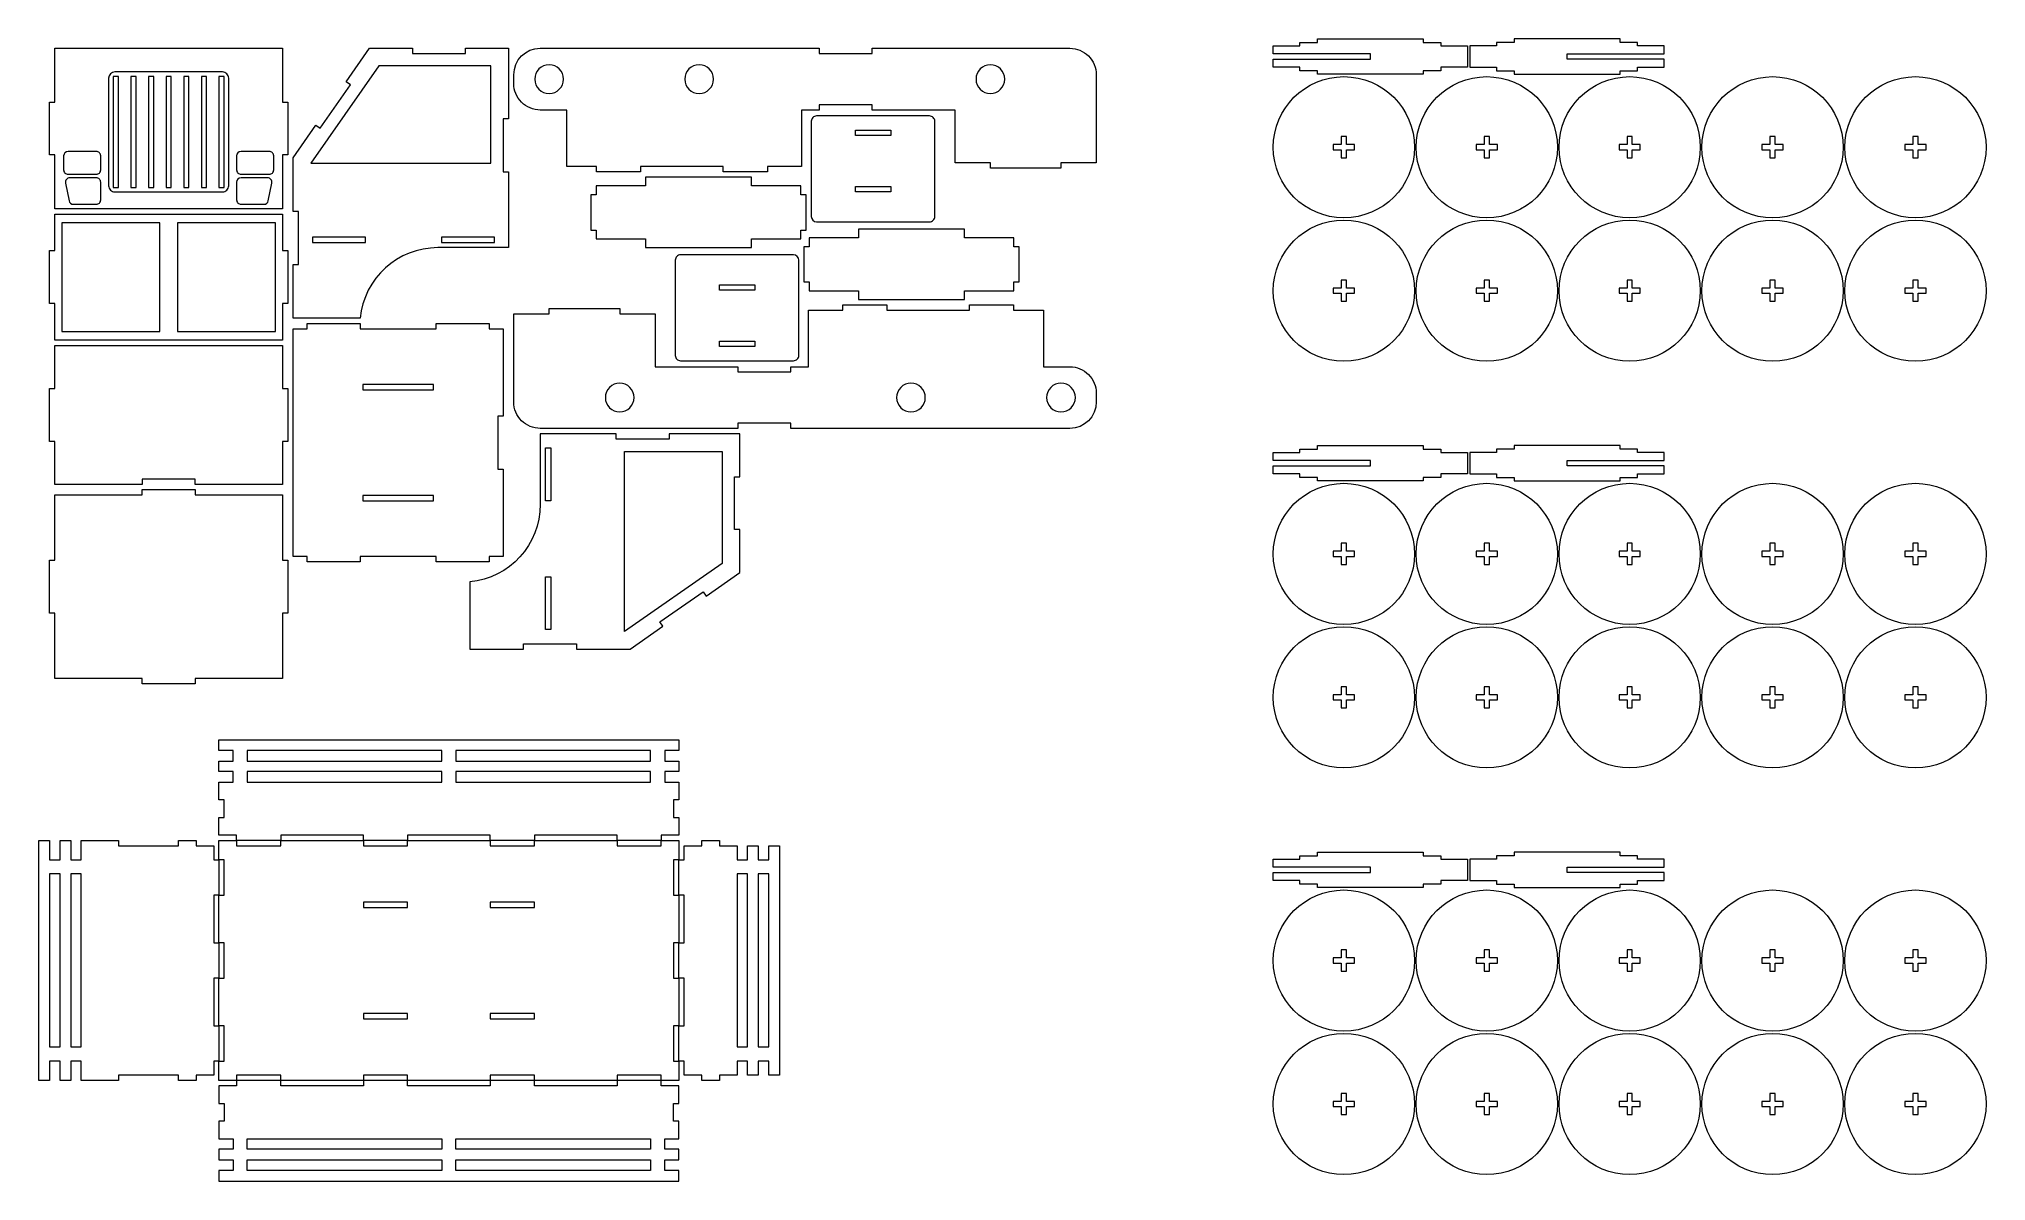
# Model space of a CAD drawing. Header units: millimetres. Extents: x -552 to 552, y -324 to 324.
import ezdxf

# ---------------------------------------------------------------- set-up
doc = ezdxf.new("R2010")
doc.units = ezdxf.units.MM
doc.header["$MEASUREMENT"] = 0
doc.layers.add('Camada 1', color=7, linetype='Continuous')

msp = doc.modelspace()

# ---------------------------------------------------------------- linework, layer by layer
at = {"layer": 'Camada 1', "color": 250, "lineweight": 20}
for points, knots in [([(172.7377, 303.5959), (172.7377, 303.5959), (232.7377, 303.5959), (232.7377, 303.5959), (232.7377, 303.5959), (232.7377, 303.5959), (232.7377, 305.5959), (232.7377, 305.5959), (232.7377, 305.5959), (232.7377, 305.5959), (242.7377, 305.5959), (242.7377, 305.5959), (242.7377, 305.5959), (242.7377, 305.5959), (242.7377, 307.5959), (242.7377, 307.5959), (242.7377, 307.5959), (242.7377, 307.5959), (257.7377, 307.5959), (257.7377, 307.5959), (257.7377, 307.5959), (257.7377, 307.5959), (257.7377, 319.5959), (257.7377, 319.5959), (257.7377, 319.5959), (257.7377, 319.5959), (242.7377, 319.5959), (242.7377, 319.5959), (242.7377, 319.5959), (242.7377, 319.5959), (242.7377, 321.5959), (242.7377, 321.5959), (242.7377, 321.5959), (242.7377, 321.5959), (232.7377, 321.5959), (232.7377, 321.5959), (232.7377, 321.5959), (232.7377, 321.5959), (232.7377, 323.5959), (232.7377, 323.5959), (232.7377, 323.5959), (232.7377, 323.5959), (172.7377, 323.5959), (172.7377, 323.5959), (172.7377, 323.5959), (172.7377, 323.5959), (172.7377, 321.5959), (172.7377, 321.5959), (172.7377, 321.5959), (172.7377, 321.5959), (162.7377, 321.5959), (162.7377, 321.5959), (162.7377, 321.5959), (162.7377, 321.5959), (162.7377, 319.5959), (162.7377, 319.5959), (162.7377, 319.5959), (162.7377, 319.5959), (147.7377, 319.5959), (147.7377, 319.5959), (147.7377, 319.5959), (147.7377, 319.5959), (147.7377, 315.0959), (147.7377, 315.0959), (147.7377, 315.0959), (147.7377, 315.0959), (202.7377, 315.0959), (202.7377, 315.0959), (202.7377, 315.0959), (202.7377, 315.0959), (202.7377, 312.0959), (202.7377, 312.0959), (202.7377, 312.0959), (202.7377, 312.0959), (147.7377, 312.0959), (147.7377, 312.0959), (147.7377, 312.0959), (147.7377, 312.0959), (147.7377, 307.5959), (147.7377, 307.5959), (147.7377, 307.5959), (147.7377, 307.5959), (162.7377, 307.5959), (162.7377, 307.5959), (162.7377, 307.5959), (162.7377, 307.5959), (162.7377, 305.5959), (162.7377, 305.5959), (162.7377, 305.5959), (162.7377, 305.5959), (172.7377, 305.5959), (172.7377, 305.5959), (172.7377, 305.5959), (172.7377, 305.5959), (172.7377, 303.5959), (172.7377, 303.5959)], [0, 0, 0, 0, 0.04, 0.04, 0.04, 0.04, 0.08, 0.08, 0.08, 0.08, 0.12, 0.12, 0.12, 0.12, 0.16, 0.16, 0.16, 0.16, 0.2, 0.2, 0.2, 0.2, 0.24, 0.24, 0.24, 0.24, 0.28, 0.28, 0.28, 0.28, 0.32, 0.32, 0.32, 0.32, 0.36, 0.36, 0.36, 0.36, 0.4, 0.4, 0.4, 0.4, 0.44, 0.44, 0.44, 0.44, 0.48, 0.48, 0.48, 0.48, 0.52, 0.52, 0.52, 0.52, 0.56, 0.56, 0.56, 0.56, 0.6, 0.6, 0.6, 0.6, 0.64, 0.64, 0.64, 0.64, 0.68, 0.68, 0.68, 0.68, 0.72, 0.72, 0.72, 0.72, 0.76, 0.76, 0.76, 0.76, 0.8, 0.8, 0.8, 0.8, 0.84, 0.84, 0.84, 0.84, 0.88, 0.88, 0.88, 0.88, 0.92, 0.92, 0.92, 0.92, 1, 1, 1, 1]), ([(344.1664, 303.5959), (344.1664, 303.5959), (284.1664, 303.5959), (284.1664, 303.5959), (284.1664, 303.5959), (284.1664, 303.5959), (284.1664, 305.5959), (284.1664, 305.5959), (284.1664, 305.5959), (284.1664, 305.5959), (274.1664, 305.5959), (274.1664, 305.5959), (274.1664, 305.5959), (274.1664, 305.5959), (274.1664, 307.5959), (274.1664, 307.5959), (274.1664, 307.5959), (274.1664, 307.5959), (259.1664, 307.5959), (259.1664, 307.5959), (259.1664, 307.5959), (259.1664, 307.5959), (259.1664, 319.5959), (259.1664, 319.5959), (259.1664, 319.5959), (259.1664, 319.5959), (274.1664, 319.5959), (274.1664, 319.5959), (274.1664, 319.5959), (274.1664, 319.5959), (274.1664, 321.5959), (274.1664, 321.5959), (274.1664, 321.5959), (274.1664, 321.5959), (284.1664, 321.5959), (284.1664, 321.5959), (284.1664, 321.5959), (284.1664, 321.5959), (284.1664, 323.5959), (284.1664, 323.5959), (284.1664, 323.5959), (284.1664, 323.5959), (344.1664, 323.5959), (344.1664, 323.5959), (344.1664, 323.5959), (344.1664, 323.5959), (344.1664, 321.5959), (344.1664, 321.5959), (344.1664, 321.5959), (344.1664, 321.5959), (354.1664, 321.5959), (354.1664, 321.5959), (354.1664, 321.5959), (354.1664, 321.5959), (354.1664, 319.5959), (354.1664, 319.5959), (354.1664, 319.5959), (354.1664, 319.5959), (369.1664, 319.5959), (369.1664, 319.5959), (369.1664, 319.5959), (369.1664, 319.5959), (369.1664, 315.0959), (369.1664, 315.0959), (369.1664, 315.0959), (369.1664, 315.0959), (314.1664, 315.0959), (314.1664, 315.0959), (314.1664, 315.0959), (314.1664, 315.0959), (314.1664, 312.0959), (314.1664, 312.0959), (314.1664, 312.0959), (314.1664, 312.0959), (369.1664, 312.0959), (369.1664, 312.0959), (369.1664, 312.0959), (369.1664, 312.0959), (369.1664, 307.5959), (369.1664, 307.5959), (369.1664, 307.5959), (369.1664, 307.5959), (354.1664, 307.5959), (354.1664, 307.5959), (354.1664, 307.5959), (354.1664, 307.5959), (354.1664, 305.5959), (354.1664, 305.5959), (354.1664, 305.5959), (354.1664, 305.5959), (344.1664, 305.5959), (344.1664, 305.5959), (344.1664, 305.5959), (344.1664, 305.5959), (344.1664, 303.5959), (344.1664, 303.5959)], [0, 0, 0, 0, 0.04, 0.04, 0.04, 0.04, 0.08, 0.08, 0.08, 0.08, 0.12, 0.12, 0.12, 0.12, 0.16, 0.16, 0.16, 0.16, 0.2, 0.2, 0.2, 0.2, 0.24, 0.24, 0.24, 0.24, 0.28, 0.28, 0.28, 0.28, 0.32, 0.32, 0.32, 0.32, 0.36, 0.36, 0.36, 0.36, 0.4, 0.4, 0.4, 0.4, 0.44, 0.44, 0.44, 0.44, 0.48, 0.48, 0.48, 0.48, 0.52, 0.52, 0.52, 0.52, 0.56, 0.56, 0.56, 0.56, 0.6, 0.6, 0.6, 0.6, 0.64, 0.64, 0.64, 0.64, 0.68, 0.68, 0.68, 0.68, 0.72, 0.72, 0.72, 0.72, 0.76, 0.76, 0.76, 0.76, 0.8, 0.8, 0.8, 0.8, 0.84, 0.84, 0.84, 0.84, 0.88, 0.88, 0.88, 0.88, 0.92, 0.92, 0.92, 0.92, 1, 1, 1, 1]), ([(-545.5473, 287.8521), (-545.5473, 287.8521), (-545.5473, 257.8521), (-545.5473, 257.8521), (-545.5473, 257.8521), (-545.5473, 257.8521), (-542.5473, 257.8521), (-542.5473, 257.8521), (-542.5473, 257.8521), (-542.5473, 257.8521), (-542.5473, 227.3801), (-542.5473, 227.3801), (-542.5473, 227.3801), (-542.5473, 227.3801), (-413.5473, 227.3801), (-413.5473, 227.3801), (-413.5473, 227.3801), (-413.5473, 227.3801), (-413.5473, 257.8521), (-413.5473, 257.8521), (-413.5473, 257.8521), (-413.5473, 257.8521), (-410.5473, 257.8521), (-410.5473, 257.8521), (-410.5473, 257.8521), (-410.5473, 257.8521), (-410.5473, 287.8521), (-410.5473, 287.8521), (-410.5473, 287.8521), (-410.5473, 287.8521), (-413.5473, 287.8521), (-413.5473, 287.8521), (-413.5473, 287.8521), (-413.5473, 287.8521), (-413.5473, 318.3241), (-413.5473, 318.3241), (-413.5473, 318.3241), (-413.5473, 318.3241), (-542.5473, 318.3241), (-542.5473, 318.3241), (-542.5473, 318.3241), (-542.5473, 318.3241), (-542.5473, 287.8521), (-542.5473, 287.8521), (-542.5473, 287.8521), (-542.5473, 287.8521), (-545.5473, 287.8521), (-545.5473, 287.8521)], [0, 0, 0, 0, 0.076923077, 0.076923077, 0.076923077, 0.076923077, 0.153846154, 0.153846154, 0.153846154, 0.153846154, 0.230769231, 0.230769231, 0.230769231, 0.230769231, 0.307692308, 0.307692308, 0.307692308, 0.307692308, 0.384615385, 0.384615385, 0.384615385, 0.384615385, 0.461538462, 0.461538462, 0.461538462, 0.461538462, 0.538461538, 0.538461538, 0.538461538, 0.538461538, 0.615384615, 0.615384615, 0.615384615, 0.615384615, 0.692307692, 0.692307692, 0.692307692, 0.692307692, 0.769230769, 0.769230769, 0.769230769, 0.769230769, 0.846153846, 0.846153846, 0.846153846, 0.846153846, 1, 1, 1, 1]), ([(-309.8769, 315.3241), (-309.8769, 315.3241), (-339.8769, 315.3241), (-339.8769, 315.3241), (-339.8769, 315.3241), (-339.8769, 315.3241), (-339.8769, 318.3241), (-339.8769, 318.3241), (-339.8769, 318.3241), (-339.8769, 318.3241), (-364.2065, 318.3241), (-364.2065, 318.3241), (-364.2065, 318.3241), (-364.2065, 318.3241), (-377.5005, 299.2896), (-377.5005, 299.2896), (-377.5005, 299.2896), (-377.5005, 299.2896), (-375.0409, 297.5719), (-375.0409, 297.5719), (-375.0409, 297.5719), (-375.0409, 297.5719), (-392.2186, 272.9766), (-392.2186, 272.9766), (-392.2186, 272.9766), (-392.2186, 272.9766), (-394.6781, 274.6943), (-394.6781, 274.6943), (-394.6781, 274.6943), (-394.6781, 274.6943), (-407.5473, 256.268), (-407.5473, 256.268), (-407.5473, 256.268), (-407.5473, 256.268), (-407.5473, 225.7961), (-407.5473, 225.7961), (-407.5473, 225.7961), (-407.5473, 225.7961), (-404.5473, 225.7961), (-404.5473, 225.7961), (-404.5473, 225.7961), (-404.5473, 225.7961), (-404.5473, 195.7961), (-404.5473, 195.7961), (-404.5473, 195.7961), (-404.5473, 195.7961), (-407.5473, 195.7961), (-407.5473, 195.7961), (-407.5473, 195.7961), (-407.5473, 195.7961), (-407.5473, 165.3241), (-407.5473, 165.3241), (-407.5473, 165.3241), (-407.5473, 165.3241), (-369.5473, 165.3241), (-369.5473, 165.3241), (-369.5473, 165.3241), (-367.3823, 188.005), (-348.3313, 205.3241), (-325.5473, 205.3241), (-325.5473, 205.3241), (-325.5473, 205.3241), (-285.5473, 205.3241), (-285.5473, 205.3241), (-285.5473, 205.3241), (-285.5473, 205.3241), (-285.5473, 248.3241), (-285.5473, 248.3241), (-285.5473, 248.3241), (-285.5473, 248.3241), (-288.5473, 248.3241), (-288.5473, 248.3241), (-288.5473, 248.3241), (-288.5473, 248.3241), (-288.5473, 278.3241), (-288.5473, 278.3241), (-288.5473, 278.3241), (-288.5473, 278.3241), (-285.5473, 278.3241), (-285.5473, 278.3241), (-285.5473, 278.3241), (-285.5473, 278.3241), (-285.5473, 318.3241), (-285.5473, 318.3241), (-285.5473, 318.3241), (-285.5473, 318.3241), (-309.8769, 318.3241), (-309.8769, 318.3241), (-309.8769, 318.3241), (-309.8769, 318.3241), (-309.8769, 315.3241), (-309.8769, 315.3241)], [0, 0, 0, 0, 0.041666667, 0.041666667, 0.041666667, 0.041666667, 0.083333333, 0.083333333, 0.083333333, 0.083333333, 0.125, 0.125, 0.125, 0.125, 0.166666667, 0.166666667, 0.166666667, 0.166666667, 0.208333333, 0.208333333, 0.208333333, 0.208333333, 0.25, 0.25, 0.25, 0.25, 0.291666667, 0.291666667, 0.291666667, 0.291666667, 0.333333333, 0.333333333, 0.333333333, 0.333333333, 0.375, 0.375, 0.375, 0.375, 0.416666667, 0.416666667, 0.416666667, 0.416666667, 0.458333333, 0.458333333, 0.458333333, 0.458333333, 0.5, 0.5, 0.5, 0.5, 0.541666667, 0.541666667, 0.541666667, 0.541666667, 0.583333333, 0.583333333, 0.583333333, 0.583333333, 0.625, 0.625, 0.625, 0.625, 0.666666667, 0.666666667, 0.666666667, 0.666666667, 0.708333333, 0.708333333, 0.708333333, 0.708333333, 0.75, 0.75, 0.75, 0.75, 0.791666667, 0.791666667, 0.791666667, 0.791666667, 0.833333333, 0.833333333, 0.833333333, 0.833333333, 0.875, 0.875, 0.875, 0.875, 0.916666667, 0.916666667, 0.916666667, 0.916666667, 1, 1, 1, 1]), ([(-109.5236, 318.3241), (-109.5236, 318.3241), (-267.5236, 318.3241), (-267.5236, 318.3241), (-267.5236, 318.3241), (-275.8078, 318.3241), (-282.5236, 311.6084), (-282.5236, 303.3241), (-282.5236, 303.3241), (-282.5236, 303.3241), (-282.5236, 298.3241), (-282.5236, 298.3241), (-282.5236, 298.3241), (-282.5236, 294.3459), (-280.9432, 290.5305), (-278.1302, 287.7175), (-278.1302, 287.7175), (-275.3172, 284.9045), (-271.5018, 283.3241), (-267.5236, 283.3241), (-267.5236, 283.3241), (-267.5236, 283.3241), (-252.5236, 283.3241), (-252.5236, 283.3241), (-252.5236, 283.3241), (-252.5236, 283.3241), (-252.5236, 251.3241), (-252.5236, 251.3241), (-252.5236, 251.3241), (-252.5236, 251.3241), (-235.6903, 251.3241), (-235.6903, 251.3241), (-235.6903, 251.3241), (-235.6903, 251.3241), (-235.6903, 248.3241), (-235.6903, 248.3241), (-235.6903, 248.3241), (-235.6903, 248.3241), (-210.6903, 248.3241), (-210.6903, 248.3241), (-210.6903, 248.3241), (-210.6903, 248.3241), (-210.6903, 251.3241), (-210.6903, 251.3241), (-210.6903, 251.3241), (-210.6903, 251.3241), (-163.8569, 251.3241), (-163.8569, 251.3241), (-163.8569, 251.3241), (-163.8569, 251.3241), (-163.8569, 248.3241), (-163.8569, 248.3241), (-163.8569, 248.3241), (-163.8569, 248.3241), (-138.8569, 248.3241), (-138.8569, 248.3241), (-138.8569, 248.3241), (-138.8569, 248.3241), (-138.8569, 251.3241), (-138.8569, 251.3241), (-138.8569, 251.3241), (-138.8569, 251.3241), (-119.5236, 251.3241), (-119.5236, 251.3241), (-119.5236, 251.3241), (-119.5236, 251.3241), (-119.5236, 283.3241), (-119.5236, 283.3241), (-119.5236, 283.3241), (-119.5236, 283.3241), (-109.5236, 283.3241), (-109.5236, 283.3241), (-109.5236, 283.3241), (-109.5236, 283.3241), (-109.5236, 286.3241), (-109.5236, 286.3241), (-109.5236, 286.3241), (-109.5236, 286.3241), (-79.5236, 286.3241), (-79.5236, 286.3241), (-79.5236, 286.3241), (-79.5236, 286.3241), (-79.5236, 283.3241), (-79.5236, 283.3241), (-79.5236, 283.3241), (-79.5236, 283.3241), (-32.5236, 283.3241), (-32.5236, 283.3241), (-32.5236, 283.3241), (-32.5236, 283.3241), (-32.5236, 253.3241), (-32.5236, 253.3241), (-32.5236, 253.3241), (-32.5236, 253.3241), (-12.5236, 253.3241), (-12.5236, 253.3241), (-12.5236, 253.3241), (-12.5236, 253.3241), (-12.5236, 250.3241), (-12.5236, 250.3241), (-12.5236, 250.3241), (-12.5236, 250.3241), (27.4764, 250.3241), (27.4764, 250.3241), (27.4764, 250.3241), (27.4764, 250.3241), (27.4764, 253.3241), (27.4764, 253.3241), (27.4764, 253.3241), (27.4764, 253.3241), (47.4764, 253.3241), (47.4764, 253.3241), (47.4764, 253.3241), (47.4764, 253.3241), (47.4764, 303.3241), (47.4764, 303.3241), (47.4764, 303.3241), (47.4764, 307.3023), (45.896, 311.1177), (43.083, 313.9307), (43.083, 313.9307), (40.27, 316.7437), (36.4546, 318.3241), (32.4764, 318.3241), (32.4764, 318.3241), (32.4764, 318.3241), (-79.5236, 318.3241), (-79.5236, 318.3241), (-79.5236, 318.3241), (-79.5236, 318.3241), (-79.5236, 315.3241), (-79.5236, 315.3241), (-79.5236, 315.3241), (-79.5236, 315.3241), (-109.5236, 315.3241), (-109.5236, 315.3241), (-109.5236, 315.3241), (-109.5236, 315.3241), (-109.5236, 318.3241), (-109.5236, 318.3241)], [0, 0, 0, 0, 0.027777778, 0.027777778, 0.027777778, 0.027777778, 0.055555556, 0.055555556, 0.055555556, 0.055555556, 0.083333333, 0.083333333, 0.083333333, 0.083333333, 0.111111111, 0.111111111, 0.111111111, 0.111111111, 0.138888889, 0.138888889, 0.138888889, 0.138888889, 0.166666667, 0.166666667, 0.166666667, 0.166666667, 0.194444444, 0.194444444, 0.194444444, 0.194444444, 0.222222222, 0.222222222, 0.222222222, 0.222222222, 0.25, 0.25, 0.25, 0.25, 0.277777778, 0.277777778, 0.277777778, 0.277777778, 0.305555556, 0.305555556, 0.305555556, 0.305555556, 0.333333333, 0.333333333, 0.333333333, 0.333333333, 0.361111111, 0.361111111, 0.361111111, 0.361111111, 0.388888889, 0.388888889, 0.388888889, 0.388888889, 0.416666667, 0.416666667, 0.416666667, 0.416666667, 0.444444444, 0.444444444, 0.444444444, 0.444444444, 0.472222222, 0.472222222, 0.472222222, 0.472222222, 0.5, 0.5, 0.5, 0.5, 0.527777778, 0.527777778, 0.527777778, 0.527777778, 0.555555556, 0.555555556, 0.555555556, 0.555555556, 0.583333333, 0.583333333, 0.583333333, 0.583333333, 0.611111111, 0.611111111, 0.611111111, 0.611111111, 0.638888889, 0.638888889, 0.638888889, 0.638888889, 0.666666667, 0.666666667, 0.666666667, 0.666666667, 0.694444444, 0.694444444, 0.694444444, 0.694444444, 0.722222222, 0.722222222, 0.722222222, 0.722222222, 0.75, 0.75, 0.75, 0.75, 0.777777778, 0.777777778, 0.777777778, 0.777777778, 0.805555556, 0.805555556, 0.805555556, 0.805555556, 0.833333333, 0.833333333, 0.833333333, 0.833333333, 0.861111111, 0.861111111, 0.861111111, 0.861111111, 0.888888889, 0.888888889, 0.888888889, 0.888888889, 0.916666667, 0.916666667, 0.916666667, 0.916666667, 0.944444444, 0.944444444, 0.944444444, 0.944444444, 1, 1, 1, 1]), ([(-254.3842, 300.8241), (-254.3842, 296.3288), (-258.0283, 292.6847), (-262.5236, 292.6847), (-262.5236, 292.6847), (-267.0189, 292.6847), (-270.663, 296.3288), (-270.663, 300.8241), (-270.663, 300.8241), (-270.663, 305.3194), (-267.0188, 308.9635), (-262.5236, 308.9635), (-262.5236, 308.9635), (-258.0283, 308.9635), (-254.3842, 305.3193), (-254.3842, 300.8241)], [0, 0, 0, 0, 0.2, 0.2, 0.2, 0.2, 0.4, 0.4, 0.4, 0.4, 0.6, 0.6, 0.6, 0.6, 1, 1, 1, 1]), ([(-169.3842, 300.8241), (-169.3842, 296.3288), (-173.0283, 292.6847), (-177.5236, 292.6847), (-177.5236, 292.6847), (-182.0189, 292.6847), (-185.663, 296.3288), (-185.663, 300.8241), (-185.663, 300.8241), (-185.663, 305.3194), (-182.0188, 308.9635), (-177.5236, 308.9635), (-177.5236, 308.9635), (-173.0283, 308.9635), (-169.3842, 305.3193), (-169.3842, 300.8241)], [0, 0, 0, 0, 0.2, 0.2, 0.2, 0.2, 0.4, 0.4, 0.4, 0.4, 0.6, 0.6, 0.6, 0.6, 1, 1, 1, 1]), ([(-12.5236, 292.6847), (-17.0189, 292.6847), (-20.663, 296.3288), (-20.663, 300.8241), (-20.663, 300.8241), (-20.663, 305.3194), (-17.0188, 308.9635), (-12.5236, 308.9635), (-12.5236, 308.9635), (-8.0283, 308.9635), (-4.3842, 305.3193), (-4.3842, 300.8241), (-4.3842, 300.8241), (-4.3842, 296.3288), (-8.0283, 292.6847), (-12.5236, 292.6847)], [0, 0, 0, 0, 0.2, 0.2, 0.2, 0.2, 0.4, 0.4, 0.4, 0.4, 0.6, 0.6, 0.6, 0.6, 1, 1, 1, 1]), ([(-506.5473, 302.3801), (-506.5473, 302.3801), (-506.5473, 239.3801), (-506.5473, 239.3801), (-506.5473, 239.3801), (-506.5473, 239.3801), (-509.5473, 239.3801), (-509.5473, 239.3801), (-509.5473, 239.3801), (-509.5473, 239.3801), (-509.5473, 302.3801), (-509.5473, 302.3801), (-509.5473, 302.3801), (-509.5473, 302.3801), (-506.5473, 302.3801), (-506.5473, 302.3801)], [0, 0, 0, 0, 0.2, 0.2, 0.2, 0.2, 0.4, 0.4, 0.4, 0.4, 0.6, 0.6, 0.6, 0.6, 1, 1, 1, 1]), ([(-499.5473, 239.3801), (-499.5473, 239.3801), (-499.5473, 302.3801), (-499.5473, 302.3801), (-499.5473, 302.3801), (-499.5473, 302.3801), (-496.5473, 302.3801), (-496.5473, 302.3801), (-496.5473, 302.3801), (-496.5473, 302.3801), (-496.5473, 239.3801), (-496.5473, 239.3801), (-496.5473, 239.3801), (-496.5473, 239.3801), (-499.5473, 239.3801), (-499.5473, 239.3801)], [0, 0, 0, 0, 0.2, 0.2, 0.2, 0.2, 0.4, 0.4, 0.4, 0.4, 0.6, 0.6, 0.6, 0.6, 1, 1, 1, 1]), ([(-489.5473, 239.3801), (-489.5473, 239.3801), (-489.5473, 302.3801), (-489.5473, 302.3801), (-489.5473, 302.3801), (-489.5473, 302.3801), (-486.5473, 302.3801), (-486.5473, 302.3801), (-486.5473, 302.3801), (-486.5473, 302.3801), (-486.5473, 239.3801), (-486.5473, 239.3801), (-486.5473, 239.3801), (-486.5473, 239.3801), (-489.5473, 239.3801), (-489.5473, 239.3801)], [0, 0, 0, 0, 0.2, 0.2, 0.2, 0.2, 0.4, 0.4, 0.4, 0.4, 0.6, 0.6, 0.6, 0.6, 1, 1, 1, 1]), ([(-479.5473, 239.3801), (-479.5473, 239.3801), (-479.5473, 302.3801), (-479.5473, 302.3801), (-479.5473, 302.3801), (-479.5473, 302.3801), (-476.5473, 302.3801), (-476.5473, 302.3801), (-476.5473, 302.3801), (-476.5473, 302.3801), (-476.5473, 239.3801), (-476.5473, 239.3801), (-476.5473, 239.3801), (-476.5473, 239.3801), (-479.5473, 239.3801), (-479.5473, 239.3801)], [0, 0, 0, 0, 0.2, 0.2, 0.2, 0.2, 0.4, 0.4, 0.4, 0.4, 0.6, 0.6, 0.6, 0.6, 1, 1, 1, 1]), ([(-469.5473, 239.3801), (-469.5473, 239.3801), (-469.5473, 302.3801), (-469.5473, 302.3801), (-469.5473, 302.3801), (-469.5473, 302.3801), (-466.5473, 302.3801), (-466.5473, 302.3801), (-466.5473, 302.3801), (-466.5473, 302.3801), (-466.5473, 239.3801), (-466.5473, 239.3801), (-466.5473, 239.3801), (-466.5473, 239.3801), (-469.5473, 239.3801), (-469.5473, 239.3801)], [0, 0, 0, 0, 0.2, 0.2, 0.2, 0.2, 0.4, 0.4, 0.4, 0.4, 0.6, 0.6, 0.6, 0.6, 1, 1, 1, 1]), ([(-459.5473, 239.3801), (-459.5473, 239.3801), (-459.5473, 302.3801), (-459.5473, 302.3801), (-459.5473, 302.3801), (-459.5473, 302.3801), (-456.5473, 302.3801), (-456.5473, 302.3801), (-456.5473, 302.3801), (-456.5473, 302.3801), (-456.5473, 239.3801), (-456.5473, 239.3801), (-456.5473, 239.3801), (-456.5473, 239.3801), (-459.5473, 239.3801), (-459.5473, 239.3801)], [0, 0, 0, 0, 0.2, 0.2, 0.2, 0.2, 0.4, 0.4, 0.4, 0.4, 0.6, 0.6, 0.6, 0.6, 1, 1, 1, 1]), ([(-449.5473, 239.3801), (-449.5473, 239.3801), (-449.5473, 302.3801), (-449.5473, 302.3801), (-449.5473, 302.3801), (-449.5473, 302.3801), (-446.5473, 302.3801), (-446.5473, 302.3801), (-446.5473, 302.3801), (-446.5473, 302.3801), (-446.5473, 239.3801), (-446.5473, 239.3801), (-446.5473, 239.3801), (-446.5473, 239.3801), (-449.5473, 239.3801), (-449.5473, 239.3801)], [0, 0, 0, 0, 0.2, 0.2, 0.2, 0.2, 0.4, 0.4, 0.4, 0.4, 0.6, 0.6, 0.6, 0.6, 1, 1, 1, 1]), ([(-295.5473, 253.1216), (-295.5473, 253.1216), (-397.5473, 253.1216), (-397.5473, 253.1216), (-397.5473, 253.1216), (-397.5473, 253.1216), (-358.9932, 308.3241), (-358.9932, 308.3241), (-358.9932, 308.3241), (-358.9932, 308.3241), (-295.5473, 308.3241), (-295.5473, 308.3241), (-295.5473, 308.3241), (-295.5473, 308.3241), (-295.5473, 253.1216), (-295.5473, 253.1216)], [0, 0, 0, 0, 0.2, 0.2, 0.2, 0.2, 0.4, 0.4, 0.4, 0.4, 0.6, 0.6, 0.6, 0.6, 1, 1, 1, 1]), ([(187.7379, 302.2201), (165.6465, 302.2202), (147.7378, 284.3117), (147.7377, 262.2201), (147.7377, 262.2201), (147.7377, 240.1288), (165.6463, 222.2202), (187.7376, 222.2202), (187.7376, 222.2202), (209.8289, 222.2202), (227.7375, 240.1287), (227.7376, 262.22), (227.7376, 262.22), (227.7377, 284.3114), (209.8291, 302.22), (187.7379, 302.2201)], [0, 0, 0, 0, 0.2, 0.2, 0.2, 0.2, 0.4, 0.4, 0.4, 0.4, 0.6, 0.6, 0.6, 0.6, 1, 1, 1, 1]), ([(268.6903, 302.2201), (246.5989, 302.2202), (228.6902, 284.3117), (228.6901, 262.2201), (228.6901, 262.2201), (228.6901, 240.1288), (246.5987, 222.2202), (268.69, 222.2202), (268.69, 222.2202), (290.7813, 222.2202), (308.6899, 240.1287), (308.69, 262.22), (308.69, 262.22), (308.6901, 284.3114), (290.7815, 302.22), (268.6903, 302.2201)], [0, 0, 0, 0, 0.2, 0.2, 0.2, 0.2, 0.4, 0.4, 0.4, 0.4, 0.6, 0.6, 0.6, 0.6, 1, 1, 1, 1]), ([(349.6427, 302.2201), (327.5513, 302.2202), (309.6426, 284.3117), (309.6425, 262.2201), (309.6425, 262.2201), (309.6425, 240.1288), (327.5511, 222.2202), (349.6424, 222.2202), (349.6424, 222.2202), (371.7337, 222.2202), (389.6423, 240.1287), (389.6424, 262.22), (389.6424, 262.22), (389.6425, 284.3114), (371.7339, 302.22), (349.6427, 302.2201)], [0, 0, 0, 0, 0.2, 0.2, 0.2, 0.2, 0.4, 0.4, 0.4, 0.4, 0.6, 0.6, 0.6, 0.6, 1, 1, 1, 1]), ([(430.5951, 302.2201), (408.5037, 302.2202), (390.595, 284.3117), (390.5949, 262.2201), (390.5949, 262.2201), (390.5949, 240.1288), (408.5035, 222.2202), (430.5948, 222.2202), (430.5948, 222.2202), (452.6861, 222.2202), (470.5947, 240.1287), (470.5948, 262.22), (470.5948, 262.22), (470.5949, 284.3114), (452.6863, 302.22), (430.5951, 302.2201)], [0, 0, 0, 0, 0.2, 0.2, 0.2, 0.2, 0.4, 0.4, 0.4, 0.4, 0.6, 0.6, 0.6, 0.6, 1, 1, 1, 1]), ([(511.5475, 302.2201), (489.4561, 302.2202), (471.5474, 284.3117), (471.5473, 262.2201), (471.5473, 262.2201), (471.5473, 240.1288), (489.4559, 222.2202), (511.5472, 222.2202), (511.5472, 222.2202), (533.6385, 222.2202), (551.5471, 240.1287), (551.5472, 262.22), (551.5472, 262.22), (551.5473, 284.3114), (533.6387, 302.22), (511.5475, 302.2201)], [0, 0, 0, 0, 0.2, 0.2, 0.2, 0.2, 0.4, 0.4, 0.4, 0.4, 0.6, 0.6, 0.6, 0.6, 1, 1, 1, 1]), ([(-114.001, 276.9351), (-114.001, 277.7307), (-113.6849, 278.4938), (-113.1223, 279.0564), (-113.1223, 279.0564), (-112.5597, 279.619), (-111.7966, 279.9351), (-111.001, 279.9351), (-111.001, 279.9351), (-111.001, 279.9351), (-47.001, 279.9351), (-47.001, 279.9351), (-47.001, 279.9351), (-46.2054, 279.9351), (-45.4423, 279.619), (-44.8797, 279.0564), (-44.8797, 279.0564), (-44.3171, 278.4938), (-44.001, 277.7307), (-44.001, 276.9351), (-44.001, 276.9351), (-44.001, 276.9351), (-44.001, 222.9351), (-44.001, 222.9351), (-44.001, 222.9351), (-44.001, 222.1395), (-44.3171, 221.3764), (-44.8797, 220.8138), (-44.8797, 220.8138), (-45.4423, 220.2512), (-46.2054, 219.9351), (-47.001, 219.9351), (-47.001, 219.9351), (-47.001, 219.9351), (-111.001, 219.9351), (-111.001, 219.9351), (-111.001, 219.9351), (-112.6578, 219.9351), (-114.001, 221.2782), (-114.001, 222.9351), (-114.001, 222.9351), (-114.001, 222.9351), (-114.001, 276.9351), (-114.001, 276.9351)], [0, 0, 0, 0, 0.083333333, 0.083333333, 0.083333333, 0.083333333, 0.166666667, 0.166666667, 0.166666667, 0.166666667, 0.25, 0.25, 0.25, 0.25, 0.333333333, 0.333333333, 0.333333333, 0.333333333, 0.416666667, 0.416666667, 0.416666667, 0.416666667, 0.5, 0.5, 0.5, 0.5, 0.583333333, 0.583333333, 0.583333333, 0.583333333, 0.666666667, 0.666666667, 0.666666667, 0.666666667, 0.75, 0.75, 0.75, 0.75, 0.833333333, 0.833333333, 0.833333333, 0.833333333, 1, 1, 1, 1]), ([(-89.001, 268.9351), (-89.001, 268.9351), (-69.001, 268.9351), (-69.001, 268.9351), (-69.001, 268.9351), (-69.001, 268.9351), (-69.001, 271.9351), (-69.001, 271.9351), (-69.001, 271.9351), (-69.001, 271.9351), (-89.001, 271.9351), (-89.001, 271.9351), (-89.001, 271.9351), (-89.001, 271.9351), (-89.001, 268.9351), (-89.001, 268.9351)], [0, 0, 0, 0, 0.2, 0.2, 0.2, 0.2, 0.4, 0.4, 0.4, 0.4, 0.6, 0.6, 0.6, 0.6, 1, 1, 1, 1]), ([(186.2377, 268.2201), (186.2377, 268.2201), (189.2376, 268.2201), (189.2376, 268.2201), (189.2376, 268.2201), (189.2376, 268.2201), (189.2376, 263.7201), (189.2376, 263.7201), (189.2376, 263.7201), (189.2376, 263.7201), (193.7376, 263.7201), (193.7376, 263.7201), (193.7376, 263.7201), (193.7376, 263.7201), (193.7376, 260.7202), (193.7376, 260.7202), (193.7376, 260.7202), (193.7376, 260.7202), (189.2376, 260.7202), (189.2376, 260.7202), (189.2376, 260.7202), (189.2376, 260.7202), (189.2376, 256.2202), (189.2376, 256.2202), (189.2376, 256.2202), (189.2376, 256.2202), (186.2377, 256.2202), (186.2377, 256.2202), (186.2377, 256.2202), (186.2377, 256.2202), (186.2377, 260.7202), (186.2377, 260.7202), (186.2377, 260.7202), (186.2377, 260.7202), (181.7377, 260.7202), (181.7377, 260.7202), (181.7377, 260.7202), (181.7377, 260.7202), (181.7377, 263.7201), (181.7377, 263.7201), (181.7377, 263.7201), (181.7377, 263.7201), (186.2377, 263.7201), (186.2377, 263.7201), (186.2377, 263.7201), (186.2377, 263.7201), (186.2377, 268.2201), (186.2377, 268.2201)], [0, 0, 0, 0, 0.076923077, 0.076923077, 0.076923077, 0.076923077, 0.153846154, 0.153846154, 0.153846154, 0.153846154, 0.230769231, 0.230769231, 0.230769231, 0.230769231, 0.307692308, 0.307692308, 0.307692308, 0.307692308, 0.384615385, 0.384615385, 0.384615385, 0.384615385, 0.461538462, 0.461538462, 0.461538462, 0.461538462, 0.538461538, 0.538461538, 0.538461538, 0.538461538, 0.615384615, 0.615384615, 0.615384615, 0.615384615, 0.692307692, 0.692307692, 0.692307692, 0.692307692, 0.769230769, 0.769230769, 0.769230769, 0.769230769, 0.846153846, 0.846153846, 0.846153846, 0.846153846, 1, 1, 1, 1]), ([(267.1901, 268.2201), (267.1901, 268.2201), (270.19, 268.2201), (270.19, 268.2201), (270.19, 268.2201), (270.19, 268.2201), (270.19, 263.7201), (270.19, 263.7201), (270.19, 263.7201), (270.19, 263.7201), (274.69, 263.7201), (274.69, 263.7201), (274.69, 263.7201), (274.69, 263.7201), (274.69, 260.7202), (274.69, 260.7202), (274.69, 260.7202), (274.69, 260.7202), (270.19, 260.7202), (270.19, 260.7202), (270.19, 260.7202), (270.19, 260.7202), (270.19, 256.2202), (270.19, 256.2202), (270.19, 256.2202), (270.19, 256.2202), (267.1901, 256.2202), (267.1901, 256.2202), (267.1901, 256.2202), (267.1901, 256.2202), (267.1901, 260.7202), (267.1901, 260.7202), (267.1901, 260.7202), (267.1901, 260.7202), (262.6901, 260.7202), (262.6901, 260.7202), (262.6901, 260.7202), (262.6901, 260.7202), (262.6901, 263.7201), (262.6901, 263.7201), (262.6901, 263.7201), (262.6901, 263.7201), (267.1901, 263.7201), (267.1901, 263.7201), (267.1901, 263.7201), (267.1901, 263.7201), (267.1901, 268.2201), (267.1901, 268.2201)], [0, 0, 0, 0, 0.076923077, 0.076923077, 0.076923077, 0.076923077, 0.153846154, 0.153846154, 0.153846154, 0.153846154, 0.230769231, 0.230769231, 0.230769231, 0.230769231, 0.307692308, 0.307692308, 0.307692308, 0.307692308, 0.384615385, 0.384615385, 0.384615385, 0.384615385, 0.461538462, 0.461538462, 0.461538462, 0.461538462, 0.538461538, 0.538461538, 0.538461538, 0.538461538, 0.615384615, 0.615384615, 0.615384615, 0.615384615, 0.692307692, 0.692307692, 0.692307692, 0.692307692, 0.769230769, 0.769230769, 0.769230769, 0.769230769, 0.846153846, 0.846153846, 0.846153846, 0.846153846, 1, 1, 1, 1]), ([(348.1425, 268.2201), (348.1425, 268.2201), (351.1424, 268.2201), (351.1424, 268.2201), (351.1424, 268.2201), (351.1424, 268.2201), (351.1424, 263.7201), (351.1424, 263.7201), (351.1424, 263.7201), (351.1424, 263.7201), (355.6424, 263.7201), (355.6424, 263.7201), (355.6424, 263.7201), (355.6424, 263.7201), (355.6424, 260.7202), (355.6424, 260.7202), (355.6424, 260.7202), (355.6424, 260.7202), (351.1424, 260.7202), (351.1424, 260.7202), (351.1424, 260.7202), (351.1424, 260.7202), (351.1424, 256.2202), (351.1424, 256.2202), (351.1424, 256.2202), (351.1424, 256.2202), (348.1425, 256.2202), (348.1425, 256.2202), (348.1425, 256.2202), (348.1425, 256.2202), (348.1425, 260.7202), (348.1425, 260.7202), (348.1425, 260.7202), (348.1425, 260.7202), (343.6425, 260.7202), (343.6425, 260.7202), (343.6425, 260.7202), (343.6425, 260.7202), (343.6425, 263.7201), (343.6425, 263.7201), (343.6425, 263.7201), (343.6425, 263.7201), (348.1425, 263.7201), (348.1425, 263.7201), (348.1425, 263.7201), (348.1425, 263.7201), (348.1425, 268.2201), (348.1425, 268.2201)], [0, 0, 0, 0, 0.076923077, 0.076923077, 0.076923077, 0.076923077, 0.153846154, 0.153846154, 0.153846154, 0.153846154, 0.230769231, 0.230769231, 0.230769231, 0.230769231, 0.307692308, 0.307692308, 0.307692308, 0.307692308, 0.384615385, 0.384615385, 0.384615385, 0.384615385, 0.461538462, 0.461538462, 0.461538462, 0.461538462, 0.538461538, 0.538461538, 0.538461538, 0.538461538, 0.615384615, 0.615384615, 0.615384615, 0.615384615, 0.692307692, 0.692307692, 0.692307692, 0.692307692, 0.769230769, 0.769230769, 0.769230769, 0.769230769, 0.846153846, 0.846153846, 0.846153846, 0.846153846, 1, 1, 1, 1]), ([(429.0949, 268.2201), (429.0949, 268.2201), (432.0948, 268.2201), (432.0948, 268.2201), (432.0948, 268.2201), (432.0948, 268.2201), (432.0948, 263.7201), (432.0948, 263.7201), (432.0948, 263.7201), (432.0948, 263.7201), (436.5948, 263.7201), (436.5948, 263.7201), (436.5948, 263.7201), (436.5948, 263.7201), (436.5948, 260.7202), (436.5948, 260.7202), (436.5948, 260.7202), (436.5948, 260.7202), (432.0948, 260.7202), (432.0948, 260.7202), (432.0948, 260.7202), (432.0948, 260.7202), (432.0948, 256.2202), (432.0948, 256.2202), (432.0948, 256.2202), (432.0948, 256.2202), (429.0949, 256.2202), (429.0949, 256.2202), (429.0949, 256.2202), (429.0949, 256.2202), (429.0949, 260.7202), (429.0949, 260.7202), (429.0949, 260.7202), (429.0949, 260.7202), (424.5949, 260.7202), (424.5949, 260.7202), (424.5949, 260.7202), (424.5949, 260.7202), (424.5949, 263.7201), (424.5949, 263.7201), (424.5949, 263.7201), (424.5949, 263.7201), (429.0949, 263.7201), (429.0949, 263.7201), (429.0949, 263.7201), (429.0949, 263.7201), (429.0949, 268.2201), (429.0949, 268.2201)], [0, 0, 0, 0, 0.076923077, 0.076923077, 0.076923077, 0.076923077, 0.153846154, 0.153846154, 0.153846154, 0.153846154, 0.230769231, 0.230769231, 0.230769231, 0.230769231, 0.307692308, 0.307692308, 0.307692308, 0.307692308, 0.384615385, 0.384615385, 0.384615385, 0.384615385, 0.461538462, 0.461538462, 0.461538462, 0.461538462, 0.538461538, 0.538461538, 0.538461538, 0.538461538, 0.615384615, 0.615384615, 0.615384615, 0.615384615, 0.692307692, 0.692307692, 0.692307692, 0.692307692, 0.769230769, 0.769230769, 0.769230769, 0.769230769, 0.846153846, 0.846153846, 0.846153846, 0.846153846, 1, 1, 1, 1]), ([(510.0473, 268.2201), (510.0473, 268.2201), (513.0472, 268.2201), (513.0472, 268.2201), (513.0472, 268.2201), (513.0472, 268.2201), (513.0472, 263.7201), (513.0472, 263.7201), (513.0472, 263.7201), (513.0472, 263.7201), (517.5472, 263.7201), (517.5472, 263.7201), (517.5472, 263.7201), (517.5472, 263.7201), (517.5472, 260.7202), (517.5472, 260.7202), (517.5472, 260.7202), (517.5472, 260.7202), (513.0472, 260.7202), (513.0472, 260.7202), (513.0472, 260.7202), (513.0472, 260.7202), (513.0472, 256.2202), (513.0472, 256.2202), (513.0472, 256.2202), (513.0472, 256.2202), (510.0473, 256.2202), (510.0473, 256.2202), (510.0473, 256.2202), (510.0473, 256.2202), (510.0473, 260.7202), (510.0473, 260.7202), (510.0473, 260.7202), (510.0473, 260.7202), (505.5473, 260.7202), (505.5473, 260.7202), (505.5473, 260.7202), (505.5473, 260.7202), (505.5473, 263.7201), (505.5473, 263.7201), (505.5473, 263.7201), (505.5473, 263.7201), (510.0473, 263.7201), (510.0473, 263.7201), (510.0473, 263.7201), (510.0473, 263.7201), (510.0473, 268.2201), (510.0473, 268.2201)], [0, 0, 0, 0, 0.076923077, 0.076923077, 0.076923077, 0.076923077, 0.153846154, 0.153846154, 0.153846154, 0.153846154, 0.230769231, 0.230769231, 0.230769231, 0.230769231, 0.307692308, 0.307692308, 0.307692308, 0.307692308, 0.384615385, 0.384615385, 0.384615385, 0.384615385, 0.461538462, 0.461538462, 0.461538462, 0.461538462, 0.538461538, 0.538461538, 0.538461538, 0.538461538, 0.615384615, 0.615384615, 0.615384615, 0.615384615, 0.692307692, 0.692307692, 0.692307692, 0.692307692, 0.769230769, 0.769230769, 0.769230769, 0.769230769, 0.846153846, 0.846153846, 0.846153846, 0.846153846, 1, 1, 1, 1]), ([(-147.8569, 205.3241), (-147.8569, 205.3241), (-207.8569, 205.3241), (-207.8569, 205.3241), (-207.8569, 205.3241), (-207.8569, 205.3241), (-207.8569, 210.3241), (-207.8569, 210.3241), (-207.8569, 210.3241), (-207.8569, 210.3241), (-235.8569, 210.3241), (-235.8569, 210.3241), (-235.8569, 210.3241), (-235.8569, 210.3241), (-235.8569, 215.3241), (-235.8569, 215.3241), (-235.8569, 215.3241), (-235.8569, 215.3241), (-238.8569, 215.3241), (-238.8569, 215.3241), (-238.8569, 215.3241), (-238.8569, 215.3241), (-238.8569, 235.3241), (-238.8569, 235.3241), (-238.8569, 235.3241), (-238.8569, 235.3241), (-235.8569, 235.3241), (-235.8569, 235.3241), (-235.8569, 235.3241), (-235.8569, 235.3241), (-235.8569, 240.3241), (-235.8569, 240.3241), (-235.8569, 240.3241), (-235.8569, 240.3241), (-207.8569, 240.3241), (-207.8569, 240.3241), (-207.8569, 240.3241), (-207.8569, 240.3241), (-207.8569, 245.3241), (-207.8569, 245.3241), (-207.8569, 245.3241), (-207.8569, 245.3241), (-147.8569, 245.3241), (-147.8569, 245.3241), (-147.8569, 245.3241), (-147.8569, 245.3241), (-147.8569, 240.3241), (-147.8569, 240.3241), (-147.8569, 240.3241), (-147.8569, 240.3241), (-119.8569, 240.3241), (-119.8569, 240.3241), (-119.8569, 240.3241), (-119.8569, 240.3241), (-119.8569, 235.3241), (-119.8569, 235.3241), (-119.8569, 235.3241), (-119.8569, 235.3241), (-116.8569, 235.3241), (-116.8569, 235.3241), (-116.8569, 235.3241), (-116.8569, 235.3241), (-116.8569, 215.3241), (-116.8569, 215.3241), (-116.8569, 215.3241), (-116.8569, 215.3241), (-119.8569, 215.3241), (-119.8569, 215.3241), (-119.8569, 215.3241), (-119.8569, 215.3241), (-119.8569, 210.3241), (-119.8569, 210.3241), (-119.8569, 210.3241), (-119.8569, 210.3241), (-147.8569, 210.3241), (-147.8569, 210.3241), (-147.8569, 210.3241), (-147.8569, 210.3241), (-147.8569, 205.3241), (-147.8569, 205.3241)], [0, 0, 0, 0, 0.047619048, 0.047619048, 0.047619048, 0.047619048, 0.095238095, 0.095238095, 0.095238095, 0.095238095, 0.142857143, 0.142857143, 0.142857143, 0.142857143, 0.19047619, 0.19047619, 0.19047619, 0.19047619, 0.238095238, 0.238095238, 0.238095238, 0.238095238, 0.285714286, 0.285714286, 0.285714286, 0.285714286, 0.333333333, 0.333333333, 0.333333333, 0.333333333, 0.380952381, 0.380952381, 0.380952381, 0.380952381, 0.428571429, 0.428571429, 0.428571429, 0.428571429, 0.476190476, 0.476190476, 0.476190476, 0.476190476, 0.523809524, 0.523809524, 0.523809524, 0.523809524, 0.571428571, 0.571428571, 0.571428571, 0.571428571, 0.619047619, 0.619047619, 0.619047619, 0.619047619, 0.666666667, 0.666666667, 0.666666667, 0.666666667, 0.714285714, 0.714285714, 0.714285714, 0.714285714, 0.761904762, 0.761904762, 0.761904762, 0.761904762, 0.80952381, 0.80952381, 0.80952381, 0.80952381, 0.857142857, 0.857142857, 0.857142857, 0.857142857, 0.904761905, 0.904761905, 0.904761905, 0.904761905, 1, 1, 1, 1]), ([(-69.001, 239.9351), (-69.001, 239.9351), (-89.001, 239.9351), (-89.001, 239.9351), (-89.001, 239.9351), (-89.001, 239.9351), (-89.001, 236.9351), (-89.001, 236.9351), (-89.001, 236.9351), (-89.001, 236.9351), (-69.001, 236.9351), (-69.001, 236.9351), (-69.001, 236.9351), (-69.001, 236.9351), (-69.001, 239.9351), (-69.001, 239.9351)], [0, 0, 0, 0, 0.2, 0.2, 0.2, 0.2, 0.4, 0.4, 0.4, 0.4, 0.6, 0.6, 0.6, 0.6, 1, 1, 1, 1]), ([(-413.5473, 152.8647), (-413.5473, 152.8647), (-413.5473, 173.6224), (-413.5473, 173.6224), (-413.5473, 173.6224), (-413.5473, 173.6224), (-410.5473, 173.6224), (-410.5473, 173.6224), (-410.5473, 173.6224), (-410.5473, 173.6224), (-410.5473, 203.6224), (-410.5473, 203.6224), (-410.5473, 203.6224), (-410.5473, 203.6224), (-413.5473, 203.6224), (-413.5473, 203.6224), (-413.5473, 203.6224), (-413.5473, 203.6224), (-413.5473, 224.3801), (-413.5473, 224.3801), (-413.5473, 224.3801), (-413.5473, 224.3801), (-542.5473, 224.3801), (-542.5473, 224.3801), (-542.5473, 224.3801), (-542.5473, 224.3801), (-542.5473, 203.6224), (-542.5473, 203.6224), (-542.5473, 203.6224), (-542.5473, 203.6224), (-545.5473, 203.6224), (-545.5473, 203.6224), (-545.5473, 203.6224), (-545.5473, 203.6224), (-545.5473, 173.6224), (-545.5473, 173.6224), (-545.5473, 173.6224), (-545.5473, 173.6224), (-542.5473, 173.6224), (-542.5473, 173.6224), (-542.5473, 173.6224), (-542.5473, 173.6224), (-542.5473, 152.8647), (-542.5473, 152.8647), (-542.5473, 152.8647), (-542.5473, 152.8647), (-413.5473, 152.8647), (-413.5473, 152.8647)], [0, 0, 0, 0, 0.076923077, 0.076923077, 0.076923077, 0.076923077, 0.153846154, 0.153846154, 0.153846154, 0.153846154, 0.230769231, 0.230769231, 0.230769231, 0.230769231, 0.307692308, 0.307692308, 0.307692308, 0.307692308, 0.384615385, 0.384615385, 0.384615385, 0.384615385, 0.461538462, 0.461538462, 0.461538462, 0.461538462, 0.538461538, 0.538461538, 0.538461538, 0.538461538, 0.615384615, 0.615384615, 0.615384615, 0.615384615, 0.692307692, 0.692307692, 0.692307692, 0.692307692, 0.769230769, 0.769230769, 0.769230769, 0.769230769, 0.846153846, 0.846153846, 0.846153846, 0.846153846, 1, 1, 1, 1]), ([(187.7379, 220.9401), (165.6465, 220.9402), (147.7378, 203.0317), (147.7377, 180.9401), (147.7377, 180.9401), (147.7377, 158.8488), (165.6463, 140.9402), (187.7376, 140.9402), (187.7376, 140.9402), (209.8289, 140.9402), (227.7375, 158.8487), (227.7376, 180.94), (227.7376, 180.94), (227.7377, 203.0314), (209.8291, 220.94), (187.7379, 220.9401)], [0, 0, 0, 0, 0.2, 0.2, 0.2, 0.2, 0.4, 0.4, 0.4, 0.4, 0.6, 0.6, 0.6, 0.6, 1, 1, 1, 1]), ([(268.6903, 220.9401), (246.5989, 220.9402), (228.6902, 203.0317), (228.6901, 180.9401), (228.6901, 180.9401), (228.6901, 158.8488), (246.5987, 140.9402), (268.69, 140.9402), (268.69, 140.9402), (290.7813, 140.9402), (308.6899, 158.8487), (308.69, 180.94), (308.69, 180.94), (308.6901, 203.0314), (290.7815, 220.94), (268.6903, 220.9401)], [0, 0, 0, 0, 0.2, 0.2, 0.2, 0.2, 0.4, 0.4, 0.4, 0.4, 0.6, 0.6, 0.6, 0.6, 1, 1, 1, 1]), ([(349.6427, 220.9401), (327.5513, 220.9402), (309.6426, 203.0317), (309.6425, 180.9401), (309.6425, 180.9401), (309.6425, 158.8488), (327.5511, 140.9402), (349.6424, 140.9402), (349.6424, 140.9402), (371.7337, 140.9402), (389.6423, 158.8487), (389.6424, 180.94), (389.6424, 180.94), (389.6425, 203.0314), (371.7339, 220.94), (349.6427, 220.9401)], [0, 0, 0, 0, 0.2, 0.2, 0.2, 0.2, 0.4, 0.4, 0.4, 0.4, 0.6, 0.6, 0.6, 0.6, 1, 1, 1, 1]), ([(430.5951, 220.9401), (408.5037, 220.9402), (390.595, 203.0317), (390.5949, 180.9401), (390.5949, 180.9401), (390.5949, 158.8488), (408.5035, 140.9402), (430.5948, 140.9402), (430.5948, 140.9402), (452.6861, 140.9402), (470.5947, 158.8487), (470.5948, 180.94), (470.5948, 180.94), (470.5949, 203.0314), (452.6863, 220.94), (430.5951, 220.9401)], [0, 0, 0, 0, 0.2, 0.2, 0.2, 0.2, 0.4, 0.4, 0.4, 0.4, 0.6, 0.6, 0.6, 0.6, 1, 1, 1, 1]), ([(511.5475, 220.9401), (489.4561, 220.9402), (471.5474, 203.0317), (471.5473, 180.9401), (471.5473, 180.9401), (471.5473, 158.8488), (489.4559, 140.9402), (511.5472, 140.9402), (511.5472, 140.9402), (533.6385, 140.9402), (551.5471, 158.8487), (551.5472, 180.94), (551.5472, 180.94), (551.5473, 203.0314), (533.6387, 220.94), (511.5475, 220.9401)], [0, 0, 0, 0, 0.2, 0.2, 0.2, 0.2, 0.4, 0.4, 0.4, 0.4, 0.6, 0.6, 0.6, 0.6, 1, 1, 1, 1]), ([(-483.0473, 219.3801), (-483.0473, 219.3801), (-483.0473, 157.8647), (-483.0473, 157.8647), (-483.0473, 157.8647), (-483.0473, 157.8647), (-538.5473, 157.8647), (-538.5473, 157.8647), (-538.5473, 157.8647), (-538.5473, 157.8647), (-538.5473, 219.3801), (-538.5473, 219.3801), (-538.5473, 219.3801), (-538.5473, 219.3801), (-483.0473, 219.3801), (-483.0473, 219.3801)], [0, 0, 0, 0, 0.2, 0.2, 0.2, 0.2, 0.4, 0.4, 0.4, 0.4, 0.6, 0.6, 0.6, 0.6, 1, 1, 1, 1]), ([(-473.0473, 157.8647), (-473.0473, 157.8647), (-473.0473, 219.3801), (-473.0473, 219.3801), (-473.0473, 219.3801), (-473.0473, 219.3801), (-417.5473, 219.3801), (-417.5473, 219.3801), (-417.5473, 219.3801), (-417.5473, 219.3801), (-417.5473, 157.8647), (-417.5473, 157.8647), (-417.5473, 157.8647), (-417.5473, 157.8647), (-473.0473, 157.8647), (-473.0473, 157.8647)], [0, 0, 0, 0, 0.2, 0.2, 0.2, 0.2, 0.4, 0.4, 0.4, 0.4, 0.6, 0.6, 0.6, 0.6, 1, 1, 1, 1]), ([(-396.5473, 211.3241), (-396.5473, 211.3241), (-366.5473, 211.3241), (-366.5473, 211.3241), (-366.5473, 211.3241), (-366.5473, 211.3241), (-366.5473, 208.3241), (-366.5473, 208.3241), (-366.5473, 208.3241), (-366.5473, 208.3241), (-396.5473, 208.3241), (-396.5473, 208.3241), (-396.5473, 208.3241), (-396.5473, 208.3241), (-396.5473, 211.3241), (-396.5473, 211.3241)], [0, 0, 0, 0, 0.2, 0.2, 0.2, 0.2, 0.4, 0.4, 0.4, 0.4, 0.6, 0.6, 0.6, 0.6, 1, 1, 1, 1]), ([(-323.5473, 211.3241), (-323.5473, 211.3241), (-293.5473, 211.3241), (-293.5473, 211.3241), (-293.5473, 211.3241), (-293.5473, 211.3241), (-293.5473, 208.3241), (-293.5473, 208.3241), (-293.5473, 208.3241), (-293.5473, 208.3241), (-323.5473, 208.3241), (-323.5473, 208.3241), (-323.5473, 208.3241), (-323.5473, 208.3241), (-323.5473, 211.3241), (-323.5473, 211.3241)], [0, 0, 0, 0, 0.2, 0.2, 0.2, 0.2, 0.4, 0.4, 0.4, 0.4, 0.6, 0.6, 0.6, 0.6, 1, 1, 1, 1]), ([(-87.1903, 215.8774), (-87.1903, 215.8774), (-27.1903, 215.8774), (-27.1903, 215.8774), (-27.1903, 215.8774), (-27.1903, 215.8774), (-27.1903, 210.8774), (-27.1903, 210.8774), (-27.1903, 210.8774), (-27.1903, 210.8774), (0.8097, 210.8774), (0.8097, 210.8774), (0.8097, 210.8774), (0.8097, 210.8774), (0.8097, 205.8774), (0.8097, 205.8774), (0.8097, 205.8774), (0.8097, 205.8774), (3.8097, 205.8774), (3.8097, 205.8774), (3.8097, 205.8774), (3.8097, 205.8774), (3.8097, 185.8774), (3.8097, 185.8774), (3.8097, 185.8774), (3.8097, 185.8774), (0.8097, 185.8774), (0.8097, 185.8774), (0.8097, 185.8774), (0.8097, 185.8774), (0.8097, 180.8774), (0.8097, 180.8774), (0.8097, 180.8774), (0.8097, 180.8774), (-27.1903, 180.8774), (-27.1903, 180.8774), (-27.1903, 180.8774), (-27.1903, 180.8774), (-27.1903, 175.8774), (-27.1903, 175.8774), (-27.1903, 175.8774), (-27.1903, 175.8774), (-87.1903, 175.8774), (-87.1903, 175.8774), (-87.1903, 175.8774), (-87.1903, 175.8774), (-87.1903, 180.8774), (-87.1903, 180.8774), (-87.1903, 180.8774), (-87.1903, 180.8774), (-115.1903, 180.8774), (-115.1903, 180.8774), (-115.1903, 180.8774), (-115.1903, 180.8774), (-115.1903, 185.8774), (-115.1903, 185.8774), (-115.1903, 185.8774), (-115.1903, 185.8774), (-118.1903, 185.8774), (-118.1903, 185.8774), (-118.1903, 185.8774), (-118.1903, 185.8774), (-118.1903, 205.8774), (-118.1903, 205.8774), (-118.1903, 205.8774), (-118.1903, 205.8774), (-115.1903, 205.8774), (-115.1903, 205.8774), (-115.1903, 205.8774), (-115.1903, 205.8774), (-115.1903, 210.8774), (-115.1903, 210.8774), (-115.1903, 210.8774), (-115.1903, 210.8774), (-87.1903, 210.8774), (-87.1903, 210.8774), (-87.1903, 210.8774), (-87.1903, 210.8774), (-87.1903, 215.8774), (-87.1903, 215.8774)], [0, 0, 0, 0, 0.047619048, 0.047619048, 0.047619048, 0.047619048, 0.095238095, 0.095238095, 0.095238095, 0.095238095, 0.142857143, 0.142857143, 0.142857143, 0.142857143, 0.19047619, 0.19047619, 0.19047619, 0.19047619, 0.238095238, 0.238095238, 0.238095238, 0.238095238, 0.285714286, 0.285714286, 0.285714286, 0.285714286, 0.333333333, 0.333333333, 0.333333333, 0.333333333, 0.380952381, 0.380952381, 0.380952381, 0.380952381, 0.428571429, 0.428571429, 0.428571429, 0.428571429, 0.476190476, 0.476190476, 0.476190476, 0.476190476, 0.523809524, 0.523809524, 0.523809524, 0.523809524, 0.571428571, 0.571428571, 0.571428571, 0.571428571, 0.619047619, 0.619047619, 0.619047619, 0.619047619, 0.666666667, 0.666666667, 0.666666667, 0.666666667, 0.714285714, 0.714285714, 0.714285714, 0.714285714, 0.761904762, 0.761904762, 0.761904762, 0.761904762, 0.80952381, 0.80952381, 0.80952381, 0.80952381, 0.857142857, 0.857142857, 0.857142857, 0.857142857, 0.904761905, 0.904761905, 0.904761905, 0.904761905, 1, 1, 1, 1]), ([(-121.0462, 144.2664), (-121.0462, 143.4708), (-121.3623, 142.7077), (-121.9249, 142.1451), (-121.9249, 142.1451), (-122.4875, 141.5825), (-123.2506, 141.2664), (-124.0462, 141.2664), (-124.0462, 141.2664), (-124.0462, 141.2664), (-188.0462, 141.2664), (-188.0462, 141.2664), (-188.0462, 141.2664), (-188.8418, 141.2664), (-189.6049, 141.5825), (-190.1675, 142.1451), (-190.1675, 142.1451), (-190.7301, 142.7077), (-191.0462, 143.4708), (-191.0462, 144.2664), (-191.0462, 144.2664), (-191.0462, 144.2664), (-191.0462, 198.2664), (-191.0462, 198.2664), (-191.0462, 198.2664), (-191.0462, 199.062), (-190.7301, 199.8251), (-190.1675, 200.3877), (-190.1675, 200.3877), (-189.6049, 200.9503), (-188.8418, 201.2664), (-188.0462, 201.2664), (-188.0462, 201.2664), (-188.0462, 201.2664), (-124.0462, 201.2664), (-124.0462, 201.2664), (-124.0462, 201.2664), (-122.3894, 201.2664), (-121.0462, 199.9233), (-121.0462, 198.2664), (-121.0462, 198.2664), (-121.0462, 198.2664), (-121.0462, 144.2664), (-121.0462, 144.2664)], [0, 0, 0, 0, 0.083333333, 0.083333333, 0.083333333, 0.083333333, 0.166666667, 0.166666667, 0.166666667, 0.166666667, 0.25, 0.25, 0.25, 0.25, 0.333333333, 0.333333333, 0.333333333, 0.333333333, 0.416666667, 0.416666667, 0.416666667, 0.416666667, 0.5, 0.5, 0.5, 0.5, 0.583333333, 0.583333333, 0.583333333, 0.583333333, 0.666666667, 0.666666667, 0.666666667, 0.666666667, 0.75, 0.75, 0.75, 0.75, 0.833333333, 0.833333333, 0.833333333, 0.833333333, 1, 1, 1, 1]), ([(-166.0462, 181.2664), (-166.0462, 181.2664), (-146.0462, 181.2664), (-146.0462, 181.2664), (-146.0462, 181.2664), (-146.0462, 181.2664), (-146.0462, 184.2664), (-146.0462, 184.2664), (-146.0462, 184.2664), (-146.0462, 184.2664), (-166.0462, 184.2664), (-166.0462, 184.2664), (-166.0462, 184.2664), (-166.0462, 184.2664), (-166.0462, 181.2664), (-166.0462, 181.2664)], [0, 0, 0, 0, 0.2, 0.2, 0.2, 0.2, 0.4, 0.4, 0.4, 0.4, 0.6, 0.6, 0.6, 0.6, 1, 1, 1, 1]), ([(186.2377, 186.9401), (186.2377, 186.9401), (189.2376, 186.9401), (189.2376, 186.9401), (189.2376, 186.9401), (189.2376, 186.9401), (189.2376, 182.4401), (189.2376, 182.4401), (189.2376, 182.4401), (189.2376, 182.4401), (193.7376, 182.4401), (193.7376, 182.4401), (193.7376, 182.4401), (193.7376, 182.4401), (193.7376, 179.4402), (193.7376, 179.4402), (193.7376, 179.4402), (193.7376, 179.4402), (189.2376, 179.4402), (189.2376, 179.4402), (189.2376, 179.4402), (189.2376, 179.4402), (189.2376, 174.9402), (189.2376, 174.9402), (189.2376, 174.9402), (189.2376, 174.9402), (186.2377, 174.9402), (186.2377, 174.9402), (186.2377, 174.9402), (186.2377, 174.9402), (186.2377, 179.4402), (186.2377, 179.4402), (186.2377, 179.4402), (186.2377, 179.4402), (181.7377, 179.4402), (181.7377, 179.4402), (181.7377, 179.4402), (181.7377, 179.4402), (181.7377, 182.4401), (181.7377, 182.4401), (181.7377, 182.4401), (181.7377, 182.4401), (186.2377, 182.4401), (186.2377, 182.4401), (186.2377, 182.4401), (186.2377, 182.4401), (186.2377, 186.9401), (186.2377, 186.9401)], [0, 0, 0, 0, 0.076923077, 0.076923077, 0.076923077, 0.076923077, 0.153846154, 0.153846154, 0.153846154, 0.153846154, 0.230769231, 0.230769231, 0.230769231, 0.230769231, 0.307692308, 0.307692308, 0.307692308, 0.307692308, 0.384615385, 0.384615385, 0.384615385, 0.384615385, 0.461538462, 0.461538462, 0.461538462, 0.461538462, 0.538461538, 0.538461538, 0.538461538, 0.538461538, 0.615384615, 0.615384615, 0.615384615, 0.615384615, 0.692307692, 0.692307692, 0.692307692, 0.692307692, 0.769230769, 0.769230769, 0.769230769, 0.769230769, 0.846153846, 0.846153846, 0.846153846, 0.846153846, 1, 1, 1, 1]), ([(267.1901, 186.9401), (267.1901, 186.9401), (270.19, 186.9401), (270.19, 186.9401), (270.19, 186.9401), (270.19, 186.9401), (270.19, 182.4401), (270.19, 182.4401), (270.19, 182.4401), (270.19, 182.4401), (274.69, 182.4401), (274.69, 182.4401), (274.69, 182.4401), (274.69, 182.4401), (274.69, 179.4402), (274.69, 179.4402), (274.69, 179.4402), (274.69, 179.4402), (270.19, 179.4402), (270.19, 179.4402), (270.19, 179.4402), (270.19, 179.4402), (270.19, 174.9402), (270.19, 174.9402), (270.19, 174.9402), (270.19, 174.9402), (267.1901, 174.9402), (267.1901, 174.9402), (267.1901, 174.9402), (267.1901, 174.9402), (267.1901, 179.4402), (267.1901, 179.4402), (267.1901, 179.4402), (267.1901, 179.4402), (262.6901, 179.4402), (262.6901, 179.4402), (262.6901, 179.4402), (262.6901, 179.4402), (262.6901, 182.4401), (262.6901, 182.4401), (262.6901, 182.4401), (262.6901, 182.4401), (267.1901, 182.4401), (267.1901, 182.4401), (267.1901, 182.4401), (267.1901, 182.4401), (267.1901, 186.9401), (267.1901, 186.9401)], [0, 0, 0, 0, 0.076923077, 0.076923077, 0.076923077, 0.076923077, 0.153846154, 0.153846154, 0.153846154, 0.153846154, 0.230769231, 0.230769231, 0.230769231, 0.230769231, 0.307692308, 0.307692308, 0.307692308, 0.307692308, 0.384615385, 0.384615385, 0.384615385, 0.384615385, 0.461538462, 0.461538462, 0.461538462, 0.461538462, 0.538461538, 0.538461538, 0.538461538, 0.538461538, 0.615384615, 0.615384615, 0.615384615, 0.615384615, 0.692307692, 0.692307692, 0.692307692, 0.692307692, 0.769230769, 0.769230769, 0.769230769, 0.769230769, 0.846153846, 0.846153846, 0.846153846, 0.846153846, 1, 1, 1, 1]), ([(348.1425, 186.9401), (348.1425, 186.9401), (351.1424, 186.9401), (351.1424, 186.9401), (351.1424, 186.9401), (351.1424, 186.9401), (351.1424, 182.4401), (351.1424, 182.4401), (351.1424, 182.4401), (351.1424, 182.4401), (355.6424, 182.4401), (355.6424, 182.4401), (355.6424, 182.4401), (355.6424, 182.4401), (355.6424, 179.4402), (355.6424, 179.4402), (355.6424, 179.4402), (355.6424, 179.4402), (351.1424, 179.4402), (351.1424, 179.4402), (351.1424, 179.4402), (351.1424, 179.4402), (351.1424, 174.9402), (351.1424, 174.9402), (351.1424, 174.9402), (351.1424, 174.9402), (348.1425, 174.9402), (348.1425, 174.9402), (348.1425, 174.9402), (348.1425, 174.9402), (348.1425, 179.4402), (348.1425, 179.4402), (348.1425, 179.4402), (348.1425, 179.4402), (343.6425, 179.4402), (343.6425, 179.4402), (343.6425, 179.4402), (343.6425, 179.4402), (343.6425, 182.4401), (343.6425, 182.4401), (343.6425, 182.4401), (343.6425, 182.4401), (348.1425, 182.4401), (348.1425, 182.4401), (348.1425, 182.4401), (348.1425, 182.4401), (348.1425, 186.9401), (348.1425, 186.9401)], [0, 0, 0, 0, 0.076923077, 0.076923077, 0.076923077, 0.076923077, 0.153846154, 0.153846154, 0.153846154, 0.153846154, 0.230769231, 0.230769231, 0.230769231, 0.230769231, 0.307692308, 0.307692308, 0.307692308, 0.307692308, 0.384615385, 0.384615385, 0.384615385, 0.384615385, 0.461538462, 0.461538462, 0.461538462, 0.461538462, 0.538461538, 0.538461538, 0.538461538, 0.538461538, 0.615384615, 0.615384615, 0.615384615, 0.615384615, 0.692307692, 0.692307692, 0.692307692, 0.692307692, 0.769230769, 0.769230769, 0.769230769, 0.769230769, 0.846153846, 0.846153846, 0.846153846, 0.846153846, 1, 1, 1, 1]), ([(429.0949, 186.9401), (429.0949, 186.9401), (432.0948, 186.9401), (432.0948, 186.9401), (432.0948, 186.9401), (432.0948, 186.9401), (432.0948, 182.4401), (432.0948, 182.4401), (432.0948, 182.4401), (432.0948, 182.4401), (436.5948, 182.4401), (436.5948, 182.4401), (436.5948, 182.4401), (436.5948, 182.4401), (436.5948, 179.4402), (436.5948, 179.4402), (436.5948, 179.4402), (436.5948, 179.4402), (432.0948, 179.4402), (432.0948, 179.4402), (432.0948, 179.4402), (432.0948, 179.4402), (432.0948, 174.9402), (432.0948, 174.9402), (432.0948, 174.9402), (432.0948, 174.9402), (429.0949, 174.9402), (429.0949, 174.9402), (429.0949, 174.9402), (429.0949, 174.9402), (429.0949, 179.4402), (429.0949, 179.4402), (429.0949, 179.4402), (429.0949, 179.4402), (424.5949, 179.4402), (424.5949, 179.4402), (424.5949, 179.4402), (424.5949, 179.4402), (424.5949, 182.4401), (424.5949, 182.4401), (424.5949, 182.4401), (424.5949, 182.4401), (429.0949, 182.4401), (429.0949, 182.4401), (429.0949, 182.4401), (429.0949, 182.4401), (429.0949, 186.9401), (429.0949, 186.9401)], [0, 0, 0, 0, 0.076923077, 0.076923077, 0.076923077, 0.076923077, 0.153846154, 0.153846154, 0.153846154, 0.153846154, 0.230769231, 0.230769231, 0.230769231, 0.230769231, 0.307692308, 0.307692308, 0.307692308, 0.307692308, 0.384615385, 0.384615385, 0.384615385, 0.384615385, 0.461538462, 0.461538462, 0.461538462, 0.461538462, 0.538461538, 0.538461538, 0.538461538, 0.538461538, 0.615384615, 0.615384615, 0.615384615, 0.615384615, 0.692307692, 0.692307692, 0.692307692, 0.692307692, 0.769230769, 0.769230769, 0.769230769, 0.769230769, 0.846153846, 0.846153846, 0.846153846, 0.846153846, 1, 1, 1, 1]), ([(510.0473, 186.9401), (510.0473, 186.9401), (513.0472, 186.9401), (513.0472, 186.9401), (513.0472, 186.9401), (513.0472, 186.9401), (513.0472, 182.4401), (513.0472, 182.4401), (513.0472, 182.4401), (513.0472, 182.4401), (517.5472, 182.4401), (517.5472, 182.4401), (517.5472, 182.4401), (517.5472, 182.4401), (517.5472, 179.4402), (517.5472, 179.4402), (517.5472, 179.4402), (517.5472, 179.4402), (513.0472, 179.4402), (513.0472, 179.4402), (513.0472, 179.4402), (513.0472, 179.4402), (513.0472, 174.9402), (513.0472, 174.9402), (513.0472, 174.9402), (513.0472, 174.9402), (510.0473, 174.9402), (510.0473, 174.9402), (510.0473, 174.9402), (510.0473, 174.9402), (510.0473, 179.4402), (510.0473, 179.4402), (510.0473, 179.4402), (510.0473, 179.4402), (505.5473, 179.4402), (505.5473, 179.4402), (505.5473, 179.4402), (505.5473, 179.4402), (505.5473, 182.4401), (505.5473, 182.4401), (505.5473, 182.4401), (505.5473, 182.4401), (510.0473, 182.4401), (510.0473, 182.4401), (510.0473, 182.4401), (510.0473, 182.4401), (510.0473, 186.9401), (510.0473, 186.9401)], [0, 0, 0, 0, 0.076923077, 0.076923077, 0.076923077, 0.076923077, 0.153846154, 0.153846154, 0.153846154, 0.153846154, 0.230769231, 0.230769231, 0.230769231, 0.230769231, 0.307692308, 0.307692308, 0.307692308, 0.307692308, 0.384615385, 0.384615385, 0.384615385, 0.384615385, 0.461538462, 0.461538462, 0.461538462, 0.461538462, 0.538461538, 0.538461538, 0.538461538, 0.538461538, 0.615384615, 0.615384615, 0.615384615, 0.615384615, 0.692307692, 0.692307692, 0.692307692, 0.692307692, 0.769230769, 0.769230769, 0.769230769, 0.769230769, 0.846153846, 0.846153846, 0.846153846, 0.846153846, 1, 1, 1, 1]), ([(-125.5236, 102.8774), (-125.5236, 102.8774), (32.4764, 102.8774), (32.4764, 102.8774), (32.4764, 102.8774), (40.7606, 102.8774), (47.4764, 109.5931), (47.4764, 117.8774), (47.4764, 117.8774), (47.4764, 117.8774), (47.4764, 122.8774), (47.4764, 122.8774), (47.4764, 122.8774), (47.4764, 126.8556), (45.896, 130.671), (43.083, 133.484), (43.083, 133.484), (40.27, 136.297), (36.4546, 137.8774), (32.4764, 137.8774), (32.4764, 137.8774), (32.4764, 137.8774), (17.4764, 137.8774), (17.4764, 137.8774), (17.4764, 137.8774), (17.4764, 137.8774), (17.4764, 169.8774), (17.4764, 169.8774), (17.4764, 169.8774), (17.4764, 169.8774), (0.6431, 169.8774), (0.6431, 169.8774), (0.6431, 169.8774), (0.6431, 169.8774), (0.6431, 172.8774), (0.6431, 172.8774), (0.6431, 172.8774), (0.6431, 172.8774), (-24.3569, 172.8774), (-24.3569, 172.8774), (-24.3569, 172.8774), (-24.3569, 172.8774), (-24.3569, 169.8774), (-24.3569, 169.8774), (-24.3569, 169.8774), (-24.3569, 169.8774), (-71.1903, 169.8774), (-71.1903, 169.8774), (-71.1903, 169.8774), (-71.1903, 169.8774), (-71.1903, 172.8774), (-71.1903, 172.8774), (-71.1903, 172.8774), (-71.1903, 172.8774), (-96.1903, 172.8774), (-96.1903, 172.8774), (-96.1903, 172.8774), (-96.1903, 172.8774), (-96.1903, 169.8774), (-96.1903, 169.8774), (-96.1903, 169.8774), (-96.1903, 169.8774), (-115.5236, 169.8774), (-115.5236, 169.8774), (-115.5236, 169.8774), (-115.5236, 169.8774), (-115.5236, 137.8774), (-115.5236, 137.8774), (-115.5236, 137.8774), (-115.5236, 137.8774), (-125.5236, 137.8774), (-125.5236, 137.8774), (-125.5236, 137.8774), (-125.5236, 137.8774), (-125.5236, 134.8774), (-125.5236, 134.8774), (-125.5236, 134.8774), (-125.5236, 134.8774), (-155.5236, 134.8774), (-155.5236, 134.8774), (-155.5236, 134.8774), (-155.5236, 134.8774), (-155.5236, 137.8774), (-155.5236, 137.8774), (-155.5236, 137.8774), (-155.5236, 137.8774), (-202.5236, 137.8774), (-202.5236, 137.8774), (-202.5236, 137.8774), (-202.5236, 137.8774), (-202.5236, 167.8774), (-202.5236, 167.8774), (-202.5236, 167.8774), (-202.5236, 167.8774), (-222.5236, 167.8774), (-222.5236, 167.8774), (-222.5236, 167.8774), (-222.5236, 167.8774), (-222.5236, 170.8774), (-222.5236, 170.8774), (-222.5236, 170.8774), (-222.5236, 170.8774), (-262.5236, 170.8774), (-262.5236, 170.8774), (-262.5236, 170.8774), (-262.5236, 170.8774), (-262.5236, 167.8774), (-262.5236, 167.8774), (-262.5236, 167.8774), (-262.5236, 167.8774), (-282.5236, 167.8774), (-282.5236, 167.8774), (-282.5236, 167.8774), (-282.5236, 167.8774), (-282.5236, 117.8774), (-282.5236, 117.8774), (-282.5236, 117.8774), (-282.5236, 113.8992), (-280.9432, 110.0838), (-278.1302, 107.2708), (-278.1302, 107.2708), (-275.3172, 104.4578), (-271.5018, 102.8774), (-267.5236, 102.8774), (-267.5236, 102.8774), (-267.5236, 102.8774), (-155.5236, 102.8774), (-155.5236, 102.8774), (-155.5236, 102.8774), (-155.5236, 102.8774), (-155.5236, 105.8774), (-155.5236, 105.8774), (-155.5236, 105.8774), (-155.5236, 105.8774), (-125.5236, 105.8774), (-125.5236, 105.8774), (-125.5236, 105.8774), (-125.5236, 105.8774), (-125.5236, 102.8774), (-125.5236, 102.8774)], [0, 0, 0, 0, 0.027777778, 0.027777778, 0.027777778, 0.027777778, 0.055555556, 0.055555556, 0.055555556, 0.055555556, 0.083333333, 0.083333333, 0.083333333, 0.083333333, 0.111111111, 0.111111111, 0.111111111, 0.111111111, 0.138888889, 0.138888889, 0.138888889, 0.138888889, 0.166666667, 0.166666667, 0.166666667, 0.166666667, 0.194444444, 0.194444444, 0.194444444, 0.194444444, 0.222222222, 0.222222222, 0.222222222, 0.222222222, 0.25, 0.25, 0.25, 0.25, 0.277777778, 0.277777778, 0.277777778, 0.277777778, 0.305555556, 0.305555556, 0.305555556, 0.305555556, 0.333333333, 0.333333333, 0.333333333, 0.333333333, 0.361111111, 0.361111111, 0.361111111, 0.361111111, 0.388888889, 0.388888889, 0.388888889, 0.388888889, 0.416666667, 0.416666667, 0.416666667, 0.416666667, 0.444444444, 0.444444444, 0.444444444, 0.444444444, 0.472222222, 0.472222222, 0.472222222, 0.472222222, 0.5, 0.5, 0.5, 0.5, 0.527777778, 0.527777778, 0.527777778, 0.527777778, 0.555555556, 0.555555556, 0.555555556, 0.555555556, 0.583333333, 0.583333333, 0.583333333, 0.583333333, 0.611111111, 0.611111111, 0.611111111, 0.611111111, 0.638888889, 0.638888889, 0.638888889, 0.638888889, 0.666666667, 0.666666667, 0.666666667, 0.666666667, 0.694444444, 0.694444444, 0.694444444, 0.694444444, 0.722222222, 0.722222222, 0.722222222, 0.722222222, 0.75, 0.75, 0.75, 0.75, 0.777777778, 0.777777778, 0.777777778, 0.777777778, 0.805555556, 0.805555556, 0.805555556, 0.805555556, 0.833333333, 0.833333333, 0.833333333, 0.833333333, 0.861111111, 0.861111111, 0.861111111, 0.861111111, 0.888888889, 0.888888889, 0.888888889, 0.888888889, 0.916666667, 0.916666667, 0.916666667, 0.916666667, 0.944444444, 0.944444444, 0.944444444, 0.944444444, 1, 1, 1, 1]), ([(-296.5473, 30.3241), (-296.5473, 30.3241), (-288.5473, 30.3241), (-288.5473, 30.3241), (-288.5473, 30.3241), (-288.5473, 30.3241), (-288.5473, 79.8241), (-288.5473, 79.8241), (-288.5473, 79.8241), (-288.5473, 79.8241), (-291.5473, 79.8241), (-291.5473, 79.8241), (-291.5473, 79.8241), (-291.5473, 79.8241), (-291.5473, 109.8241), (-291.5473, 109.8241), (-291.5473, 109.8241), (-291.5473, 109.8241), (-288.5473, 109.8241), (-288.5473, 109.8241), (-288.5473, 109.8241), (-288.5473, 109.8241), (-288.5473, 159.3241), (-288.5473, 159.3241), (-288.5473, 159.3241), (-288.5473, 159.3241), (-296.5473, 159.3241), (-296.5473, 159.3241), (-296.5473, 159.3241), (-296.5473, 159.3241), (-296.5473, 162.3241), (-296.5473, 162.3241), (-296.5473, 162.3241), (-296.5473, 162.3241), (-326.5473, 162.3241), (-326.5473, 162.3241), (-326.5473, 162.3241), (-326.5473, 162.3241), (-326.5473, 159.3241), (-326.5473, 159.3241), (-326.5473, 159.3241), (-326.5473, 159.3241), (-369.5473, 159.3241), (-369.5473, 159.3241), (-369.5473, 159.3241), (-369.5473, 159.3241), (-369.5473, 162.3241), (-369.5473, 162.3241), (-369.5473, 162.3241), (-369.5473, 162.3241), (-399.5473, 162.3241), (-399.5473, 162.3241), (-399.5473, 162.3241), (-399.5473, 162.3241), (-399.5473, 159.3241), (-399.5473, 159.3241), (-399.5473, 159.3241), (-399.5473, 159.3241), (-407.5473, 159.3241), (-407.5473, 159.3241), (-407.5473, 159.3241), (-407.5473, 159.3241), (-407.5473, 30.3241), (-407.5473, 30.3241), (-407.5473, 30.3241), (-407.5473, 30.3241), (-399.5473, 30.3241), (-399.5473, 30.3241), (-399.5473, 30.3241), (-399.5473, 30.3241), (-399.5473, 27.3241), (-399.5473, 27.3241), (-399.5473, 27.3241), (-399.5473, 27.3241), (-369.5473, 27.3241), (-369.5473, 27.3241), (-369.5473, 27.3241), (-369.5473, 27.3241), (-369.5473, 30.3241), (-369.5473, 30.3241), (-369.5473, 30.3241), (-369.5473, 30.3241), (-326.5473, 30.3241), (-326.5473, 30.3241), (-326.5473, 30.3241), (-326.5473, 30.3241), (-326.5473, 27.3241), (-326.5473, 27.3241), (-326.5473, 27.3241), (-326.5473, 27.3241), (-296.5473, 27.3241), (-296.5473, 27.3241), (-296.5473, 27.3241), (-296.5473, 27.3241), (-296.5473, 30.3241), (-296.5473, 30.3241)], [0, 0, 0, 0, 0.04, 0.04, 0.04, 0.04, 0.08, 0.08, 0.08, 0.08, 0.12, 0.12, 0.12, 0.12, 0.16, 0.16, 0.16, 0.16, 0.2, 0.2, 0.2, 0.2, 0.24, 0.24, 0.24, 0.24, 0.28, 0.28, 0.28, 0.28, 0.32, 0.32, 0.32, 0.32, 0.36, 0.36, 0.36, 0.36, 0.4, 0.4, 0.4, 0.4, 0.44, 0.44, 0.44, 0.44, 0.48, 0.48, 0.48, 0.48, 0.52, 0.52, 0.52, 0.52, 0.56, 0.56, 0.56, 0.56, 0.6, 0.6, 0.6, 0.6, 0.64, 0.64, 0.64, 0.64, 0.68, 0.68, 0.68, 0.68, 0.72, 0.72, 0.72, 0.72, 0.76, 0.76, 0.76, 0.76, 0.8, 0.8, 0.8, 0.8, 0.84, 0.84, 0.84, 0.84, 0.88, 0.88, 0.88, 0.88, 0.92, 0.92, 0.92, 0.92, 1, 1, 1, 1]), ([(-413.5473, 149.8647), (-413.5473, 149.8647), (-542.5473, 149.8647), (-542.5473, 149.8647), (-542.5473, 149.8647), (-542.5473, 149.8647), (-542.5473, 125.5351), (-542.5473, 125.5351), (-542.5473, 125.5351), (-542.5473, 125.5351), (-545.5473, 125.5351), (-545.5473, 125.5351), (-545.5473, 125.5351), (-545.5473, 125.5351), (-545.5473, 95.5351), (-545.5473, 95.5351), (-545.5473, 95.5351), (-545.5473, 95.5351), (-542.5473, 95.5351), (-542.5473, 95.5351), (-542.5473, 95.5351), (-542.5473, 95.5351), (-542.5473, 71.2055), (-542.5473, 71.2055), (-542.5473, 71.2055), (-542.5473, 71.2055), (-493.0473, 71.2055), (-493.0473, 71.2055), (-493.0473, 71.2055), (-493.0473, 71.2055), (-493.0473, 74.2055), (-493.0473, 74.2055), (-493.0473, 74.2055), (-493.0473, 74.2055), (-463.0473, 74.2055), (-463.0473, 74.2055), (-463.0473, 74.2055), (-463.0473, 74.2055), (-463.0473, 71.2055), (-463.0473, 71.2055), (-463.0473, 71.2055), (-463.0473, 71.2055), (-413.5473, 71.2055), (-413.5473, 71.2055), (-413.5473, 71.2055), (-413.5473, 71.2055), (-413.5473, 95.5351), (-413.5473, 95.5351), (-413.5473, 95.5351), (-413.5473, 95.5351), (-410.5473, 95.5351), (-410.5473, 95.5351), (-410.5473, 95.5351), (-410.5473, 95.5351), (-410.5473, 125.5351), (-410.5473, 125.5351), (-410.5473, 125.5351), (-410.5473, 125.5351), (-413.5473, 125.5351), (-413.5473, 125.5351), (-413.5473, 125.5351), (-413.5473, 125.5351), (-413.5473, 149.8647), (-413.5473, 149.8647)], [0, 0, 0, 0, 0.058823529, 0.058823529, 0.058823529, 0.058823529, 0.117647059, 0.117647059, 0.117647059, 0.117647059, 0.176470588, 0.176470588, 0.176470588, 0.176470588, 0.235294118, 0.235294118, 0.235294118, 0.235294118, 0.294117647, 0.294117647, 0.294117647, 0.294117647, 0.352941176, 0.352941176, 0.352941176, 0.352941176, 0.411764706, 0.411764706, 0.411764706, 0.411764706, 0.470588235, 0.470588235, 0.470588235, 0.470588235, 0.529411765, 0.529411765, 0.529411765, 0.529411765, 0.588235294, 0.588235294, 0.588235294, 0.588235294, 0.647058824, 0.647058824, 0.647058824, 0.647058824, 0.705882353, 0.705882353, 0.705882353, 0.705882353, 0.764705882, 0.764705882, 0.764705882, 0.764705882, 0.823529412, 0.823529412, 0.823529412, 0.823529412, 0.882352941, 0.882352941, 0.882352941, 0.882352941, 1, 1, 1, 1]), ([(-146.0462, 152.2664), (-146.0462, 152.2664), (-166.0462, 152.2664), (-166.0462, 152.2664), (-166.0462, 152.2664), (-166.0462, 152.2664), (-166.0462, 149.2664), (-166.0462, 149.2664), (-166.0462, 149.2664), (-166.0462, 149.2664), (-146.0462, 149.2664), (-146.0462, 149.2664), (-146.0462, 149.2664), (-146.0462, 149.2664), (-146.0462, 152.2664), (-146.0462, 152.2664)], [0, 0, 0, 0, 0.2, 0.2, 0.2, 0.2, 0.4, 0.4, 0.4, 0.4, 0.6, 0.6, 0.6, 0.6, 1, 1, 1, 1]), ([(-328.0473, 124.8241), (-328.0473, 124.8241), (-368.0473, 124.8241), (-368.0473, 124.8241), (-368.0473, 124.8241), (-368.0473, 124.8241), (-368.0473, 127.8241), (-368.0473, 127.8241), (-368.0473, 127.8241), (-368.0473, 127.8241), (-328.0473, 127.8241), (-328.0473, 127.8241), (-328.0473, 127.8241), (-328.0473, 127.8241), (-328.0473, 124.8241), (-328.0473, 124.8241)], [0, 0, 0, 0, 0.2, 0.2, 0.2, 0.2, 0.4, 0.4, 0.4, 0.4, 0.6, 0.6, 0.6, 0.6, 1, 1, 1, 1]), ([(-222.5236, 128.5168), (-218.0283, 128.5168), (-214.3842, 124.8727), (-214.3842, 120.3774), (-214.3842, 120.3774), (-214.3842, 115.8821), (-218.0284, 112.238), (-222.5236, 112.238), (-222.5236, 112.238), (-227.0189, 112.238), (-230.663, 115.8822), (-230.663, 120.3774), (-230.663, 120.3774), (-230.663, 124.8727), (-227.0189, 128.5168), (-222.5236, 128.5168)], [0, 0, 0, 0, 0.2, 0.2, 0.2, 0.2, 0.4, 0.4, 0.4, 0.4, 0.6, 0.6, 0.6, 0.6, 1, 1, 1, 1]), ([(-65.663, 120.3774), (-65.663, 124.8727), (-62.0189, 128.5168), (-57.5236, 128.5168), (-57.5236, 128.5168), (-53.0283, 128.5168), (-49.3842, 124.8727), (-49.3842, 120.3774), (-49.3842, 120.3774), (-49.3842, 115.8821), (-53.0284, 112.238), (-57.5236, 112.238), (-57.5236, 112.238), (-62.0189, 112.238), (-65.663, 115.8822), (-65.663, 120.3774)], [0, 0, 0, 0, 0.2, 0.2, 0.2, 0.2, 0.4, 0.4, 0.4, 0.4, 0.6, 0.6, 0.6, 0.6, 1, 1, 1, 1]), ([(19.337, 120.3774), (19.337, 124.8727), (22.9811, 128.5168), (27.4764, 128.5168), (27.4764, 128.5168), (31.9717, 128.5168), (35.6158, 124.8727), (35.6158, 120.3774), (35.6158, 120.3774), (35.6158, 115.8821), (31.9716, 112.238), (27.4764, 112.238), (27.4764, 112.238), (22.9811, 112.238), (19.337, 115.8822), (19.337, 120.3774)], [0, 0, 0, 0, 0.2, 0.2, 0.2, 0.2, 0.4, 0.4, 0.4, 0.4, 0.6, 0.6, 0.6, 0.6, 1, 1, 1, 1]), ([(-157.5236, 75.5478), (-157.5236, 75.5478), (-157.5236, 45.5478), (-157.5236, 45.5478), (-157.5236, 45.5478), (-157.5236, 45.5478), (-154.5236, 45.5478), (-154.5236, 45.5478), (-154.5236, 45.5478), (-154.5236, 45.5478), (-154.5236, 21.2182), (-154.5236, 21.2182), (-154.5236, 21.2182), (-154.5236, 21.2182), (-173.5581, 7.9242), (-173.5581, 7.9242), (-173.5581, 7.9242), (-173.5581, 7.9242), (-175.2758, 10.3838), (-175.2758, 10.3838), (-175.2758, 10.3838), (-175.2758, 10.3838), (-199.8711, -6.7939), (-199.8711, -6.7939), (-199.8711, -6.7939), (-199.8711, -6.7939), (-198.1534, -9.2534), (-198.1534, -9.2534), (-198.1534, -9.2534), (-198.1534, -9.2534), (-216.5797, -22.1226), (-216.5797, -22.1226), (-216.5797, -22.1226), (-216.5797, -22.1226), (-247.0516, -22.1226), (-247.0516, -22.1226), (-247.0516, -22.1226), (-247.0516, -22.1226), (-247.0516, -19.1226), (-247.0516, -19.1226), (-247.0516, -19.1226), (-247.0516, -19.1226), (-277.0516, -19.1226), (-277.0516, -19.1226), (-277.0516, -19.1226), (-277.0516, -19.1226), (-277.0516, -22.1226), (-277.0516, -22.1226), (-277.0516, -22.1226), (-277.0516, -22.1226), (-307.5236, -22.1226), (-307.5236, -22.1226), (-307.5236, -22.1226), (-307.5236, -22.1226), (-307.5236, 15.8774), (-307.5236, 15.8774), (-307.5236, 15.8774), (-284.8427, 18.0424), (-267.5236, 37.0934), (-267.5236, 59.8774), (-267.5236, 59.8774), (-267.5236, 59.8774), (-267.5236, 99.8774), (-267.5236, 99.8774), (-267.5236, 99.8774), (-267.5236, 99.8774), (-224.5236, 99.8774), (-224.5236, 99.8774), (-224.5236, 99.8774), (-224.5236, 99.8774), (-224.5236, 96.8774), (-224.5236, 96.8774), (-224.5236, 96.8774), (-224.5236, 96.8774), (-194.5236, 96.8774), (-194.5236, 96.8774), (-194.5236, 96.8774), (-194.5236, 96.8774), (-194.5236, 99.8774), (-194.5236, 99.8774), (-194.5236, 99.8774), (-194.5236, 99.8774), (-154.5236, 99.8774), (-154.5236, 99.8774), (-154.5236, 99.8774), (-154.5236, 99.8774), (-154.5236, 75.5478), (-154.5236, 75.5478), (-154.5236, 75.5478), (-154.5236, 75.5478), (-157.5236, 75.5478), (-157.5236, 75.5478)], [0, 0, 0, 0, 0.041666667, 0.041666667, 0.041666667, 0.041666667, 0.083333333, 0.083333333, 0.083333333, 0.083333333, 0.125, 0.125, 0.125, 0.125, 0.166666667, 0.166666667, 0.166666667, 0.166666667, 0.208333333, 0.208333333, 0.208333333, 0.208333333, 0.25, 0.25, 0.25, 0.25, 0.291666667, 0.291666667, 0.291666667, 0.291666667, 0.333333333, 0.333333333, 0.333333333, 0.333333333, 0.375, 0.375, 0.375, 0.375, 0.416666667, 0.416666667, 0.416666667, 0.416666667, 0.458333333, 0.458333333, 0.458333333, 0.458333333, 0.5, 0.5, 0.5, 0.5, 0.541666667, 0.541666667, 0.541666667, 0.541666667, 0.583333333, 0.583333333, 0.583333333, 0.583333333, 0.625, 0.625, 0.625, 0.625, 0.666666667, 0.666666667, 0.666666667, 0.666666667, 0.708333333, 0.708333333, 0.708333333, 0.708333333, 0.75, 0.75, 0.75, 0.75, 0.791666667, 0.791666667, 0.791666667, 0.791666667, 0.833333333, 0.833333333, 0.833333333, 0.833333333, 0.875, 0.875, 0.875, 0.875, 0.916666667, 0.916666667, 0.916666667, 0.916666667, 1, 1, 1, 1]), ([(-261.5236, 61.8774), (-261.5236, 61.8774), (-261.5236, 91.8774), (-261.5236, 91.8774), (-261.5236, 91.8774), (-261.5236, 91.8774), (-264.5236, 91.8774), (-264.5236, 91.8774), (-264.5236, 91.8774), (-264.5236, 91.8774), (-264.5236, 61.8774), (-264.5236, 61.8774), (-264.5236, 61.8774), (-264.5236, 61.8774), (-261.5236, 61.8774), (-261.5236, 61.8774)], [0, 0, 0, 0, 0.2, 0.2, 0.2, 0.2, 0.4, 0.4, 0.4, 0.4, 0.6, 0.6, 0.6, 0.6, 1, 1, 1, 1]), ([(-219.7261, 89.8774), (-219.7261, 89.8774), (-219.7261, -12.1226), (-219.7261, -12.1226), (-219.7261, -12.1226), (-219.7261, -12.1226), (-164.5236, 26.4315), (-164.5236, 26.4315), (-164.5236, 26.4315), (-164.5236, 26.4315), (-164.5236, 89.8774), (-164.5236, 89.8774), (-164.5236, 89.8774), (-164.5236, 89.8774), (-219.7261, 89.8774), (-219.7261, 89.8774)], [0, 0, 0, 0, 0.2, 0.2, 0.2, 0.2, 0.4, 0.4, 0.4, 0.4, 0.6, 0.6, 0.6, 0.6, 1, 1, 1, 1]), ([(172.7377, 73.1632), (172.7377, 73.1632), (232.7377, 73.1632), (232.7377, 73.1632), (232.7377, 73.1632), (232.7377, 73.1632), (232.7377, 75.1632), (232.7377, 75.1632), (232.7377, 75.1632), (232.7377, 75.1632), (242.7377, 75.1632), (242.7377, 75.1632), (242.7377, 75.1632), (242.7377, 75.1632), (242.7377, 77.1632), (242.7377, 77.1632), (242.7377, 77.1632), (242.7377, 77.1632), (257.7377, 77.1632), (257.7377, 77.1632), (257.7377, 77.1632), (257.7377, 77.1632), (257.7377, 89.1632), (257.7377, 89.1632), (257.7377, 89.1632), (257.7377, 89.1632), (242.7377, 89.1632), (242.7377, 89.1632), (242.7377, 89.1632), (242.7377, 89.1632), (242.7377, 91.1632), (242.7377, 91.1632), (242.7377, 91.1632), (242.7377, 91.1632), (232.7377, 91.1632), (232.7377, 91.1632), (232.7377, 91.1632), (232.7377, 91.1632), (232.7377, 93.1632), (232.7377, 93.1632), (232.7377, 93.1632), (232.7377, 93.1632), (172.7377, 93.1632), (172.7377, 93.1632), (172.7377, 93.1632), (172.7377, 93.1632), (172.7377, 91.1632), (172.7377, 91.1632), (172.7377, 91.1632), (172.7377, 91.1632), (162.7377, 91.1632), (162.7377, 91.1632), (162.7377, 91.1632), (162.7377, 91.1632), (162.7377, 89.1632), (162.7377, 89.1632), (162.7377, 89.1632), (162.7377, 89.1632), (147.7377, 89.1632), (147.7377, 89.1632), (147.7377, 89.1632), (147.7377, 89.1632), (147.7377, 84.6632), (147.7377, 84.6632), (147.7377, 84.6632), (147.7377, 84.6632), (202.7377, 84.6632), (202.7377, 84.6632), (202.7377, 84.6632), (202.7377, 84.6632), (202.7377, 81.6632), (202.7377, 81.6632), (202.7377, 81.6632), (202.7377, 81.6632), (147.7377, 81.6632), (147.7377, 81.6632), (147.7377, 81.6632), (147.7377, 81.6632), (147.7377, 77.1632), (147.7377, 77.1632), (147.7377, 77.1632), (147.7377, 77.1632), (162.7377, 77.1632), (162.7377, 77.1632), (162.7377, 77.1632), (162.7377, 77.1632), (162.7377, 75.1632), (162.7377, 75.1632), (162.7377, 75.1632), (162.7377, 75.1632), (172.7377, 75.1632), (172.7377, 75.1632), (172.7377, 75.1632), (172.7377, 75.1632), (172.7377, 73.1632), (172.7377, 73.1632)], [0, 0, 0, 0, 0.04, 0.04, 0.04, 0.04, 0.08, 0.08, 0.08, 0.08, 0.12, 0.12, 0.12, 0.12, 0.16, 0.16, 0.16, 0.16, 0.2, 0.2, 0.2, 0.2, 0.24, 0.24, 0.24, 0.24, 0.28, 0.28, 0.28, 0.28, 0.32, 0.32, 0.32, 0.32, 0.36, 0.36, 0.36, 0.36, 0.4, 0.4, 0.4, 0.4, 0.44, 0.44, 0.44, 0.44, 0.48, 0.48, 0.48, 0.48, 0.52, 0.52, 0.52, 0.52, 0.56, 0.56, 0.56, 0.56, 0.6, 0.6, 0.6, 0.6, 0.64, 0.64, 0.64, 0.64, 0.68, 0.68, 0.68, 0.68, 0.72, 0.72, 0.72, 0.72, 0.76, 0.76, 0.76, 0.76, 0.8, 0.8, 0.8, 0.8, 0.84, 0.84, 0.84, 0.84, 0.88, 0.88, 0.88, 0.88, 0.92, 0.92, 0.92, 0.92, 1, 1, 1, 1]), ([(344.1664, 73.1632), (344.1664, 73.1632), (284.1664, 73.1632), (284.1664, 73.1632), (284.1664, 73.1632), (284.1664, 73.1632), (284.1664, 75.1632), (284.1664, 75.1632), (284.1664, 75.1632), (284.1664, 75.1632), (274.1664, 75.1632), (274.1664, 75.1632), (274.1664, 75.1632), (274.1664, 75.1632), (274.1664, 77.1632), (274.1664, 77.1632), (274.1664, 77.1632), (274.1664, 77.1632), (259.1664, 77.1632), (259.1664, 77.1632), (259.1664, 77.1632), (259.1664, 77.1632), (259.1664, 89.1632), (259.1664, 89.1632), (259.1664, 89.1632), (259.1664, 89.1632), (274.1664, 89.1632), (274.1664, 89.1632), (274.1664, 89.1632), (274.1664, 89.1632), (274.1664, 91.1632), (274.1664, 91.1632), (274.1664, 91.1632), (274.1664, 91.1632), (284.1664, 91.1632), (284.1664, 91.1632), (284.1664, 91.1632), (284.1664, 91.1632), (284.1664, 93.1632), (284.1664, 93.1632), (284.1664, 93.1632), (284.1664, 93.1632), (344.1664, 93.1632), (344.1664, 93.1632), (344.1664, 93.1632), (344.1664, 93.1632), (344.1664, 91.1632), (344.1664, 91.1632), (344.1664, 91.1632), (344.1664, 91.1632), (354.1664, 91.1632), (354.1664, 91.1632), (354.1664, 91.1632), (354.1664, 91.1632), (354.1664, 89.1632), (354.1664, 89.1632), (354.1664, 89.1632), (354.1664, 89.1632), (369.1664, 89.1632), (369.1664, 89.1632), (369.1664, 89.1632), (369.1664, 89.1632), (369.1664, 84.6632), (369.1664, 84.6632), (369.1664, 84.6632), (369.1664, 84.6632), (314.1664, 84.6632), (314.1664, 84.6632), (314.1664, 84.6632), (314.1664, 84.6632), (314.1664, 81.6632), (314.1664, 81.6632), (314.1664, 81.6632), (314.1664, 81.6632), (369.1664, 81.6632), (369.1664, 81.6632), (369.1664, 81.6632), (369.1664, 81.6632), (369.1664, 77.1632), (369.1664, 77.1632), (369.1664, 77.1632), (369.1664, 77.1632), (354.1664, 77.1632), (354.1664, 77.1632), (354.1664, 77.1632), (354.1664, 77.1632), (354.1664, 75.1632), (354.1664, 75.1632), (354.1664, 75.1632), (354.1664, 75.1632), (344.1664, 75.1632), (344.1664, 75.1632), (344.1664, 75.1632), (344.1664, 75.1632), (344.1664, 73.1632), (344.1664, 73.1632)], [0, 0, 0, 0, 0.04, 0.04, 0.04, 0.04, 0.08, 0.08, 0.08, 0.08, 0.12, 0.12, 0.12, 0.12, 0.16, 0.16, 0.16, 0.16, 0.2, 0.2, 0.2, 0.2, 0.24, 0.24, 0.24, 0.24, 0.28, 0.28, 0.28, 0.28, 0.32, 0.32, 0.32, 0.32, 0.36, 0.36, 0.36, 0.36, 0.4, 0.4, 0.4, 0.4, 0.44, 0.44, 0.44, 0.44, 0.48, 0.48, 0.48, 0.48, 0.52, 0.52, 0.52, 0.52, 0.56, 0.56, 0.56, 0.56, 0.6, 0.6, 0.6, 0.6, 0.64, 0.64, 0.64, 0.64, 0.68, 0.68, 0.68, 0.68, 0.72, 0.72, 0.72, 0.72, 0.76, 0.76, 0.76, 0.76, 0.8, 0.8, 0.8, 0.8, 0.84, 0.84, 0.84, 0.84, 0.88, 0.88, 0.88, 0.88, 0.92, 0.92, 0.92, 0.92, 1, 1, 1, 1]), ([(-413.5473, 65.2055), (-413.5473, 65.2055), (-463.0473, 65.2055), (-463.0473, 65.2055), (-463.0473, 65.2055), (-463.0473, 65.2055), (-463.0473, 68.2055), (-463.0473, 68.2055), (-463.0473, 68.2055), (-463.0473, 68.2055), (-493.0473, 68.2055), (-493.0473, 68.2055), (-493.0473, 68.2055), (-493.0473, 68.2055), (-493.0473, 65.2055), (-493.0473, 65.2055), (-493.0473, 65.2055), (-493.0473, 65.2055), (-542.5473, 65.2055), (-542.5473, 65.2055), (-542.5473, 65.2055), (-542.5473, 65.2055), (-542.5473, 28.2055), (-542.5473, 28.2055), (-542.5473, 28.2055), (-542.5473, 28.2055), (-545.5473, 28.2055), (-545.5473, 28.2055), (-545.5473, 28.2055), (-545.5473, 28.2055), (-545.5473, -1.7945), (-545.5473, -1.7945), (-545.5473, -1.7945), (-545.5473, -1.7945), (-542.5473, -1.7945), (-542.5473, -1.7945), (-542.5473, -1.7945), (-542.5473, -1.7945), (-542.5473, -38.7945), (-542.5473, -38.7945), (-542.5473, -38.7945), (-542.5473, -38.7945), (-493.0473, -38.7945), (-493.0473, -38.7945), (-493.0473, -38.7945), (-493.0473, -38.7945), (-493.0473, -41.7945), (-493.0473, -41.7945), (-493.0473, -41.7945), (-493.0473, -41.7945), (-463.0473, -41.7945), (-463.0473, -41.7945), (-463.0473, -41.7945), (-463.0473, -41.7945), (-463.0473, -38.7945), (-463.0473, -38.7945), (-463.0473, -38.7945), (-463.0473, -38.7945), (-413.5473, -38.7945), (-413.5473, -38.7945), (-413.5473, -38.7945), (-413.5473, -38.7945), (-413.5473, -1.7945), (-413.5473, -1.7945), (-413.5473, -1.7945), (-413.5473, -1.7945), (-410.5473, -1.7945), (-410.5473, -1.7945), (-410.5473, -1.7945), (-410.5473, -1.7945), (-410.5473, 28.2055), (-410.5473, 28.2055), (-410.5473, 28.2055), (-410.5473, 28.2055), (-413.5473, 28.2055), (-413.5473, 28.2055), (-413.5473, 28.2055), (-413.5473, 28.2055), (-413.5473, 65.2055), (-413.5473, 65.2055)], [0, 0, 0, 0, 0.047619048, 0.047619048, 0.047619048, 0.047619048, 0.095238095, 0.095238095, 0.095238095, 0.095238095, 0.142857143, 0.142857143, 0.142857143, 0.142857143, 0.19047619, 0.19047619, 0.19047619, 0.19047619, 0.238095238, 0.238095238, 0.238095238, 0.238095238, 0.285714286, 0.285714286, 0.285714286, 0.285714286, 0.333333333, 0.333333333, 0.333333333, 0.333333333, 0.380952381, 0.380952381, 0.380952381, 0.380952381, 0.428571429, 0.428571429, 0.428571429, 0.428571429, 0.476190476, 0.476190476, 0.476190476, 0.476190476, 0.523809524, 0.523809524, 0.523809524, 0.523809524, 0.571428571, 0.571428571, 0.571428571, 0.571428571, 0.619047619, 0.619047619, 0.619047619, 0.619047619, 0.666666667, 0.666666667, 0.666666667, 0.666666667, 0.714285714, 0.714285714, 0.714285714, 0.714285714, 0.761904762, 0.761904762, 0.761904762, 0.761904762, 0.80952381, 0.80952381, 0.80952381, 0.80952381, 0.857142857, 0.857142857, 0.857142857, 0.857142857, 0.904761905, 0.904761905, 0.904761905, 0.904761905, 1, 1, 1, 1]), ([(187.7379, 71.7874), (165.6465, 71.7875), (147.7378, 53.879), (147.7377, 31.7874), (147.7377, 31.7874), (147.7377, 9.6961), (165.6463, -8.2125), (187.7376, -8.2125), (187.7376, -8.2125), (209.8289, -8.2125), (227.7375, 9.696), (227.7376, 31.7873), (227.7376, 31.7873), (227.7377, 53.8787), (209.8291, 71.7873), (187.7379, 71.7874)], [0, 0, 0, 0, 0.2, 0.2, 0.2, 0.2, 0.4, 0.4, 0.4, 0.4, 0.6, 0.6, 0.6, 0.6, 1, 1, 1, 1]), ([(268.6903, 71.7874), (246.5989, 71.7875), (228.6902, 53.879), (228.6901, 31.7874), (228.6901, 31.7874), (228.6901, 9.6961), (246.5987, -8.2125), (268.69, -8.2125), (268.69, -8.2125), (290.7813, -8.2125), (308.6899, 9.696), (308.69, 31.7873), (308.69, 31.7873), (308.6901, 53.8787), (290.7815, 71.7873), (268.6903, 71.7874)], [0, 0, 0, 0, 0.2, 0.2, 0.2, 0.2, 0.4, 0.4, 0.4, 0.4, 0.6, 0.6, 0.6, 0.6, 1, 1, 1, 1]), ([(349.6427, 71.7874), (327.5513, 71.7875), (309.6426, 53.879), (309.6425, 31.7874), (309.6425, 31.7874), (309.6425, 9.6961), (327.5511, -8.2125), (349.6424, -8.2125), (349.6424, -8.2125), (371.7337, -8.2125), (389.6423, 9.696), (389.6424, 31.7873), (389.6424, 31.7873), (389.6425, 53.8787), (371.7339, 71.7873), (349.6427, 71.7874)], [0, 0, 0, 0, 0.2, 0.2, 0.2, 0.2, 0.4, 0.4, 0.4, 0.4, 0.6, 0.6, 0.6, 0.6, 1, 1, 1, 1]), ([(430.5951, 71.7874), (408.5037, 71.7875), (390.595, 53.879), (390.5949, 31.7874), (390.5949, 31.7874), (390.5949, 9.6961), (408.5035, -8.2125), (430.5948, -8.2125), (430.5948, -8.2125), (452.6861, -8.2125), (470.5947, 9.696), (470.5948, 31.7873), (470.5948, 31.7873), (470.5949, 53.8787), (452.6863, 71.7873), (430.5951, 71.7874)], [0, 0, 0, 0, 0.2, 0.2, 0.2, 0.2, 0.4, 0.4, 0.4, 0.4, 0.6, 0.6, 0.6, 0.6, 1, 1, 1, 1]), ([(511.5475, 71.7874), (489.4561, 71.7875), (471.5474, 53.879), (471.5473, 31.7874), (471.5473, 31.7874), (471.5473, 9.6961), (489.4559, -8.2125), (511.5472, -8.2125), (511.5472, -8.2125), (533.6385, -8.2125), (551.5471, 9.696), (551.5472, 31.7873), (551.5472, 31.7873), (551.5473, 53.8787), (533.6387, 71.7873), (511.5475, 71.7874)], [0, 0, 0, 0, 0.2, 0.2, 0.2, 0.2, 0.4, 0.4, 0.4, 0.4, 0.6, 0.6, 0.6, 0.6, 1, 1, 1, 1]), ([(-368.0473, 64.8241), (-368.0473, 64.8241), (-328.0473, 64.8241), (-328.0473, 64.8241), (-328.0473, 64.8241), (-328.0473, 64.8241), (-328.0473, 61.8241), (-328.0473, 61.8241), (-328.0473, 61.8241), (-328.0473, 61.8241), (-368.0473, 61.8241), (-368.0473, 61.8241), (-368.0473, 61.8241), (-368.0473, 61.8241), (-368.0473, 64.8241), (-368.0473, 64.8241)], [0, 0, 0, 0, 0.2, 0.2, 0.2, 0.2, 0.4, 0.4, 0.4, 0.4, 0.6, 0.6, 0.6, 0.6, 1, 1, 1, 1]), ([(186.2377, 37.7874), (186.2377, 37.7874), (189.2376, 37.7874), (189.2376, 37.7874), (189.2376, 37.7874), (189.2376, 37.7874), (189.2376, 33.2874), (189.2376, 33.2874), (189.2376, 33.2874), (189.2376, 33.2874), (193.7376, 33.2874), (193.7376, 33.2874), (193.7376, 33.2874), (193.7376, 33.2874), (193.7376, 30.2875), (193.7376, 30.2875), (193.7376, 30.2875), (193.7376, 30.2875), (189.2376, 30.2875), (189.2376, 30.2875), (189.2376, 30.2875), (189.2376, 30.2875), (189.2376, 25.7875), (189.2376, 25.7875), (189.2376, 25.7875), (189.2376, 25.7875), (186.2377, 25.7875), (186.2377, 25.7875), (186.2377, 25.7875), (186.2377, 25.7875), (186.2377, 30.2875), (186.2377, 30.2875), (186.2377, 30.2875), (186.2377, 30.2875), (181.7377, 30.2875), (181.7377, 30.2875), (181.7377, 30.2875), (181.7377, 30.2875), (181.7377, 33.2874), (181.7377, 33.2874), (181.7377, 33.2874), (181.7377, 33.2874), (186.2377, 33.2874), (186.2377, 33.2874), (186.2377, 33.2874), (186.2377, 33.2874), (186.2377, 37.7874), (186.2377, 37.7874)], [0, 0, 0, 0, 0.076923077, 0.076923077, 0.076923077, 0.076923077, 0.153846154, 0.153846154, 0.153846154, 0.153846154, 0.230769231, 0.230769231, 0.230769231, 0.230769231, 0.307692308, 0.307692308, 0.307692308, 0.307692308, 0.384615385, 0.384615385, 0.384615385, 0.384615385, 0.461538462, 0.461538462, 0.461538462, 0.461538462, 0.538461538, 0.538461538, 0.538461538, 0.538461538, 0.615384615, 0.615384615, 0.615384615, 0.615384615, 0.692307692, 0.692307692, 0.692307692, 0.692307692, 0.769230769, 0.769230769, 0.769230769, 0.769230769, 0.846153846, 0.846153846, 0.846153846, 0.846153846, 1, 1, 1, 1]), ([(267.1901, 37.7874), (267.1901, 37.7874), (270.19, 37.7874), (270.19, 37.7874), (270.19, 37.7874), (270.19, 37.7874), (270.19, 33.2874), (270.19, 33.2874), (270.19, 33.2874), (270.19, 33.2874), (274.69, 33.2874), (274.69, 33.2874), (274.69, 33.2874), (274.69, 33.2874), (274.69, 30.2875), (274.69, 30.2875), (274.69, 30.2875), (274.69, 30.2875), (270.19, 30.2875), (270.19, 30.2875), (270.19, 30.2875), (270.19, 30.2875), (270.19, 25.7875), (270.19, 25.7875), (270.19, 25.7875), (270.19, 25.7875), (267.1901, 25.7875), (267.1901, 25.7875), (267.1901, 25.7875), (267.1901, 25.7875), (267.1901, 30.2875), (267.1901, 30.2875), (267.1901, 30.2875), (267.1901, 30.2875), (262.6901, 30.2875), (262.6901, 30.2875), (262.6901, 30.2875), (262.6901, 30.2875), (262.6901, 33.2874), (262.6901, 33.2874), (262.6901, 33.2874), (262.6901, 33.2874), (267.1901, 33.2874), (267.1901, 33.2874), (267.1901, 33.2874), (267.1901, 33.2874), (267.1901, 37.7874), (267.1901, 37.7874)], [0, 0, 0, 0, 0.076923077, 0.076923077, 0.076923077, 0.076923077, 0.153846154, 0.153846154, 0.153846154, 0.153846154, 0.230769231, 0.230769231, 0.230769231, 0.230769231, 0.307692308, 0.307692308, 0.307692308, 0.307692308, 0.384615385, 0.384615385, 0.384615385, 0.384615385, 0.461538462, 0.461538462, 0.461538462, 0.461538462, 0.538461538, 0.538461538, 0.538461538, 0.538461538, 0.615384615, 0.615384615, 0.615384615, 0.615384615, 0.692307692, 0.692307692, 0.692307692, 0.692307692, 0.769230769, 0.769230769, 0.769230769, 0.769230769, 0.846153846, 0.846153846, 0.846153846, 0.846153846, 1, 1, 1, 1]), ([(348.1425, 37.7874), (348.1425, 37.7874), (351.1424, 37.7874), (351.1424, 37.7874), (351.1424, 37.7874), (351.1424, 37.7874), (351.1424, 33.2874), (351.1424, 33.2874), (351.1424, 33.2874), (351.1424, 33.2874), (355.6424, 33.2874), (355.6424, 33.2874), (355.6424, 33.2874), (355.6424, 33.2874), (355.6424, 30.2875), (355.6424, 30.2875), (355.6424, 30.2875), (355.6424, 30.2875), (351.1424, 30.2875), (351.1424, 30.2875), (351.1424, 30.2875), (351.1424, 30.2875), (351.1424, 25.7875), (351.1424, 25.7875), (351.1424, 25.7875), (351.1424, 25.7875), (348.1425, 25.7875), (348.1425, 25.7875), (348.1425, 25.7875), (348.1425, 25.7875), (348.1425, 30.2875), (348.1425, 30.2875), (348.1425, 30.2875), (348.1425, 30.2875), (343.6425, 30.2875), (343.6425, 30.2875), (343.6425, 30.2875), (343.6425, 30.2875), (343.6425, 33.2874), (343.6425, 33.2874), (343.6425, 33.2874), (343.6425, 33.2874), (348.1425, 33.2874), (348.1425, 33.2874), (348.1425, 33.2874), (348.1425, 33.2874), (348.1425, 37.7874), (348.1425, 37.7874)], [0, 0, 0, 0, 0.076923077, 0.076923077, 0.076923077, 0.076923077, 0.153846154, 0.153846154, 0.153846154, 0.153846154, 0.230769231, 0.230769231, 0.230769231, 0.230769231, 0.307692308, 0.307692308, 0.307692308, 0.307692308, 0.384615385, 0.384615385, 0.384615385, 0.384615385, 0.461538462, 0.461538462, 0.461538462, 0.461538462, 0.538461538, 0.538461538, 0.538461538, 0.538461538, 0.615384615, 0.615384615, 0.615384615, 0.615384615, 0.692307692, 0.692307692, 0.692307692, 0.692307692, 0.769230769, 0.769230769, 0.769230769, 0.769230769, 0.846153846, 0.846153846, 0.846153846, 0.846153846, 1, 1, 1, 1]), ([(429.0949, 37.7874), (429.0949, 37.7874), (432.0948, 37.7874), (432.0948, 37.7874), (432.0948, 37.7874), (432.0948, 37.7874), (432.0948, 33.2874), (432.0948, 33.2874), (432.0948, 33.2874), (432.0948, 33.2874), (436.5948, 33.2874), (436.5948, 33.2874), (436.5948, 33.2874), (436.5948, 33.2874), (436.5948, 30.2875), (436.5948, 30.2875), (436.5948, 30.2875), (436.5948, 30.2875), (432.0948, 30.2875), (432.0948, 30.2875), (432.0948, 30.2875), (432.0948, 30.2875), (432.0948, 25.7875), (432.0948, 25.7875), (432.0948, 25.7875), (432.0948, 25.7875), (429.0949, 25.7875), (429.0949, 25.7875), (429.0949, 25.7875), (429.0949, 25.7875), (429.0949, 30.2875), (429.0949, 30.2875), (429.0949, 30.2875), (429.0949, 30.2875), (424.5949, 30.2875), (424.5949, 30.2875), (424.5949, 30.2875), (424.5949, 30.2875), (424.5949, 33.2874), (424.5949, 33.2874), (424.5949, 33.2874), (424.5949, 33.2874), (429.0949, 33.2874), (429.0949, 33.2874), (429.0949, 33.2874), (429.0949, 33.2874), (429.0949, 37.7874), (429.0949, 37.7874)], [0, 0, 0, 0, 0.076923077, 0.076923077, 0.076923077, 0.076923077, 0.153846154, 0.153846154, 0.153846154, 0.153846154, 0.230769231, 0.230769231, 0.230769231, 0.230769231, 0.307692308, 0.307692308, 0.307692308, 0.307692308, 0.384615385, 0.384615385, 0.384615385, 0.384615385, 0.461538462, 0.461538462, 0.461538462, 0.461538462, 0.538461538, 0.538461538, 0.538461538, 0.538461538, 0.615384615, 0.615384615, 0.615384615, 0.615384615, 0.692307692, 0.692307692, 0.692307692, 0.692307692, 0.769230769, 0.769230769, 0.769230769, 0.769230769, 0.846153846, 0.846153846, 0.846153846, 0.846153846, 1, 1, 1, 1]), ([(510.0473, 37.7874), (510.0473, 37.7874), (513.0472, 37.7874), (513.0472, 37.7874), (513.0472, 37.7874), (513.0472, 37.7874), (513.0472, 33.2874), (513.0472, 33.2874), (513.0472, 33.2874), (513.0472, 33.2874), (517.5472, 33.2874), (517.5472, 33.2874), (517.5472, 33.2874), (517.5472, 33.2874), (517.5472, 30.2875), (517.5472, 30.2875), (517.5472, 30.2875), (517.5472, 30.2875), (513.0472, 30.2875), (513.0472, 30.2875), (513.0472, 30.2875), (513.0472, 30.2875), (513.0472, 25.7875), (513.0472, 25.7875), (513.0472, 25.7875), (513.0472, 25.7875), (510.0473, 25.7875), (510.0473, 25.7875), (510.0473, 25.7875), (510.0473, 25.7875), (510.0473, 30.2875), (510.0473, 30.2875), (510.0473, 30.2875), (510.0473, 30.2875), (505.5473, 30.2875), (505.5473, 30.2875), (505.5473, 30.2875), (505.5473, 30.2875), (505.5473, 33.2874), (505.5473, 33.2874), (505.5473, 33.2874), (505.5473, 33.2874), (510.0473, 33.2874), (510.0473, 33.2874), (510.0473, 33.2874), (510.0473, 33.2874), (510.0473, 37.7874), (510.0473, 37.7874)], [0, 0, 0, 0, 0.076923077, 0.076923077, 0.076923077, 0.076923077, 0.153846154, 0.153846154, 0.153846154, 0.153846154, 0.230769231, 0.230769231, 0.230769231, 0.230769231, 0.307692308, 0.307692308, 0.307692308, 0.307692308, 0.384615385, 0.384615385, 0.384615385, 0.384615385, 0.461538462, 0.461538462, 0.461538462, 0.461538462, 0.538461538, 0.538461538, 0.538461538, 0.538461538, 0.615384615, 0.615384615, 0.615384615, 0.615384615, 0.692307692, 0.692307692, 0.692307692, 0.692307692, 0.769230769, 0.769230769, 0.769230769, 0.769230769, 0.846153846, 0.846153846, 0.846153846, 0.846153846, 1, 1, 1, 1]), ([(-261.5236, -11.1226), (-261.5236, -11.1226), (-261.5236, 18.8774), (-261.5236, 18.8774), (-261.5236, 18.8774), (-261.5236, 18.8774), (-264.5236, 18.8774), (-264.5236, 18.8774), (-264.5236, 18.8774), (-264.5236, 18.8774), (-264.5236, -11.1226), (-264.5236, -11.1226), (-264.5236, -11.1226), (-264.5236, -11.1226), (-261.5236, -11.1226), (-261.5236, -11.1226)], [0, 0, 0, 0, 0.2, 0.2, 0.2, 0.2, 0.4, 0.4, 0.4, 0.4, 0.6, 0.6, 0.6, 0.6, 1, 1, 1, 1]), ([(187.7379, -9.4926), (165.6465, -9.4925), (147.7378, -27.401), (147.7377, -49.4926), (147.7377, -49.4926), (147.7377, -71.5839), (165.6463, -89.4925), (187.7376, -89.4925), (187.7376, -89.4925), (209.8289, -89.4925), (227.7375, -71.584), (227.7376, -49.4927), (227.7376, -49.4927), (227.7377, -27.4013), (209.8291, -9.4927), (187.7379, -9.4926)], [0, 0, 0, 0, 0.2, 0.2, 0.2, 0.2, 0.4, 0.4, 0.4, 0.4, 0.6, 0.6, 0.6, 0.6, 1, 1, 1, 1]), ([(268.6903, -9.4926), (246.5989, -9.4925), (228.6902, -27.401), (228.6901, -49.4926), (228.6901, -49.4926), (228.6901, -71.5839), (246.5987, -89.4925), (268.69, -89.4925), (268.69, -89.4925), (290.7813, -89.4925), (308.6899, -71.584), (308.69, -49.4927), (308.69, -49.4927), (308.6901, -27.4013), (290.7815, -9.4927), (268.6903, -9.4926)], [0, 0, 0, 0, 0.2, 0.2, 0.2, 0.2, 0.4, 0.4, 0.4, 0.4, 0.6, 0.6, 0.6, 0.6, 1, 1, 1, 1]), ([(349.6427, -9.4926), (327.5513, -9.4925), (309.6426, -27.401), (309.6425, -49.4926), (309.6425, -49.4926), (309.6425, -71.5839), (327.5511, -89.4925), (349.6424, -89.4925), (349.6424, -89.4925), (371.7337, -89.4925), (389.6423, -71.584), (389.6424, -49.4927), (389.6424, -49.4927), (389.6425, -27.4013), (371.7339, -9.4927), (349.6427, -9.4926)], [0, 0, 0, 0, 0.2, 0.2, 0.2, 0.2, 0.4, 0.4, 0.4, 0.4, 0.6, 0.6, 0.6, 0.6, 1, 1, 1, 1]), ([(430.5951, -9.4926), (408.5037, -9.4925), (390.595, -27.401), (390.5949, -49.4926), (390.5949, -49.4926), (390.5949, -71.5839), (408.5035, -89.4925), (430.5948, -89.4925), (430.5948, -89.4925), (452.6861, -89.4925), (470.5947, -71.584), (470.5948, -49.4927), (470.5948, -49.4927), (470.5949, -27.4013), (452.6863, -9.4927), (430.5951, -9.4926)], [0, 0, 0, 0, 0.2, 0.2, 0.2, 0.2, 0.4, 0.4, 0.4, 0.4, 0.6, 0.6, 0.6, 0.6, 1, 1, 1, 1]), ([(511.5475, -9.4926), (489.4561, -9.4925), (471.5474, -27.401), (471.5473, -49.4926), (471.5473, -49.4926), (471.5473, -71.5839), (489.4559, -89.4925), (511.5472, -89.4925), (511.5472, -89.4925), (533.6385, -89.4925), (551.5471, -71.584), (551.5472, -49.4927), (551.5472, -49.4927), (551.5473, -27.4013), (533.6387, -9.4927), (511.5475, -9.4926)], [0, 0, 0, 0, 0.2, 0.2, 0.2, 0.2, 0.4, 0.4, 0.4, 0.4, 0.6, 0.6, 0.6, 0.6, 1, 1, 1, 1]), ([(186.2377, -43.4926), (186.2377, -43.4926), (189.2376, -43.4926), (189.2376, -43.4926), (189.2376, -43.4926), (189.2376, -43.4926), (189.2376, -47.9926), (189.2376, -47.9926), (189.2376, -47.9926), (189.2376, -47.9926), (193.7376, -47.9926), (193.7376, -47.9926), (193.7376, -47.9926), (193.7376, -47.9926), (193.7376, -50.9925), (193.7376, -50.9925), (193.7376, -50.9925), (193.7376, -50.9925), (189.2376, -50.9925), (189.2376, -50.9925), (189.2376, -50.9925), (189.2376, -50.9925), (189.2376, -55.4925), (189.2376, -55.4925), (189.2376, -55.4925), (189.2376, -55.4925), (186.2377, -55.4925), (186.2377, -55.4925), (186.2377, -55.4925), (186.2377, -55.4925), (186.2377, -50.9925), (186.2377, -50.9925), (186.2377, -50.9925), (186.2377, -50.9925), (181.7377, -50.9925), (181.7377, -50.9925), (181.7377, -50.9925), (181.7377, -50.9925), (181.7377, -47.9926), (181.7377, -47.9926), (181.7377, -47.9926), (181.7377, -47.9926), (186.2377, -47.9926), (186.2377, -47.9926), (186.2377, -47.9926), (186.2377, -47.9926), (186.2377, -43.4926), (186.2377, -43.4926)], [0, 0, 0, 0, 0.076923077, 0.076923077, 0.076923077, 0.076923077, 0.153846154, 0.153846154, 0.153846154, 0.153846154, 0.230769231, 0.230769231, 0.230769231, 0.230769231, 0.307692308, 0.307692308, 0.307692308, 0.307692308, 0.384615385, 0.384615385, 0.384615385, 0.384615385, 0.461538462, 0.461538462, 0.461538462, 0.461538462, 0.538461538, 0.538461538, 0.538461538, 0.538461538, 0.615384615, 0.615384615, 0.615384615, 0.615384615, 0.692307692, 0.692307692, 0.692307692, 0.692307692, 0.769230769, 0.769230769, 0.769230769, 0.769230769, 0.846153846, 0.846153846, 0.846153846, 0.846153846, 1, 1, 1, 1]), ([(267.1901, -43.4926), (267.1901, -43.4926), (270.19, -43.4926), (270.19, -43.4926), (270.19, -43.4926), (270.19, -43.4926), (270.19, -47.9926), (270.19, -47.9926), (270.19, -47.9926), (270.19, -47.9926), (274.69, -47.9926), (274.69, -47.9926), (274.69, -47.9926), (274.69, -47.9926), (274.69, -50.9925), (274.69, -50.9925), (274.69, -50.9925), (274.69, -50.9925), (270.19, -50.9925), (270.19, -50.9925), (270.19, -50.9925), (270.19, -50.9925), (270.19, -55.4925), (270.19, -55.4925), (270.19, -55.4925), (270.19, -55.4925), (267.1901, -55.4925), (267.1901, -55.4925), (267.1901, -55.4925), (267.1901, -55.4925), (267.1901, -50.9925), (267.1901, -50.9925), (267.1901, -50.9925), (267.1901, -50.9925), (262.6901, -50.9925), (262.6901, -50.9925), (262.6901, -50.9925), (262.6901, -50.9925), (262.6901, -47.9926), (262.6901, -47.9926), (262.6901, -47.9926), (262.6901, -47.9926), (267.1901, -47.9926), (267.1901, -47.9926), (267.1901, -47.9926), (267.1901, -47.9926), (267.1901, -43.4926), (267.1901, -43.4926)], [0, 0, 0, 0, 0.076923077, 0.076923077, 0.076923077, 0.076923077, 0.153846154, 0.153846154, 0.153846154, 0.153846154, 0.230769231, 0.230769231, 0.230769231, 0.230769231, 0.307692308, 0.307692308, 0.307692308, 0.307692308, 0.384615385, 0.384615385, 0.384615385, 0.384615385, 0.461538462, 0.461538462, 0.461538462, 0.461538462, 0.538461538, 0.538461538, 0.538461538, 0.538461538, 0.615384615, 0.615384615, 0.615384615, 0.615384615, 0.692307692, 0.692307692, 0.692307692, 0.692307692, 0.769230769, 0.769230769, 0.769230769, 0.769230769, 0.846153846, 0.846153846, 0.846153846, 0.846153846, 1, 1, 1, 1]), ([(348.1425, -43.4926), (348.1425, -43.4926), (351.1424, -43.4926), (351.1424, -43.4926), (351.1424, -43.4926), (351.1424, -43.4926), (351.1424, -47.9926), (351.1424, -47.9926), (351.1424, -47.9926), (351.1424, -47.9926), (355.6424, -47.9926), (355.6424, -47.9926), (355.6424, -47.9926), (355.6424, -47.9926), (355.6424, -50.9925), (355.6424, -50.9925), (355.6424, -50.9925), (355.6424, -50.9925), (351.1424, -50.9925), (351.1424, -50.9925), (351.1424, -50.9925), (351.1424, -50.9925), (351.1424, -55.4925), (351.1424, -55.4925), (351.1424, -55.4925), (351.1424, -55.4925), (348.1425, -55.4925), (348.1425, -55.4925), (348.1425, -55.4925), (348.1425, -55.4925), (348.1425, -50.9925), (348.1425, -50.9925), (348.1425, -50.9925), (348.1425, -50.9925), (343.6425, -50.9925), (343.6425, -50.9925), (343.6425, -50.9925), (343.6425, -50.9925), (343.6425, -47.9926), (343.6425, -47.9926), (343.6425, -47.9926), (343.6425, -47.9926), (348.1425, -47.9926), (348.1425, -47.9926), (348.1425, -47.9926), (348.1425, -47.9926), (348.1425, -43.4926), (348.1425, -43.4926)], [0, 0, 0, 0, 0.076923077, 0.076923077, 0.076923077, 0.076923077, 0.153846154, 0.153846154, 0.153846154, 0.153846154, 0.230769231, 0.230769231, 0.230769231, 0.230769231, 0.307692308, 0.307692308, 0.307692308, 0.307692308, 0.384615385, 0.384615385, 0.384615385, 0.384615385, 0.461538462, 0.461538462, 0.461538462, 0.461538462, 0.538461538, 0.538461538, 0.538461538, 0.538461538, 0.615384615, 0.615384615, 0.615384615, 0.615384615, 0.692307692, 0.692307692, 0.692307692, 0.692307692, 0.769230769, 0.769230769, 0.769230769, 0.769230769, 0.846153846, 0.846153846, 0.846153846, 0.846153846, 1, 1, 1, 1]), ([(429.0949, -43.4926), (429.0949, -43.4926), (432.0948, -43.4926), (432.0948, -43.4926), (432.0948, -43.4926), (432.0948, -43.4926), (432.0948, -47.9926), (432.0948, -47.9926), (432.0948, -47.9926), (432.0948, -47.9926), (436.5948, -47.9926), (436.5948, -47.9926), (436.5948, -47.9926), (436.5948, -47.9926), (436.5948, -50.9925), (436.5948, -50.9925), (436.5948, -50.9925), (436.5948, -50.9925), (432.0948, -50.9925), (432.0948, -50.9925), (432.0948, -50.9925), (432.0948, -50.9925), (432.0948, -55.4925), (432.0948, -55.4925), (432.0948, -55.4925), (432.0948, -55.4925), (429.0949, -55.4925), (429.0949, -55.4925), (429.0949, -55.4925), (429.0949, -55.4925), (429.0949, -50.9925), (429.0949, -50.9925), (429.0949, -50.9925), (429.0949, -50.9925), (424.5949, -50.9925), (424.5949, -50.9925), (424.5949, -50.9925), (424.5949, -50.9925), (424.5949, -47.9926), (424.5949, -47.9926), (424.5949, -47.9926), (424.5949, -47.9926), (429.0949, -47.9926), (429.0949, -47.9926), (429.0949, -47.9926), (429.0949, -47.9926), (429.0949, -43.4926), (429.0949, -43.4926)], [0, 0, 0, 0, 0.076923077, 0.076923077, 0.076923077, 0.076923077, 0.153846154, 0.153846154, 0.153846154, 0.153846154, 0.230769231, 0.230769231, 0.230769231, 0.230769231, 0.307692308, 0.307692308, 0.307692308, 0.307692308, 0.384615385, 0.384615385, 0.384615385, 0.384615385, 0.461538462, 0.461538462, 0.461538462, 0.461538462, 0.538461538, 0.538461538, 0.538461538, 0.538461538, 0.615384615, 0.615384615, 0.615384615, 0.615384615, 0.692307692, 0.692307692, 0.692307692, 0.692307692, 0.769230769, 0.769230769, 0.769230769, 0.769230769, 0.846153846, 0.846153846, 0.846153846, 0.846153846, 1, 1, 1, 1]), ([(510.0473, -43.4926), (510.0473, -43.4926), (513.0472, -43.4926), (513.0472, -43.4926), (513.0472, -43.4926), (513.0472, -43.4926), (513.0472, -47.9926), (513.0472, -47.9926), (513.0472, -47.9926), (513.0472, -47.9926), (517.5472, -47.9926), (517.5472, -47.9926), (517.5472, -47.9926), (517.5472, -47.9926), (517.5472, -50.9925), (517.5472, -50.9925), (517.5472, -50.9925), (517.5472, -50.9925), (513.0472, -50.9925), (513.0472, -50.9925), (513.0472, -50.9925), (513.0472, -50.9925), (513.0472, -55.4925), (513.0472, -55.4925), (513.0472, -55.4925), (513.0472, -55.4925), (510.0473, -55.4925), (510.0473, -55.4925), (510.0473, -55.4925), (510.0473, -55.4925), (510.0473, -50.9925), (510.0473, -50.9925), (510.0473, -50.9925), (510.0473, -50.9925), (505.5473, -50.9925), (505.5473, -50.9925), (505.5473, -50.9925), (505.5473, -50.9925), (505.5473, -47.9926), (505.5473, -47.9926), (505.5473, -47.9926), (505.5473, -47.9926), (510.0473, -47.9926), (510.0473, -47.9926), (510.0473, -47.9926), (510.0473, -47.9926), (510.0473, -43.4926), (510.0473, -43.4926)], [0, 0, 0, 0, 0.076923077, 0.076923077, 0.076923077, 0.076923077, 0.153846154, 0.153846154, 0.153846154, 0.153846154, 0.230769231, 0.230769231, 0.230769231, 0.230769231, 0.307692308, 0.307692308, 0.307692308, 0.307692308, 0.384615385, 0.384615385, 0.384615385, 0.384615385, 0.461538462, 0.461538462, 0.461538462, 0.461538462, 0.538461538, 0.538461538, 0.538461538, 0.538461538, 0.615384615, 0.615384615, 0.615384615, 0.615384615, 0.692307692, 0.692307692, 0.692307692, 0.692307692, 0.769230769, 0.769230769, 0.769230769, 0.769230769, 0.846153846, 0.846153846, 0.846153846, 0.846153846, 1, 1, 1, 1]), ([(-199.0473, -127.5959), (-199.0473, -127.5959), (-189.0473, -127.5959), (-189.0473, -127.5959), (-189.0473, -127.5959), (-189.0473, -127.5959), (-189.0473, -117.5959), (-189.0473, -117.5959), (-189.0473, -117.5959), (-189.0473, -117.5959), (-192.0473, -117.5959), (-192.0473, -117.5959), (-192.0473, -117.5959), (-192.0473, -117.5959), (-192.0473, -107.5959), (-192.0473, -107.5959), (-192.0473, -107.5959), (-192.0473, -107.5959), (-189.0473, -107.5959), (-189.0473, -107.5959), (-189.0473, -107.5959), (-189.0473, -107.5959), (-189.0473, -97.5959), (-189.0473, -97.5959), (-189.0473, -97.5959), (-189.0473, -97.5959), (-197.0473, -97.5959), (-197.0473, -97.5959), (-197.0473, -97.5959), (-197.0473, -97.5959), (-197.0473, -91.5959), (-197.0473, -91.5959), (-197.0473, -91.5959), (-197.0473, -91.5959), (-189.0473, -91.5959), (-189.0473, -91.5959), (-189.0473, -91.5959), (-189.0473, -91.5959), (-189.0473, -85.5959), (-189.0473, -85.5959), (-189.0473, -85.5959), (-189.0473, -85.5959), (-197.0473, -85.5959), (-197.0473, -85.5959), (-197.0473, -85.5959), (-197.0473, -85.5959), (-197.0473, -79.5959), (-197.0473, -79.5959), (-197.0473, -79.5959), (-197.0473, -79.5959), (-189.0473, -79.5959), (-189.0473, -79.5959), (-189.0473, -79.5959), (-189.0473, -79.5959), (-189.0473, -73.5959), (-189.0473, -73.5959), (-189.0473, -73.5959), (-189.0473, -73.5959), (-192.0473, -73.5959), (-192.0473, -73.5959), (-192.0473, -73.5959), (-192.0473, -73.5959), (-446.5473, -73.5959), (-446.5473, -73.5959), (-446.5473, -73.5959), (-446.5473, -73.5959), (-449.5473, -73.5959), (-449.5473, -73.5959), (-449.5473, -73.5959), (-449.5473, -73.5959), (-449.5473, -79.5959), (-449.5473, -79.5959), (-449.5473, -79.5959), (-449.5473, -79.5959), (-441.5473, -79.5959), (-441.5473, -79.5959), (-441.5473, -79.5959), (-441.5473, -79.5959), (-441.5473, -85.5959), (-441.5473, -85.5959), (-441.5473, -85.5959), (-441.5473, -85.5959), (-449.5473, -85.5959), (-449.5473, -85.5959), (-449.5473, -85.5959), (-449.5473, -85.5959), (-449.5473, -91.5959), (-449.5473, -91.5959), (-449.5473, -91.5959), (-449.5473, -91.5959), (-441.5473, -91.5959), (-441.5473, -91.5959), (-441.5473, -91.5959), (-441.5473, -91.5959), (-441.5473, -97.5959), (-441.5473, -97.5959), (-441.5473, -97.5959), (-441.5473, -97.5959), (-449.5473, -97.5959), (-449.5473, -97.5959), (-449.5473, -97.5959), (-449.5473, -97.5959), (-449.5473, -107.5959), (-449.5473, -107.5959), (-449.5473, -107.5959), (-449.5473, -107.5959), (-446.5473, -107.5959), (-446.5473, -107.5959), (-446.5473, -107.5959), (-446.5473, -107.5959), (-446.5473, -117.5959), (-446.5473, -117.5959), (-446.5473, -117.5959), (-446.5473, -117.5959), (-449.5473, -117.5959), (-449.5473, -117.5959), (-449.5473, -117.5959), (-449.5473, -117.5959), (-449.5473, -127.5959), (-449.5473, -127.5959), (-449.5473, -127.5959), (-449.5473, -127.5959), (-439.5473, -127.5959), (-439.5473, -127.5959), (-439.5473, -127.5959), (-439.5473, -127.5959), (-439.5473, -130.5959), (-439.5473, -130.5959), (-439.5473, -130.5959), (-439.5473, -130.5959), (-414.5473, -130.5959), (-414.5473, -130.5959), (-414.5473, -130.5959), (-414.5473, -130.5959), (-414.5473, -127.5959), (-414.5473, -127.5959), (-414.5473, -127.5959), (-414.5473, -127.5959), (-367.714, -127.5959), (-367.714, -127.5959), (-367.714, -127.5959), (-367.714, -127.5959), (-367.714, -130.5959), (-367.714, -130.5959), (-367.714, -130.5959), (-367.714, -130.5959), (-342.714, -130.5959), (-342.714, -130.5959), (-342.714, -130.5959), (-342.714, -130.5959), (-342.714, -127.5959), (-342.714, -127.5959), (-342.714, -127.5959), (-342.714, -127.5959), (-295.8806, -127.5959), (-295.8806, -127.5959), (-295.8806, -127.5959), (-295.8806, -127.5959), (-295.8806, -130.5959), (-295.8806, -130.5959), (-295.8806, -130.5959), (-295.8806, -130.5959), (-270.8806, -130.5959), (-270.8806, -130.5959), (-270.8806, -130.5959), (-270.8806, -130.5959), (-270.8806, -127.5959), (-270.8806, -127.5959), (-270.8806, -127.5959), (-270.8806, -127.5959), (-224.0473, -127.5959), (-224.0473, -127.5959), (-224.0473, -127.5959), (-224.0473, -127.5959), (-224.0473, -130.5959), (-224.0473, -130.5959), (-224.0473, -130.5959), (-224.0473, -130.5959), (-199.0473, -130.5959), (-199.0473, -130.5959), (-199.0473, -130.5959), (-199.0473, -130.5959), (-199.0473, -127.5959), (-199.0473, -127.5959)], [0, 0, 0, 0, 0.021276596, 0.021276596, 0.021276596, 0.021276596, 0.042553191, 0.042553191, 0.042553191, 0.042553191, 0.063829787, 0.063829787, 0.063829787, 0.063829787, 0.085106383, 0.085106383, 0.085106383, 0.085106383, 0.106382979, 0.106382979, 0.106382979, 0.106382979, 0.127659574, 0.127659574, 0.127659574, 0.127659574, 0.14893617, 0.14893617, 0.14893617, 0.14893617, 0.170212766, 0.170212766, 0.170212766, 0.170212766, 0.191489362, 0.191489362, 0.191489362, 0.191489362, 0.212765957, 0.212765957, 0.212765957, 0.212765957, 0.234042553, 0.234042553, 0.234042553, 0.234042553, 0.255319149, 0.255319149, 0.255319149, 0.255319149, 0.276595745, 0.276595745, 0.276595745, 0.276595745, 0.29787234, 0.29787234, 0.29787234, 0.29787234, 0.319148936, 0.319148936, 0.319148936, 0.319148936, 0.340425532, 0.340425532, 0.340425532, 0.340425532, 0.361702128, 0.361702128, 0.361702128, 0.361702128, 0.382978723, 0.382978723, 0.382978723, 0.382978723, 0.404255319, 0.404255319, 0.404255319, 0.404255319, 0.425531915, 0.425531915, 0.425531915, 0.425531915, 0.446808511, 0.446808511, 0.446808511, 0.446808511, 0.468085106, 0.468085106, 0.468085106, 0.468085106, 0.489361702, 0.489361702, 0.489361702, 0.489361702, 0.510638298, 0.510638298, 0.510638298, 0.510638298, 0.531914894, 0.531914894, 0.531914894, 0.531914894, 0.553191489, 0.553191489, 0.553191489, 0.553191489, 0.574468085, 0.574468085, 0.574468085, 0.574468085, 0.595744681, 0.595744681, 0.595744681, 0.595744681, 0.617021277, 0.617021277, 0.617021277, 0.617021277, 0.638297872, 0.638297872, 0.638297872, 0.638297872, 0.659574468, 0.659574468, 0.659574468, 0.659574468, 0.680851064, 0.680851064, 0.680851064, 0.680851064, 0.70212766, 0.70212766, 0.70212766, 0.70212766, 0.723404255, 0.723404255, 0.723404255, 0.723404255, 0.744680851, 0.744680851, 0.744680851, 0.744680851, 0.765957447, 0.765957447, 0.765957447, 0.765957447, 0.787234043, 0.787234043, 0.787234043, 0.787234043, 0.808510638, 0.808510638, 0.808510638, 0.808510638, 0.829787234, 0.829787234, 0.829787234, 0.829787234, 0.85106383, 0.85106383, 0.85106383, 0.85106383, 0.872340426, 0.872340426, 0.872340426, 0.872340426, 0.893617021, 0.893617021, 0.893617021, 0.893617021, 0.914893617, 0.914893617, 0.914893617, 0.914893617, 0.936170213, 0.936170213, 0.936170213, 0.936170213, 0.957446809, 0.957446809, 0.957446809, 0.957446809, 1, 1, 1, 1]), ([(-323.2973, -85.5959), (-323.2973, -85.5959), (-433.5473, -85.5959), (-433.5473, -85.5959), (-433.5473, -85.5959), (-433.5473, -85.5959), (-433.5473, -79.5959), (-433.5473, -79.5959), (-433.5473, -79.5959), (-433.5473, -79.5959), (-323.2973, -79.5959), (-323.2973, -79.5959), (-323.2973, -79.5959), (-323.2973, -79.5959), (-323.2973, -85.5959), (-323.2973, -85.5959)], [0, 0, 0, 0, 0.2, 0.2, 0.2, 0.2, 0.4, 0.4, 0.4, 0.4, 0.6, 0.6, 0.6, 0.6, 1, 1, 1, 1]), ([(-205.0473, -85.5959), (-205.0473, -85.5959), (-315.2973, -85.5959), (-315.2973, -85.5959), (-315.2973, -85.5959), (-315.2973, -85.5959), (-315.2973, -79.5959), (-315.2973, -79.5959), (-315.2973, -79.5959), (-315.2973, -79.5959), (-205.0473, -79.5959), (-205.0473, -79.5959), (-205.0473, -79.5959), (-205.0473, -79.5959), (-205.0473, -85.5959), (-205.0473, -85.5959)], [0, 0, 0, 0, 0.2, 0.2, 0.2, 0.2, 0.4, 0.4, 0.4, 0.4, 0.6, 0.6, 0.6, 0.6, 1, 1, 1, 1]), ([(-323.2973, -97.5959), (-323.2973, -97.5959), (-433.5473, -97.5959), (-433.5473, -97.5959), (-433.5473, -97.5959), (-433.5473, -97.5959), (-433.5473, -91.5959), (-433.5473, -91.5959), (-433.5473, -91.5959), (-433.5473, -91.5959), (-323.2973, -91.5959), (-323.2973, -91.5959), (-323.2973, -91.5959), (-323.2973, -91.5959), (-323.2973, -97.5959), (-323.2973, -97.5959)], [0, 0, 0, 0, 0.2, 0.2, 0.2, 0.2, 0.4, 0.4, 0.4, 0.4, 0.6, 0.6, 0.6, 0.6, 1, 1, 1, 1]), ([(-205.0473, -97.5959), (-205.0473, -97.5959), (-315.2973, -97.5959), (-315.2973, -97.5959), (-315.2973, -97.5959), (-315.2973, -97.5959), (-315.2973, -91.5959), (-315.2973, -91.5959), (-315.2973, -91.5959), (-315.2973, -91.5959), (-205.0473, -91.5959), (-205.0473, -91.5959), (-205.0473, -91.5959), (-205.0473, -91.5959), (-205.0473, -97.5959), (-205.0473, -97.5959)], [0, 0, 0, 0, 0.2, 0.2, 0.2, 0.2, 0.4, 0.4, 0.4, 0.4, 0.6, 0.6, 0.6, 0.6, 1, 1, 1, 1]), ([(-472.5473, -133.5959), (-472.5473, -133.5959), (-506.5473, -133.5959), (-506.5473, -133.5959), (-506.5473, -133.5959), (-506.5473, -133.5959), (-506.5473, -130.5959), (-506.5473, -130.5959), (-506.5473, -130.5959), (-506.5473, -130.5959), (-527.5473, -130.5959), (-527.5473, -130.5959), (-527.5473, -130.5959), (-527.5473, -130.5959), (-527.5473, -141.5959), (-527.5473, -141.5959), (-527.5473, -141.5959), (-527.5473, -141.5959), (-533.5473, -141.5959), (-533.5473, -141.5959), (-533.5473, -141.5959), (-533.5473, -141.5959), (-533.5473, -130.5959), (-533.5473, -130.5959), (-533.5473, -130.5959), (-533.5473, -130.5959), (-539.5473, -130.5959), (-539.5473, -130.5959), (-539.5473, -130.5959), (-539.5473, -130.5959), (-539.5473, -141.5959), (-539.5473, -141.5959), (-539.5473, -141.5959), (-539.5473, -141.5959), (-545.5473, -141.5959), (-545.5473, -141.5959), (-545.5473, -141.5959), (-545.5473, -141.5959), (-545.5473, -130.5959), (-545.5473, -130.5959), (-545.5473, -130.5959), (-545.5473, -130.5959), (-551.5473, -130.5959), (-551.5473, -130.5959), (-551.5473, -130.5959), (-551.5473, -130.5959), (-551.5473, -266.5959), (-551.5473, -266.5959), (-551.5473, -266.5959), (-551.5473, -266.5959), (-545.5473, -266.5959), (-545.5473, -266.5959), (-545.5473, -266.5959), (-545.5473, -266.5959), (-545.5473, -255.5959), (-545.5473, -255.5959), (-545.5473, -255.5959), (-545.5473, -255.5959), (-539.5473, -255.5959), (-539.5473, -255.5959), (-539.5473, -255.5959), (-539.5473, -255.5959), (-539.5473, -266.5959), (-539.5473, -266.5959), (-539.5473, -266.5959), (-539.5473, -266.5959), (-533.5473, -266.5959), (-533.5473, -266.5959), (-533.5473, -266.5959), (-533.5473, -266.5959), (-533.5473, -255.5959), (-533.5473, -255.5959), (-533.5473, -255.5959), (-533.5473, -255.5959), (-527.5473, -255.5959), (-527.5473, -255.5959), (-527.5473, -255.5959), (-527.5473, -255.5959), (-527.5473, -266.5959), (-527.5473, -266.5959), (-527.5473, -266.5959), (-527.5473, -266.5959), (-506.5473, -266.5959), (-506.5473, -266.5959), (-506.5473, -266.5959), (-506.5473, -266.5959), (-506.5473, -263.5959), (-506.5473, -263.5959), (-506.5473, -263.5959), (-506.5473, -263.5959), (-472.5473, -263.5959), (-472.5473, -263.5959), (-472.5473, -263.5959), (-472.5473, -263.5959), (-472.5473, -266.5959), (-472.5473, -266.5959), (-472.5473, -266.5959), (-472.5473, -266.5959), (-462.5473, -266.5959), (-462.5473, -266.5959), (-462.5473, -266.5959), (-462.5473, -266.5959), (-462.5473, -263.5959), (-462.5473, -263.5959), (-462.5473, -263.5959), (-462.5473, -263.5959), (-452.5473, -263.5959), (-452.5473, -263.5959), (-452.5473, -263.5959), (-452.5473, -263.5959), (-452.5473, -255.5959), (-452.5473, -255.5959), (-452.5473, -255.5959), (-452.5473, -255.5959), (-449.5473, -255.5959), (-449.5473, -255.5959), (-449.5473, -255.5959), (-449.5473, -255.5959), (-449.5473, -235.5959), (-449.5473, -235.5959), (-449.5473, -235.5959), (-449.5473, -235.5959), (-452.5473, -235.5959), (-452.5473, -235.5959), (-452.5473, -235.5959), (-452.5473, -235.5959), (-452.5473, -208.5959), (-452.5473, -208.5959), (-452.5473, -208.5959), (-452.5473, -208.5959), (-449.5473, -208.5959), (-449.5473, -208.5959), (-449.5473, -208.5959), (-449.5473, -208.5959), (-449.5473, -188.5959), (-449.5473, -188.5959), (-449.5473, -188.5959), (-449.5473, -188.5959), (-452.5473, -188.5959), (-452.5473, -188.5959), (-452.5473, -188.5959), (-452.5473, -188.5959), (-452.5473, -161.5959), (-452.5473, -161.5959), (-452.5473, -161.5959), (-452.5473, -161.5959), (-449.5473, -161.5959), (-449.5473, -161.5959), (-449.5473, -161.5959), (-449.5473, -161.5959), (-449.5473, -141.5959), (-449.5473, -141.5959), (-449.5473, -141.5959), (-449.5473, -141.5959), (-452.5473, -141.5959), (-452.5473, -141.5959), (-452.5473, -141.5959), (-452.5473, -141.5959), (-452.5473, -133.5959), (-452.5473, -133.5959), (-452.5473, -133.5959), (-452.5473, -133.5959), (-462.5473, -133.5959), (-462.5473, -133.5959), (-462.5473, -133.5959), (-462.5473, -133.5959), (-462.5473, -130.5959), (-462.5473, -130.5959), (-462.5473, -130.5959), (-462.5473, -130.5959), (-472.5473, -130.5959), (-472.5473, -130.5959), (-472.5473, -130.5959), (-472.5473, -130.5959), (-472.5473, -133.5959), (-472.5473, -133.5959)], [0, 0, 0, 0, 0.022222222, 0.022222222, 0.022222222, 0.022222222, 0.044444444, 0.044444444, 0.044444444, 0.044444444, 0.066666667, 0.066666667, 0.066666667, 0.066666667, 0.088888889, 0.088888889, 0.088888889, 0.088888889, 0.111111111, 0.111111111, 0.111111111, 0.111111111, 0.133333333, 0.133333333, 0.133333333, 0.133333333, 0.155555556, 0.155555556, 0.155555556, 0.155555556, 0.177777778, 0.177777778, 0.177777778, 0.177777778, 0.2, 0.2, 0.2, 0.2, 0.222222222, 0.222222222, 0.222222222, 0.222222222, 0.244444444, 0.244444444, 0.244444444, 0.244444444, 0.266666667, 0.266666667, 0.266666667, 0.266666667, 0.288888889, 0.288888889, 0.288888889, 0.288888889, 0.311111111, 0.311111111, 0.311111111, 0.311111111, 0.333333333, 0.333333333, 0.333333333, 0.333333333, 0.355555556, 0.355555556, 0.355555556, 0.355555556, 0.377777778, 0.377777778, 0.377777778, 0.377777778, 0.4, 0.4, 0.4, 0.4, 0.422222222, 0.422222222, 0.422222222, 0.422222222, 0.444444444, 0.444444444, 0.444444444, 0.444444444, 0.466666667, 0.466666667, 0.466666667, 0.466666667, 0.488888889, 0.488888889, 0.488888889, 0.488888889, 0.511111111, 0.511111111, 0.511111111, 0.511111111, 0.533333333, 0.533333333, 0.533333333, 0.533333333, 0.555555556, 0.555555556, 0.555555556, 0.555555556, 0.577777778, 0.577777778, 0.577777778, 0.577777778, 0.6, 0.6, 0.6, 0.6, 0.622222222, 0.622222222, 0.622222222, 0.622222222, 0.644444444, 0.644444444, 0.644444444, 0.644444444, 0.666666667, 0.666666667, 0.666666667, 0.666666667, 0.688888889, 0.688888889, 0.688888889, 0.688888889, 0.711111111, 0.711111111, 0.711111111, 0.711111111, 0.733333333, 0.733333333, 0.733333333, 0.733333333, 0.755555556, 0.755555556, 0.755555556, 0.755555556, 0.777777778, 0.777777778, 0.777777778, 0.777777778, 0.8, 0.8, 0.8, 0.8, 0.822222222, 0.822222222, 0.822222222, 0.822222222, 0.844444444, 0.844444444, 0.844444444, 0.844444444, 0.866666667, 0.866666667, 0.866666667, 0.866666667, 0.888888889, 0.888888889, 0.888888889, 0.888888889, 0.911111111, 0.911111111, 0.911111111, 0.911111111, 0.933333333, 0.933333333, 0.933333333, 0.933333333, 0.955555556, 0.955555556, 0.955555556, 0.955555556, 1, 1, 1, 1]), ([(-189.0473, -188.5959), (-189.0473, -188.5959), (-189.0473, -161.5959), (-189.0473, -161.5959), (-189.0473, -161.5959), (-189.0473, -161.5959), (-192.0473, -161.5959), (-192.0473, -161.5959), (-192.0473, -161.5959), (-192.0473, -161.5959), (-192.0473, -141.5959), (-192.0473, -141.5959), (-192.0473, -141.5959), (-192.0473, -141.5959), (-189.0473, -141.5959), (-189.0473, -141.5959), (-189.0473, -141.5959), (-189.0473, -141.5959), (-189.0473, -130.5959), (-189.0473, -130.5959), (-189.0473, -130.5959), (-189.0473, -130.5959), (-199.0473, -130.5959), (-199.0473, -130.5959), (-199.0473, -130.5959), (-199.0473, -130.5959), (-199.0473, -133.5959), (-199.0473, -133.5959), (-199.0473, -133.5959), (-199.0473, -133.5959), (-224.0473, -133.5959), (-224.0473, -133.5959), (-224.0473, -133.5959), (-224.0473, -133.5959), (-224.0473, -130.5959), (-224.0473, -130.5959), (-224.0473, -130.5959), (-224.0473, -130.5959), (-270.8806, -130.5959), (-270.8806, -130.5959), (-270.8806, -130.5959), (-270.8806, -130.5959), (-270.8806, -133.5959), (-270.8806, -133.5959), (-270.8806, -133.5959), (-270.8806, -133.5959), (-295.8806, -133.5959), (-295.8806, -133.5959), (-295.8806, -133.5959), (-295.8806, -133.5959), (-295.8806, -130.5959), (-295.8806, -130.5959), (-295.8806, -130.5959), (-295.8806, -130.5959), (-342.714, -130.5959), (-342.714, -130.5959), (-342.714, -130.5959), (-342.714, -130.5959), (-342.714, -133.5959), (-342.714, -133.5959), (-342.714, -133.5959), (-342.714, -133.5959), (-367.714, -133.5959), (-367.714, -133.5959), (-367.714, -133.5959), (-367.714, -133.5959), (-367.714, -130.5959), (-367.714, -130.5959), (-367.714, -130.5959), (-367.714, -130.5959), (-414.5473, -130.5959), (-414.5473, -130.5959), (-414.5473, -130.5959), (-414.5473, -130.5959), (-414.5473, -133.5959), (-414.5473, -133.5959), (-414.5473, -133.5959), (-414.5473, -133.5959), (-439.5473, -133.5959), (-439.5473, -133.5959), (-439.5473, -133.5959), (-439.5473, -133.5959), (-439.5473, -130.5959), (-439.5473, -130.5959), (-439.5473, -130.5959), (-439.5473, -130.5959), (-449.5473, -130.5959), (-449.5473, -130.5959), (-449.5473, -130.5959), (-449.5473, -130.5959), (-449.5473, -141.5959), (-449.5473, -141.5959), (-449.5473, -141.5959), (-449.5473, -141.5959), (-446.5473, -141.5959), (-446.5473, -141.5959), (-446.5473, -141.5959), (-446.5473, -141.5959), (-446.5473, -161.5959), (-446.5473, -161.5959), (-446.5473, -161.5959), (-446.5473, -161.5959), (-449.5473, -161.5959), (-449.5473, -161.5959), (-449.5473, -161.5959), (-449.5473, -161.5959), (-449.5473, -188.5959), (-449.5473, -188.5959), (-449.5473, -188.5959), (-449.5473, -188.5959), (-446.5473, -188.5959), (-446.5473, -188.5959), (-446.5473, -188.5959), (-446.5473, -188.5959), (-446.5473, -208.5959), (-446.5473, -208.5959), (-446.5473, -208.5959), (-446.5473, -208.5959), (-449.5473, -208.5959), (-449.5473, -208.5959), (-449.5473, -208.5959), (-449.5473, -208.5959), (-449.5473, -235.5959), (-449.5473, -235.5959), (-449.5473, -235.5959), (-449.5473, -235.5959), (-446.5473, -235.5959), (-446.5473, -235.5959), (-446.5473, -235.5959), (-446.5473, -235.5959), (-446.5473, -255.5959), (-446.5473, -255.5959), (-446.5473, -255.5959), (-446.5473, -255.5959), (-449.5473, -255.5959), (-449.5473, -255.5959), (-449.5473, -255.5959), (-449.5473, -255.5959), (-449.5473, -266.5959), (-449.5473, -266.5959), (-449.5473, -266.5959), (-449.5473, -266.5959), (-439.5473, -266.5959), (-439.5473, -266.5959), (-439.5473, -266.5959), (-439.5473, -266.5959), (-439.5473, -263.5959), (-439.5473, -263.5959), (-439.5473, -263.5959), (-439.5473, -263.5959), (-414.5473, -263.5959), (-414.5473, -263.5959), (-414.5473, -263.5959), (-414.5473, -263.5959), (-414.5473, -266.5959), (-414.5473, -266.5959), (-414.5473, -266.5959), (-414.5473, -266.5959), (-367.714, -266.5959), (-367.714, -266.5959), (-367.714, -266.5959), (-367.714, -266.5959), (-367.714, -263.5959), (-367.714, -263.5959), (-367.714, -263.5959), (-367.714, -263.5959), (-342.714, -263.5959), (-342.714, -263.5959), (-342.714, -263.5959), (-342.714, -263.5959), (-342.714, -266.5959), (-342.714, -266.5959), (-342.714, -266.5959), (-342.714, -266.5959), (-295.8806, -266.5959), (-295.8806, -266.5959), (-295.8806, -266.5959), (-295.8806, -266.5959), (-295.8806, -263.5959), (-295.8806, -263.5959), (-295.8806, -263.5959), (-295.8806, -263.5959), (-270.8806, -263.5959), (-270.8806, -263.5959), (-270.8806, -263.5959), (-270.8806, -263.5959), (-270.8806, -266.5959), (-270.8806, -266.5959), (-270.8806, -266.5959), (-270.8806, -266.5959), (-224.0473, -266.5959), (-224.0473, -266.5959), (-224.0473, -266.5959), (-224.0473, -266.5959), (-224.0473, -263.5959), (-224.0473, -263.5959), (-224.0473, -263.5959), (-224.0473, -263.5959), (-199.0473, -263.5959), (-199.0473, -263.5959), (-199.0473, -263.5959), (-199.0473, -263.5959), (-199.0473, -266.5959), (-199.0473, -266.5959), (-199.0473, -266.5959), (-199.0473, -266.5959), (-189.0473, -266.5959), (-189.0473, -266.5959), (-189.0473, -266.5959), (-189.0473, -266.5959), (-189.0473, -255.5959), (-189.0473, -255.5959), (-189.0473, -255.5959), (-189.0473, -255.5959), (-192.0473, -255.5959), (-192.0473, -255.5959), (-192.0473, -255.5959), (-192.0473, -255.5959), (-192.0473, -235.5959), (-192.0473, -235.5959), (-192.0473, -235.5959), (-192.0473, -235.5959), (-189.0473, -235.5959), (-189.0473, -235.5959), (-189.0473, -235.5959), (-189.0473, -235.5959), (-189.0473, -208.5959), (-189.0473, -208.5959), (-189.0473, -208.5959), (-189.0473, -208.5959), (-192.0473, -208.5959), (-192.0473, -208.5959), (-192.0473, -208.5959), (-192.0473, -208.5959), (-192.0473, -188.5959), (-192.0473, -188.5959), (-192.0473, -188.5959), (-192.0473, -188.5959), (-189.0473, -188.5959), (-189.0473, -188.5959)], [0, 0, 0, 0, 0.016393443, 0.016393443, 0.016393443, 0.016393443, 0.032786885, 0.032786885, 0.032786885, 0.032786885, 0.049180328, 0.049180328, 0.049180328, 0.049180328, 0.06557377, 0.06557377, 0.06557377, 0.06557377, 0.081967213, 0.081967213, 0.081967213, 0.081967213, 0.098360656, 0.098360656, 0.098360656, 0.098360656, 0.114754098, 0.114754098, 0.114754098, 0.114754098, 0.131147541, 0.131147541, 0.131147541, 0.131147541, 0.147540984, 0.147540984, 0.147540984, 0.147540984, 0.163934426, 0.163934426, 0.163934426, 0.163934426, 0.180327869, 0.180327869, 0.180327869, 0.180327869, 0.196721311, 0.196721311, 0.196721311, 0.196721311, 0.213114754, 0.213114754, 0.213114754, 0.213114754, 0.229508197, 0.229508197, 0.229508197, 0.229508197, 0.245901639, 0.245901639, 0.245901639, 0.245901639, 0.262295082, 0.262295082, 0.262295082, 0.262295082, 0.278688525, 0.278688525, 0.278688525, 0.278688525, 0.295081967, 0.295081967, 0.295081967, 0.295081967, 0.31147541, 0.31147541, 0.31147541, 0.31147541, 0.327868852, 0.327868852, 0.327868852, 0.327868852, 0.344262295, 0.344262295, 0.344262295, 0.344262295, 0.360655738, 0.360655738, 0.360655738, 0.360655738, 0.37704918, 0.37704918, 0.37704918, 0.37704918, 0.393442623, 0.393442623, 0.393442623, 0.393442623, 0.409836066, 0.409836066, 0.409836066, 0.409836066, 0.426229508, 0.426229508, 0.426229508, 0.426229508, 0.442622951, 0.442622951, 0.442622951, 0.442622951, 0.459016393, 0.459016393, 0.459016393, 0.459016393, 0.475409836, 0.475409836, 0.475409836, 0.475409836, 0.491803279, 0.491803279, 0.491803279, 0.491803279, 0.508196721, 0.508196721, 0.508196721, 0.508196721, 0.524590164, 0.524590164, 0.524590164, 0.524590164, 0.540983607, 0.540983607, 0.540983607, 0.540983607, 0.557377049, 0.557377049, 0.557377049, 0.557377049, 0.573770492, 0.573770492, 0.573770492, 0.573770492, 0.590163934, 0.590163934, 0.590163934, 0.590163934, 0.606557377, 0.606557377, 0.606557377, 0.606557377, 0.62295082, 0.62295082, 0.62295082, 0.62295082, 0.639344262, 0.639344262, 0.639344262, 0.639344262, 0.655737705, 0.655737705, 0.655737705, 0.655737705, 0.672131148, 0.672131148, 0.672131148, 0.672131148, 0.68852459, 0.68852459, 0.68852459, 0.68852459, 0.704918033, 0.704918033, 0.704918033, 0.704918033, 0.721311475, 0.721311475, 0.721311475, 0.721311475, 0.737704918, 0.737704918, 0.737704918, 0.737704918, 0.754098361, 0.754098361, 0.754098361, 0.754098361, 0.770491803, 0.770491803, 0.770491803, 0.770491803, 0.786885246, 0.786885246, 0.786885246, 0.786885246, 0.803278689, 0.803278689, 0.803278689, 0.803278689, 0.819672131, 0.819672131, 0.819672131, 0.819672131, 0.836065574, 0.836065574, 0.836065574, 0.836065574, 0.852459016, 0.852459016, 0.852459016, 0.852459016, 0.868852459, 0.868852459, 0.868852459, 0.868852459, 0.885245902, 0.885245902, 0.885245902, 0.885245902, 0.901639344, 0.901639344, 0.901639344, 0.901639344, 0.918032787, 0.918032787, 0.918032787, 0.918032787, 0.93442623, 0.93442623, 0.93442623, 0.93442623, 0.950819672, 0.950819672, 0.950819672, 0.950819672, 0.967213115, 0.967213115, 0.967213115, 0.967213115, 1, 1, 1, 1]), ([(-132.0473, -263.5959), (-132.0473, -263.5959), (-132.0473, -133.5959), (-132.0473, -133.5959), (-132.0473, -133.5959), (-132.0473, -133.5959), (-138.0473, -133.5959), (-138.0473, -133.5959), (-138.0473, -133.5959), (-138.0473, -133.5959), (-138.0473, -141.5959), (-138.0473, -141.5959), (-138.0473, -141.5959), (-138.0473, -141.5959), (-144.0473, -141.5959), (-144.0473, -141.5959), (-144.0473, -141.5959), (-144.0473, -141.5959), (-144.0473, -133.5959), (-144.0473, -133.5959), (-144.0473, -133.5959), (-144.0473, -133.5959), (-150.0473, -133.5959), (-150.0473, -133.5959), (-150.0473, -133.5959), (-150.0473, -133.5959), (-150.0473, -141.5959), (-150.0473, -141.5959), (-150.0473, -141.5959), (-150.0473, -141.5959), (-156.0473, -141.5959), (-156.0473, -141.5959), (-156.0473, -141.5959), (-156.0473, -141.5959), (-156.0473, -133.5959), (-156.0473, -133.5959), (-156.0473, -133.5959), (-156.0473, -133.5959), (-166.0473, -133.5959), (-166.0473, -133.5959), (-166.0473, -133.5959), (-166.0473, -133.5959), (-166.0473, -130.5959), (-166.0473, -130.5959), (-166.0473, -130.5959), (-166.0473, -130.5959), (-176.0473, -130.5959), (-176.0473, -130.5959), (-176.0473, -130.5959), (-176.0473, -130.5959), (-176.0473, -133.5959), (-176.0473, -133.5959), (-176.0473, -133.5959), (-176.0473, -133.5959), (-186.0473, -133.5959), (-186.0473, -133.5959), (-186.0473, -133.5959), (-186.0473, -133.5959), (-186.0473, -141.5959), (-186.0473, -141.5959), (-186.0473, -141.5959), (-186.0473, -141.5959), (-189.0473, -141.5959), (-189.0473, -141.5959), (-189.0473, -141.5959), (-189.0473, -141.5959), (-189.0473, -161.5959), (-189.0473, -161.5959), (-189.0473, -161.5959), (-189.0473, -161.5959), (-186.0473, -161.5959), (-186.0473, -161.5959), (-186.0473, -161.5959), (-186.0473, -161.5959), (-186.0473, -188.5959), (-186.0473, -188.5959), (-186.0473, -188.5959), (-186.0473, -188.5959), (-189.0473, -188.5959), (-189.0473, -188.5959), (-189.0473, -188.5959), (-189.0473, -188.5959), (-189.0473, -208.5959), (-189.0473, -208.5959), (-189.0473, -208.5959), (-189.0473, -208.5959), (-186.0473, -208.5959), (-186.0473, -208.5959), (-186.0473, -208.5959), (-186.0473, -208.5959), (-186.0473, -235.5959), (-186.0473, -235.5959), (-186.0473, -235.5959), (-186.0473, -235.5959), (-189.0473, -235.5959), (-189.0473, -235.5959), (-189.0473, -235.5959), (-189.0473, -235.5959), (-189.0473, -255.5959), (-189.0473, -255.5959), (-189.0473, -255.5959), (-189.0473, -255.5959), (-186.0473, -255.5959), (-186.0473, -255.5959), (-186.0473, -255.5959), (-186.0473, -255.5959), (-186.0473, -263.5959), (-186.0473, -263.5959), (-186.0473, -263.5959), (-186.0473, -263.5959), (-176.0473, -263.5959), (-176.0473, -263.5959), (-176.0473, -263.5959), (-176.0473, -263.5959), (-176.0473, -266.5959), (-176.0473, -266.5959), (-176.0473, -266.5959), (-176.0473, -266.5959), (-166.0473, -266.5959), (-166.0473, -266.5959), (-166.0473, -266.5959), (-166.0473, -266.5959), (-166.0473, -263.5959), (-166.0473, -263.5959), (-166.0473, -263.5959), (-166.0473, -263.5959), (-156.0473, -263.5959), (-156.0473, -263.5959), (-156.0473, -263.5959), (-156.0473, -263.5959), (-156.0473, -255.5959), (-156.0473, -255.5959), (-156.0473, -255.5959), (-156.0473, -255.5959), (-150.0473, -255.5959), (-150.0473, -255.5959), (-150.0473, -255.5959), (-150.0473, -255.5959), (-150.0473, -263.5959), (-150.0473, -263.5959), (-150.0473, -263.5959), (-150.0473, -263.5959), (-144.0473, -263.5959), (-144.0473, -263.5959), (-144.0473, -263.5959), (-144.0473, -263.5959), (-144.0473, -255.5959), (-144.0473, -255.5959), (-144.0473, -255.5959), (-144.0473, -255.5959), (-138.0473, -255.5959), (-138.0473, -255.5959), (-138.0473, -255.5959), (-138.0473, -255.5959), (-138.0473, -263.5959), (-138.0473, -263.5959), (-138.0473, -263.5959), (-138.0473, -263.5959), (-132.0473, -263.5959), (-132.0473, -263.5959)], [0, 0, 0, 0, 0.024390244, 0.024390244, 0.024390244, 0.024390244, 0.048780488, 0.048780488, 0.048780488, 0.048780488, 0.073170732, 0.073170732, 0.073170732, 0.073170732, 0.097560976, 0.097560976, 0.097560976, 0.097560976, 0.12195122, 0.12195122, 0.12195122, 0.12195122, 0.146341463, 0.146341463, 0.146341463, 0.146341463, 0.170731707, 0.170731707, 0.170731707, 0.170731707, 0.195121951, 0.195121951, 0.195121951, 0.195121951, 0.219512195, 0.219512195, 0.219512195, 0.219512195, 0.243902439, 0.243902439, 0.243902439, 0.243902439, 0.268292683, 0.268292683, 0.268292683, 0.268292683, 0.292682927, 0.292682927, 0.292682927, 0.292682927, 0.317073171, 0.317073171, 0.317073171, 0.317073171, 0.341463415, 0.341463415, 0.341463415, 0.341463415, 0.365853659, 0.365853659, 0.365853659, 0.365853659, 0.390243902, 0.390243902, 0.390243902, 0.390243902, 0.414634146, 0.414634146, 0.414634146, 0.414634146, 0.43902439, 0.43902439, 0.43902439, 0.43902439, 0.463414634, 0.463414634, 0.463414634, 0.463414634, 0.487804878, 0.487804878, 0.487804878, 0.487804878, 0.512195122, 0.512195122, 0.512195122, 0.512195122, 0.536585366, 0.536585366, 0.536585366, 0.536585366, 0.56097561, 0.56097561, 0.56097561, 0.56097561, 0.585365854, 0.585365854, 0.585365854, 0.585365854, 0.609756098, 0.609756098, 0.609756098, 0.609756098, 0.634146341, 0.634146341, 0.634146341, 0.634146341, 0.658536585, 0.658536585, 0.658536585, 0.658536585, 0.682926829, 0.682926829, 0.682926829, 0.682926829, 0.707317073, 0.707317073, 0.707317073, 0.707317073, 0.731707317, 0.731707317, 0.731707317, 0.731707317, 0.756097561, 0.756097561, 0.756097561, 0.756097561, 0.780487805, 0.780487805, 0.780487805, 0.780487805, 0.804878049, 0.804878049, 0.804878049, 0.804878049, 0.829268293, 0.829268293, 0.829268293, 0.829268293, 0.853658537, 0.853658537, 0.853658537, 0.853658537, 0.87804878, 0.87804878, 0.87804878, 0.87804878, 0.902439024, 0.902439024, 0.902439024, 0.902439024, 0.926829268, 0.926829268, 0.926829268, 0.926829268, 0.951219512, 0.951219512, 0.951219512, 0.951219512, 1, 1, 1, 1]), ([(172.7377, -157.2695), (172.7377, -157.2695), (232.7377, -157.2695), (232.7377, -157.2695), (232.7377, -157.2695), (232.7377, -157.2695), (232.7377, -155.2695), (232.7377, -155.2695), (232.7377, -155.2695), (232.7377, -155.2695), (242.7377, -155.2695), (242.7377, -155.2695), (242.7377, -155.2695), (242.7377, -155.2695), (242.7377, -153.2695), (242.7377, -153.2695), (242.7377, -153.2695), (242.7377, -153.2695), (257.7377, -153.2695), (257.7377, -153.2695), (257.7377, -153.2695), (257.7377, -153.2695), (257.7377, -141.2695), (257.7377, -141.2695), (257.7377, -141.2695), (257.7377, -141.2695), (242.7377, -141.2695), (242.7377, -141.2695), (242.7377, -141.2695), (242.7377, -141.2695), (242.7377, -139.2695), (242.7377, -139.2695), (242.7377, -139.2695), (242.7377, -139.2695), (232.7377, -139.2695), (232.7377, -139.2695), (232.7377, -139.2695), (232.7377, -139.2695), (232.7377, -137.2695), (232.7377, -137.2695), (232.7377, -137.2695), (232.7377, -137.2695), (172.7377, -137.2695), (172.7377, -137.2695), (172.7377, -137.2695), (172.7377, -137.2695), (172.7377, -139.2695), (172.7377, -139.2695), (172.7377, -139.2695), (172.7377, -139.2695), (162.7377, -139.2695), (162.7377, -139.2695), (162.7377, -139.2695), (162.7377, -139.2695), (162.7377, -141.2695), (162.7377, -141.2695), (162.7377, -141.2695), (162.7377, -141.2695), (147.7377, -141.2695), (147.7377, -141.2695), (147.7377, -141.2695), (147.7377, -141.2695), (147.7377, -145.7695), (147.7377, -145.7695), (147.7377, -145.7695), (147.7377, -145.7695), (202.7377, -145.7695), (202.7377, -145.7695), (202.7377, -145.7695), (202.7377, -145.7695), (202.7377, -148.7695), (202.7377, -148.7695), (202.7377, -148.7695), (202.7377, -148.7695), (147.7377, -148.7695), (147.7377, -148.7695), (147.7377, -148.7695), (147.7377, -148.7695), (147.7377, -153.2695), (147.7377, -153.2695), (147.7377, -153.2695), (147.7377, -153.2695), (162.7377, -153.2695), (162.7377, -153.2695), (162.7377, -153.2695), (162.7377, -153.2695), (162.7377, -155.2695), (162.7377, -155.2695), (162.7377, -155.2695), (162.7377, -155.2695), (172.7377, -155.2695), (172.7377, -155.2695), (172.7377, -155.2695), (172.7377, -155.2695), (172.7377, -157.2695), (172.7377, -157.2695)], [0, 0, 0, 0, 0.04, 0.04, 0.04, 0.04, 0.08, 0.08, 0.08, 0.08, 0.12, 0.12, 0.12, 0.12, 0.16, 0.16, 0.16, 0.16, 0.2, 0.2, 0.2, 0.2, 0.24, 0.24, 0.24, 0.24, 0.28, 0.28, 0.28, 0.28, 0.32, 0.32, 0.32, 0.32, 0.36, 0.36, 0.36, 0.36, 0.4, 0.4, 0.4, 0.4, 0.44, 0.44, 0.44, 0.44, 0.48, 0.48, 0.48, 0.48, 0.52, 0.52, 0.52, 0.52, 0.56, 0.56, 0.56, 0.56, 0.6, 0.6, 0.6, 0.6, 0.64, 0.64, 0.64, 0.64, 0.68, 0.68, 0.68, 0.68, 0.72, 0.72, 0.72, 0.72, 0.76, 0.76, 0.76, 0.76, 0.8, 0.8, 0.8, 0.8, 0.84, 0.84, 0.84, 0.84, 0.88, 0.88, 0.88, 0.88, 0.92, 0.92, 0.92, 0.92, 1, 1, 1, 1]), ([(344.1664, -157.2695), (344.1664, -157.2695), (284.1664, -157.2695), (284.1664, -157.2695), (284.1664, -157.2695), (284.1664, -157.2695), (284.1664, -155.2695), (284.1664, -155.2695), (284.1664, -155.2695), (284.1664, -155.2695), (274.1664, -155.2695), (274.1664, -155.2695), (274.1664, -155.2695), (274.1664, -155.2695), (274.1664, -153.2695), (274.1664, -153.2695), (274.1664, -153.2695), (274.1664, -153.2695), (259.1664, -153.2695), (259.1664, -153.2695), (259.1664, -153.2695), (259.1664, -153.2695), (259.1664, -141.2695), (259.1664, -141.2695), (259.1664, -141.2695), (259.1664, -141.2695), (274.1664, -141.2695), (274.1664, -141.2695), (274.1664, -141.2695), (274.1664, -141.2695), (274.1664, -139.2695), (274.1664, -139.2695), (274.1664, -139.2695), (274.1664, -139.2695), (284.1664, -139.2695), (284.1664, -139.2695), (284.1664, -139.2695), (284.1664, -139.2695), (284.1664, -137.2695), (284.1664, -137.2695), (284.1664, -137.2695), (284.1664, -137.2695), (344.1664, -137.2695), (344.1664, -137.2695), (344.1664, -137.2695), (344.1664, -137.2695), (344.1664, -139.2695), (344.1664, -139.2695), (344.1664, -139.2695), (344.1664, -139.2695), (354.1664, -139.2695), (354.1664, -139.2695), (354.1664, -139.2695), (354.1664, -139.2695), (354.1664, -141.2695), (354.1664, -141.2695), (354.1664, -141.2695), (354.1664, -141.2695), (369.1664, -141.2695), (369.1664, -141.2695), (369.1664, -141.2695), (369.1664, -141.2695), (369.1664, -145.7695), (369.1664, -145.7695), (369.1664, -145.7695), (369.1664, -145.7695), (314.1664, -145.7695), (314.1664, -145.7695), (314.1664, -145.7695), (314.1664, -145.7695), (314.1664, -148.7695), (314.1664, -148.7695), (314.1664, -148.7695), (314.1664, -148.7695), (369.1664, -148.7695), (369.1664, -148.7695), (369.1664, -148.7695), (369.1664, -148.7695), (369.1664, -153.2695), (369.1664, -153.2695), (369.1664, -153.2695), (369.1664, -153.2695), (354.1664, -153.2695), (354.1664, -153.2695), (354.1664, -153.2695), (354.1664, -153.2695), (354.1664, -155.2695), (354.1664, -155.2695), (354.1664, -155.2695), (354.1664, -155.2695), (344.1664, -155.2695), (344.1664, -155.2695), (344.1664, -155.2695), (344.1664, -155.2695), (344.1664, -157.2695), (344.1664, -157.2695)], [0, 0, 0, 0, 0.04, 0.04, 0.04, 0.04, 0.08, 0.08, 0.08, 0.08, 0.12, 0.12, 0.12, 0.12, 0.16, 0.16, 0.16, 0.16, 0.2, 0.2, 0.2, 0.2, 0.24, 0.24, 0.24, 0.24, 0.28, 0.28, 0.28, 0.28, 0.32, 0.32, 0.32, 0.32, 0.36, 0.36, 0.36, 0.36, 0.4, 0.4, 0.4, 0.4, 0.44, 0.44, 0.44, 0.44, 0.48, 0.48, 0.48, 0.48, 0.52, 0.52, 0.52, 0.52, 0.56, 0.56, 0.56, 0.56, 0.6, 0.6, 0.6, 0.6, 0.64, 0.64, 0.64, 0.64, 0.68, 0.68, 0.68, 0.68, 0.72, 0.72, 0.72, 0.72, 0.76, 0.76, 0.76, 0.76, 0.8, 0.8, 0.8, 0.8, 0.84, 0.84, 0.84, 0.84, 0.88, 0.88, 0.88, 0.88, 0.92, 0.92, 0.92, 0.92, 1, 1, 1, 1]), ([(-539.5473, -149.5959), (-539.5473, -149.5959), (-539.5473, -247.5959), (-539.5473, -247.5959), (-539.5473, -247.5959), (-539.5473, -247.5959), (-545.5473, -247.5959), (-545.5473, -247.5959), (-545.5473, -247.5959), (-545.5473, -247.5959), (-545.5473, -149.5959), (-545.5473, -149.5959), (-545.5473, -149.5959), (-545.5473, -149.5959), (-539.5473, -149.5959), (-539.5473, -149.5959)], [0, 0, 0, 0, 0.2, 0.2, 0.2, 0.2, 0.4, 0.4, 0.4, 0.4, 0.6, 0.6, 0.6, 0.6, 1, 1, 1, 1]), ([(-527.5473, -149.5959), (-527.5473, -149.5959), (-527.5473, -247.5959), (-527.5473, -247.5959), (-527.5473, -247.5959), (-527.5473, -247.5959), (-533.5473, -247.5959), (-533.5473, -247.5959), (-533.5473, -247.5959), (-533.5473, -247.5959), (-533.5473, -149.5959), (-533.5473, -149.5959), (-533.5473, -149.5959), (-533.5473, -149.5959), (-527.5473, -149.5959), (-527.5473, -149.5959)], [0, 0, 0, 0, 0.2, 0.2, 0.2, 0.2, 0.4, 0.4, 0.4, 0.4, 0.6, 0.6, 0.6, 0.6, 1, 1, 1, 1]), ([(-156.0473, -247.5959), (-156.0473, -247.5959), (-156.0473, -149.5959), (-156.0473, -149.5959), (-156.0473, -149.5959), (-156.0473, -149.5959), (-150.0473, -149.5959), (-150.0473, -149.5959), (-150.0473, -149.5959), (-150.0473, -149.5959), (-150.0473, -247.5959), (-150.0473, -247.5959), (-150.0473, -247.5959), (-150.0473, -247.5959), (-156.0473, -247.5959), (-156.0473, -247.5959)], [0, 0, 0, 0, 0.2, 0.2, 0.2, 0.2, 0.4, 0.4, 0.4, 0.4, 0.6, 0.6, 0.6, 0.6, 1, 1, 1, 1]), ([(-144.0473, -247.5959), (-144.0473, -247.5959), (-144.0473, -149.5959), (-144.0473, -149.5959), (-144.0473, -149.5959), (-144.0473, -149.5959), (-138.0473, -149.5959), (-138.0473, -149.5959), (-138.0473, -149.5959), (-138.0473, -149.5959), (-138.0473, -247.5959), (-138.0473, -247.5959), (-138.0473, -247.5959), (-138.0473, -247.5959), (-144.0473, -247.5959), (-144.0473, -247.5959)], [0, 0, 0, 0, 0.2, 0.2, 0.2, 0.2, 0.4, 0.4, 0.4, 0.4, 0.6, 0.6, 0.6, 0.6, 1, 1, 1, 1]), ([(187.7379, -158.6453), (165.6465, -158.6452), (147.7378, -176.5537), (147.7377, -198.6453), (147.7377, -198.6453), (147.7377, -220.7366), (165.6463, -238.6452), (187.7376, -238.6452), (187.7376, -238.6452), (209.8289, -238.6452), (227.7375, -220.7367), (227.7376, -198.6454), (227.7376, -198.6454), (227.7377, -176.554), (209.8291, -158.6454), (187.7379, -158.6453)], [0, 0, 0, 0, 0.2, 0.2, 0.2, 0.2, 0.4, 0.4, 0.4, 0.4, 0.6, 0.6, 0.6, 0.6, 1, 1, 1, 1]), ([(268.6903, -158.6453), (246.5989, -158.6452), (228.6902, -176.5537), (228.6901, -198.6453), (228.6901, -198.6453), (228.6901, -220.7366), (246.5987, -238.6452), (268.69, -238.6452), (268.69, -238.6452), (290.7813, -238.6452), (308.6899, -220.7367), (308.69, -198.6454), (308.69, -198.6454), (308.6901, -176.554), (290.7815, -158.6454), (268.6903, -158.6453)], [0, 0, 0, 0, 0.2, 0.2, 0.2, 0.2, 0.4, 0.4, 0.4, 0.4, 0.6, 0.6, 0.6, 0.6, 1, 1, 1, 1]), ([(349.6427, -158.6453), (327.5513, -158.6452), (309.6426, -176.5537), (309.6425, -198.6453), (309.6425, -198.6453), (309.6425, -220.7366), (327.5511, -238.6452), (349.6424, -238.6452), (349.6424, -238.6452), (371.7337, -238.6452), (389.6423, -220.7367), (389.6424, -198.6454), (389.6424, -198.6454), (389.6425, -176.554), (371.7339, -158.6454), (349.6427, -158.6453)], [0, 0, 0, 0, 0.2, 0.2, 0.2, 0.2, 0.4, 0.4, 0.4, 0.4, 0.6, 0.6, 0.6, 0.6, 1, 1, 1, 1]), ([(430.5951, -158.6453), (408.5037, -158.6452), (390.595, -176.5537), (390.5949, -198.6453), (390.5949, -198.6453), (390.5949, -220.7366), (408.5035, -238.6452), (430.5948, -238.6452), (430.5948, -238.6452), (452.6861, -238.6452), (470.5947, -220.7367), (470.5948, -198.6454), (470.5948, -198.6454), (470.5949, -176.554), (452.6863, -158.6454), (430.5951, -158.6453)], [0, 0, 0, 0, 0.2, 0.2, 0.2, 0.2, 0.4, 0.4, 0.4, 0.4, 0.6, 0.6, 0.6, 0.6, 1, 1, 1, 1]), ([(511.5475, -158.6453), (489.4561, -158.6452), (471.5474, -176.5537), (471.5473, -198.6453), (471.5473, -198.6453), (471.5473, -220.7366), (489.4559, -238.6452), (511.5472, -238.6452), (511.5472, -238.6452), (533.6385, -238.6452), (551.5471, -220.7367), (551.5472, -198.6454), (551.5472, -198.6454), (551.5473, -176.554), (533.6387, -158.6454), (511.5475, -158.6453)], [0, 0, 0, 0, 0.2, 0.2, 0.2, 0.2, 0.4, 0.4, 0.4, 0.4, 0.6, 0.6, 0.6, 0.6, 1, 1, 1, 1]), ([(-342.714, -168.5959), (-342.714, -168.5959), (-367.714, -168.5959), (-367.714, -168.5959), (-367.714, -168.5959), (-367.714, -168.5959), (-367.714, -165.5959), (-367.714, -165.5959), (-367.714, -165.5959), (-367.714, -165.5959), (-342.714, -165.5959), (-342.714, -165.5959), (-342.714, -165.5959), (-342.714, -165.5959), (-342.714, -168.5959), (-342.714, -168.5959)], [0, 0, 0, 0, 0.2, 0.2, 0.2, 0.2, 0.4, 0.4, 0.4, 0.4, 0.6, 0.6, 0.6, 0.6, 1, 1, 1, 1]), ([(-270.8806, -168.5959), (-270.8806, -168.5959), (-295.8806, -168.5959), (-295.8806, -168.5959), (-295.8806, -168.5959), (-295.8806, -168.5959), (-295.8806, -165.5959), (-295.8806, -165.5959), (-295.8806, -165.5959), (-295.8806, -165.5959), (-270.8806, -165.5959), (-270.8806, -165.5959), (-270.8806, -165.5959), (-270.8806, -165.5959), (-270.8806, -168.5959), (-270.8806, -168.5959)], [0, 0, 0, 0, 0.2, 0.2, 0.2, 0.2, 0.4, 0.4, 0.4, 0.4, 0.6, 0.6, 0.6, 0.6, 1, 1, 1, 1]), ([(186.2377, -192.6453), (186.2377, -192.6453), (189.2376, -192.6453), (189.2376, -192.6453), (189.2376, -192.6453), (189.2376, -192.6453), (189.2376, -197.1453), (189.2376, -197.1453), (189.2376, -197.1453), (189.2376, -197.1453), (193.7376, -197.1453), (193.7376, -197.1453), (193.7376, -197.1453), (193.7376, -197.1453), (193.7376, -200.1452), (193.7376, -200.1452), (193.7376, -200.1452), (193.7376, -200.1452), (189.2376, -200.1452), (189.2376, -200.1452), (189.2376, -200.1452), (189.2376, -200.1452), (189.2376, -204.6452), (189.2376, -204.6452), (189.2376, -204.6452), (189.2376, -204.6452), (186.2377, -204.6452), (186.2377, -204.6452), (186.2377, -204.6452), (186.2377, -204.6452), (186.2377, -200.1452), (186.2377, -200.1452), (186.2377, -200.1452), (186.2377, -200.1452), (181.7377, -200.1452), (181.7377, -200.1452), (181.7377, -200.1452), (181.7377, -200.1452), (181.7377, -197.1453), (181.7377, -197.1453), (181.7377, -197.1453), (181.7377, -197.1453), (186.2377, -197.1453), (186.2377, -197.1453), (186.2377, -197.1453), (186.2377, -197.1453), (186.2377, -192.6453), (186.2377, -192.6453)], [0, 0, 0, 0, 0.076923077, 0.076923077, 0.076923077, 0.076923077, 0.153846154, 0.153846154, 0.153846154, 0.153846154, 0.230769231, 0.230769231, 0.230769231, 0.230769231, 0.307692308, 0.307692308, 0.307692308, 0.307692308, 0.384615385, 0.384615385, 0.384615385, 0.384615385, 0.461538462, 0.461538462, 0.461538462, 0.461538462, 0.538461538, 0.538461538, 0.538461538, 0.538461538, 0.615384615, 0.615384615, 0.615384615, 0.615384615, 0.692307692, 0.692307692, 0.692307692, 0.692307692, 0.769230769, 0.769230769, 0.769230769, 0.769230769, 0.846153846, 0.846153846, 0.846153846, 0.846153846, 1, 1, 1, 1]), ([(267.1901, -192.6453), (267.1901, -192.6453), (270.19, -192.6453), (270.19, -192.6453), (270.19, -192.6453), (270.19, -192.6453), (270.19, -197.1453), (270.19, -197.1453), (270.19, -197.1453), (270.19, -197.1453), (274.69, -197.1453), (274.69, -197.1453), (274.69, -197.1453), (274.69, -197.1453), (274.69, -200.1452), (274.69, -200.1452), (274.69, -200.1452), (274.69, -200.1452), (270.19, -200.1452), (270.19, -200.1452), (270.19, -200.1452), (270.19, -200.1452), (270.19, -204.6452), (270.19, -204.6452), (270.19, -204.6452), (270.19, -204.6452), (267.1901, -204.6452), (267.1901, -204.6452), (267.1901, -204.6452), (267.1901, -204.6452), (267.1901, -200.1452), (267.1901, -200.1452), (267.1901, -200.1452), (267.1901, -200.1452), (262.6901, -200.1452), (262.6901, -200.1452), (262.6901, -200.1452), (262.6901, -200.1452), (262.6901, -197.1453), (262.6901, -197.1453), (262.6901, -197.1453), (262.6901, -197.1453), (267.1901, -197.1453), (267.1901, -197.1453), (267.1901, -197.1453), (267.1901, -197.1453), (267.1901, -192.6453), (267.1901, -192.6453)], [0, 0, 0, 0, 0.076923077, 0.076923077, 0.076923077, 0.076923077, 0.153846154, 0.153846154, 0.153846154, 0.153846154, 0.230769231, 0.230769231, 0.230769231, 0.230769231, 0.307692308, 0.307692308, 0.307692308, 0.307692308, 0.384615385, 0.384615385, 0.384615385, 0.384615385, 0.461538462, 0.461538462, 0.461538462, 0.461538462, 0.538461538, 0.538461538, 0.538461538, 0.538461538, 0.615384615, 0.615384615, 0.615384615, 0.615384615, 0.692307692, 0.692307692, 0.692307692, 0.692307692, 0.769230769, 0.769230769, 0.769230769, 0.769230769, 0.846153846, 0.846153846, 0.846153846, 0.846153846, 1, 1, 1, 1]), ([(348.1425, -192.6453), (348.1425, -192.6453), (351.1424, -192.6453), (351.1424, -192.6453), (351.1424, -192.6453), (351.1424, -192.6453), (351.1424, -197.1453), (351.1424, -197.1453), (351.1424, -197.1453), (351.1424, -197.1453), (355.6424, -197.1453), (355.6424, -197.1453), (355.6424, -197.1453), (355.6424, -197.1453), (355.6424, -200.1452), (355.6424, -200.1452), (355.6424, -200.1452), (355.6424, -200.1452), (351.1424, -200.1452), (351.1424, -200.1452), (351.1424, -200.1452), (351.1424, -200.1452), (351.1424, -204.6452), (351.1424, -204.6452), (351.1424, -204.6452), (351.1424, -204.6452), (348.1425, -204.6452), (348.1425, -204.6452), (348.1425, -204.6452), (348.1425, -204.6452), (348.1425, -200.1452), (348.1425, -200.1452), (348.1425, -200.1452), (348.1425, -200.1452), (343.6425, -200.1452), (343.6425, -200.1452), (343.6425, -200.1452), (343.6425, -200.1452), (343.6425, -197.1453), (343.6425, -197.1453), (343.6425, -197.1453), (343.6425, -197.1453), (348.1425, -197.1453), (348.1425, -197.1453), (348.1425, -197.1453), (348.1425, -197.1453), (348.1425, -192.6453), (348.1425, -192.6453)], [0, 0, 0, 0, 0.076923077, 0.076923077, 0.076923077, 0.076923077, 0.153846154, 0.153846154, 0.153846154, 0.153846154, 0.230769231, 0.230769231, 0.230769231, 0.230769231, 0.307692308, 0.307692308, 0.307692308, 0.307692308, 0.384615385, 0.384615385, 0.384615385, 0.384615385, 0.461538462, 0.461538462, 0.461538462, 0.461538462, 0.538461538, 0.538461538, 0.538461538, 0.538461538, 0.615384615, 0.615384615, 0.615384615, 0.615384615, 0.692307692, 0.692307692, 0.692307692, 0.692307692, 0.769230769, 0.769230769, 0.769230769, 0.769230769, 0.846153846, 0.846153846, 0.846153846, 0.846153846, 1, 1, 1, 1]), ([(429.0949, -192.6453), (429.0949, -192.6453), (432.0948, -192.6453), (432.0948, -192.6453), (432.0948, -192.6453), (432.0948, -192.6453), (432.0948, -197.1453), (432.0948, -197.1453), (432.0948, -197.1453), (432.0948, -197.1453), (436.5948, -197.1453), (436.5948, -197.1453), (436.5948, -197.1453), (436.5948, -197.1453), (436.5948, -200.1452), (436.5948, -200.1452), (436.5948, -200.1452), (436.5948, -200.1452), (432.0948, -200.1452), (432.0948, -200.1452), (432.0948, -200.1452), (432.0948, -200.1452), (432.0948, -204.6452), (432.0948, -204.6452), (432.0948, -204.6452), (432.0948, -204.6452), (429.0949, -204.6452), (429.0949, -204.6452), (429.0949, -204.6452), (429.0949, -204.6452), (429.0949, -200.1452), (429.0949, -200.1452), (429.0949, -200.1452), (429.0949, -200.1452), (424.5949, -200.1452), (424.5949, -200.1452), (424.5949, -200.1452), (424.5949, -200.1452), (424.5949, -197.1453), (424.5949, -197.1453), (424.5949, -197.1453), (424.5949, -197.1453), (429.0949, -197.1453), (429.0949, -197.1453), (429.0949, -197.1453), (429.0949, -197.1453), (429.0949, -192.6453), (429.0949, -192.6453)], [0, 0, 0, 0, 0.076923077, 0.076923077, 0.076923077, 0.076923077, 0.153846154, 0.153846154, 0.153846154, 0.153846154, 0.230769231, 0.230769231, 0.230769231, 0.230769231, 0.307692308, 0.307692308, 0.307692308, 0.307692308, 0.384615385, 0.384615385, 0.384615385, 0.384615385, 0.461538462, 0.461538462, 0.461538462, 0.461538462, 0.538461538, 0.538461538, 0.538461538, 0.538461538, 0.615384615, 0.615384615, 0.615384615, 0.615384615, 0.692307692, 0.692307692, 0.692307692, 0.692307692, 0.769230769, 0.769230769, 0.769230769, 0.769230769, 0.846153846, 0.846153846, 0.846153846, 0.846153846, 1, 1, 1, 1]), ([(510.0473, -192.6453), (510.0473, -192.6453), (513.0472, -192.6453), (513.0472, -192.6453), (513.0472, -192.6453), (513.0472, -192.6453), (513.0472, -197.1453), (513.0472, -197.1453), (513.0472, -197.1453), (513.0472, -197.1453), (517.5472, -197.1453), (517.5472, -197.1453), (517.5472, -197.1453), (517.5472, -197.1453), (517.5472, -200.1452), (517.5472, -200.1452), (517.5472, -200.1452), (517.5472, -200.1452), (513.0472, -200.1452), (513.0472, -200.1452), (513.0472, -200.1452), (513.0472, -200.1452), (513.0472, -204.6452), (513.0472, -204.6452), (513.0472, -204.6452), (513.0472, -204.6452), (510.0473, -204.6452), (510.0473, -204.6452), (510.0473, -204.6452), (510.0473, -204.6452), (510.0473, -200.1452), (510.0473, -200.1452), (510.0473, -200.1452), (510.0473, -200.1452), (505.5473, -200.1452), (505.5473, -200.1452), (505.5473, -200.1452), (505.5473, -200.1452), (505.5473, -197.1453), (505.5473, -197.1453), (505.5473, -197.1453), (505.5473, -197.1453), (510.0473, -197.1453), (510.0473, -197.1453), (510.0473, -197.1453), (510.0473, -197.1453), (510.0473, -192.6453), (510.0473, -192.6453)], [0, 0, 0, 0, 0.076923077, 0.076923077, 0.076923077, 0.076923077, 0.153846154, 0.153846154, 0.153846154, 0.153846154, 0.230769231, 0.230769231, 0.230769231, 0.230769231, 0.307692308, 0.307692308, 0.307692308, 0.307692308, 0.384615385, 0.384615385, 0.384615385, 0.384615385, 0.461538462, 0.461538462, 0.461538462, 0.461538462, 0.538461538, 0.538461538, 0.538461538, 0.538461538, 0.615384615, 0.615384615, 0.615384615, 0.615384615, 0.692307692, 0.692307692, 0.692307692, 0.692307692, 0.769230769, 0.769230769, 0.769230769, 0.769230769, 0.846153846, 0.846153846, 0.846153846, 0.846153846, 1, 1, 1, 1]), ([(-367.714, -228.5959), (-367.714, -228.5959), (-342.714, -228.5959), (-342.714, -228.5959), (-342.714, -228.5959), (-342.714, -228.5959), (-342.714, -231.5959), (-342.714, -231.5959), (-342.714, -231.5959), (-342.714, -231.5959), (-367.714, -231.5959), (-367.714, -231.5959), (-367.714, -231.5959), (-367.714, -231.5959), (-367.714, -228.5959), (-367.714, -228.5959)], [0, 0, 0, 0, 0.2, 0.2, 0.2, 0.2, 0.4, 0.4, 0.4, 0.4, 0.6, 0.6, 0.6, 0.6, 1, 1, 1, 1]), ([(-295.8806, -228.5959), (-295.8806, -228.5959), (-270.8806, -228.5959), (-270.8806, -228.5959), (-270.8806, -228.5959), (-270.8806, -228.5959), (-270.8806, -231.5959), (-270.8806, -231.5959), (-270.8806, -231.5959), (-270.8806, -231.5959), (-295.8806, -231.5959), (-295.8806, -231.5959), (-295.8806, -231.5959), (-295.8806, -231.5959), (-295.8806, -228.5959), (-295.8806, -228.5959)], [0, 0, 0, 0, 0.2, 0.2, 0.2, 0.2, 0.4, 0.4, 0.4, 0.4, 0.6, 0.6, 0.6, 0.6, 1, 1, 1, 1]), ([(187.7379, -239.9253), (165.6465, -239.9252), (147.7378, -257.8337), (147.7377, -279.9253), (147.7377, -279.9253), (147.7377, -302.0166), (165.6463, -319.9252), (187.7376, -319.9252), (187.7376, -319.9252), (209.8289, -319.9252), (227.7375, -302.0167), (227.7376, -279.9254), (227.7376, -279.9254), (227.7377, -257.834), (209.8291, -239.9254), (187.7379, -239.9253)], [0, 0, 0, 0, 0.2, 0.2, 0.2, 0.2, 0.4, 0.4, 0.4, 0.4, 0.6, 0.6, 0.6, 0.6, 1, 1, 1, 1]), ([(268.6903, -239.9253), (246.5989, -239.9252), (228.6902, -257.8337), (228.6901, -279.9253), (228.6901, -279.9253), (228.6901, -302.0166), (246.5987, -319.9252), (268.69, -319.9252), (268.69, -319.9252), (290.7813, -319.9252), (308.6899, -302.0167), (308.69, -279.9254), (308.69, -279.9254), (308.6901, -257.834), (290.7815, -239.9254), (268.6903, -239.9253)], [0, 0, 0, 0, 0.2, 0.2, 0.2, 0.2, 0.4, 0.4, 0.4, 0.4, 0.6, 0.6, 0.6, 0.6, 1, 1, 1, 1]), ([(349.6427, -239.9253), (327.5513, -239.9252), (309.6426, -257.8337), (309.6425, -279.9253), (309.6425, -279.9253), (309.6425, -302.0166), (327.5511, -319.9252), (349.6424, -319.9252), (349.6424, -319.9252), (371.7337, -319.9252), (389.6423, -302.0167), (389.6424, -279.9254), (389.6424, -279.9254), (389.6425, -257.834), (371.7339, -239.9254), (349.6427, -239.9253)], [0, 0, 0, 0, 0.2, 0.2, 0.2, 0.2, 0.4, 0.4, 0.4, 0.4, 0.6, 0.6, 0.6, 0.6, 1, 1, 1, 1]), ([(430.5951, -239.9253), (408.5037, -239.9252), (390.595, -257.8337), (390.5949, -279.9253), (390.5949, -279.9253), (390.5949, -302.0166), (408.5035, -319.9252), (430.5948, -319.9252), (430.5948, -319.9252), (452.6861, -319.9252), (470.5947, -302.0167), (470.5948, -279.9254), (470.5948, -279.9254), (470.5949, -257.834), (452.6863, -239.9254), (430.5951, -239.9253)], [0, 0, 0, 0, 0.2, 0.2, 0.2, 0.2, 0.4, 0.4, 0.4, 0.4, 0.6, 0.6, 0.6, 0.6, 1, 1, 1, 1]), ([(511.5475, -239.9253), (489.4561, -239.9252), (471.5474, -257.8337), (471.5473, -279.9253), (471.5473, -279.9253), (471.5473, -302.0166), (489.4559, -319.9252), (511.5472, -319.9252), (511.5472, -319.9252), (533.6385, -319.9252), (551.5471, -302.0167), (551.5472, -279.9254), (551.5472, -279.9254), (551.5473, -257.834), (533.6387, -239.9254), (511.5475, -239.9253)], [0, 0, 0, 0, 0.2, 0.2, 0.2, 0.2, 0.4, 0.4, 0.4, 0.4, 0.6, 0.6, 0.6, 0.6, 1, 1, 1, 1]), ([(-199.0473, -269.5959), (-199.0473, -269.5959), (-189.0473, -269.5959), (-189.0473, -269.5959), (-189.0473, -269.5959), (-189.0473, -269.5959), (-189.0473, -279.5959), (-189.0473, -279.5959), (-189.0473, -279.5959), (-189.0473, -279.5959), (-192.0473, -279.5959), (-192.0473, -279.5959), (-192.0473, -279.5959), (-192.0473, -279.5959), (-192.0473, -289.5959), (-192.0473, -289.5959), (-192.0473, -289.5959), (-192.0473, -289.5959), (-189.0473, -289.5959), (-189.0473, -289.5959), (-189.0473, -289.5959), (-189.0473, -289.5959), (-189.0473, -299.5959), (-189.0473, -299.5959), (-189.0473, -299.5959), (-189.0473, -299.5959), (-197.0473, -299.5959), (-197.0473, -299.5959), (-197.0473, -299.5959), (-197.0473, -299.5959), (-197.0473, -305.5959), (-197.0473, -305.5959), (-197.0473, -305.5959), (-197.0473, -305.5959), (-189.0473, -305.5959), (-189.0473, -305.5959), (-189.0473, -305.5959), (-189.0473, -305.5959), (-189.0473, -311.5959), (-189.0473, -311.5959), (-189.0473, -311.5959), (-189.0473, -311.5959), (-197.0473, -311.5959), (-197.0473, -311.5959), (-197.0473, -311.5959), (-197.0473, -311.5959), (-197.0473, -317.5959), (-197.0473, -317.5959), (-197.0473, -317.5959), (-197.0473, -317.5959), (-189.0473, -317.5959), (-189.0473, -317.5959), (-189.0473, -317.5959), (-189.0473, -317.5959), (-189.0473, -323.5959), (-189.0473, -323.5959), (-189.0473, -323.5959), (-189.0473, -323.5959), (-192.0473, -323.5959), (-192.0473, -323.5959), (-192.0473, -323.5959), (-192.0473, -323.5959), (-446.5473, -323.5959), (-446.5473, -323.5959), (-446.5473, -323.5959), (-446.5473, -323.5959), (-449.5473, -323.5959), (-449.5473, -323.5959), (-449.5473, -323.5959), (-449.5473, -323.5959), (-449.5473, -317.5959), (-449.5473, -317.5959), (-449.5473, -317.5959), (-449.5473, -317.5959), (-441.5473, -317.5959), (-441.5473, -317.5959), (-441.5473, -317.5959), (-441.5473, -317.5959), (-441.5473, -311.5959), (-441.5473, -311.5959), (-441.5473, -311.5959), (-441.5473, -311.5959), (-449.5473, -311.5959), (-449.5473, -311.5959), (-449.5473, -311.5959), (-449.5473, -311.5959), (-449.5473, -305.5959), (-449.5473, -305.5959), (-449.5473, -305.5959), (-449.5473, -305.5959), (-441.5473, -305.5959), (-441.5473, -305.5959), (-441.5473, -305.5959), (-441.5473, -305.5959), (-441.5473, -299.5959), (-441.5473, -299.5959), (-441.5473, -299.5959), (-441.5473, -299.5959), (-449.5473, -299.5959), (-449.5473, -299.5959), (-449.5473, -299.5959), (-449.5473, -299.5959), (-449.5473, -289.5959), (-449.5473, -289.5959), (-449.5473, -289.5959), (-449.5473, -289.5959), (-446.5473, -289.5959), (-446.5473, -289.5959), (-446.5473, -289.5959), (-446.5473, -289.5959), (-446.5473, -279.5959), (-446.5473, -279.5959), (-446.5473, -279.5959), (-446.5473, -279.5959), (-449.5473, -279.5959), (-449.5473, -279.5959), (-449.5473, -279.5959), (-449.5473, -279.5959), (-449.5473, -269.5959), (-449.5473, -269.5959), (-449.5473, -269.5959), (-449.5473, -269.5959), (-439.5473, -269.5959), (-439.5473, -269.5959), (-439.5473, -269.5959), (-439.5473, -269.5959), (-439.5473, -266.5959), (-439.5473, -266.5959), (-439.5473, -266.5959), (-439.5473, -266.5959), (-414.5473, -266.5959), (-414.5473, -266.5959), (-414.5473, -266.5959), (-414.5473, -266.5959), (-414.5473, -269.5959), (-414.5473, -269.5959), (-414.5473, -269.5959), (-414.5473, -269.5959), (-367.714, -269.5959), (-367.714, -269.5959), (-367.714, -269.5959), (-367.714, -269.5959), (-367.714, -266.5959), (-367.714, -266.5959), (-367.714, -266.5959), (-367.714, -266.5959), (-342.714, -266.5959), (-342.714, -266.5959), (-342.714, -266.5959), (-342.714, -266.5959), (-342.714, -269.5959), (-342.714, -269.5959), (-342.714, -269.5959), (-342.714, -269.5959), (-295.8806, -269.5959), (-295.8806, -269.5959), (-295.8806, -269.5959), (-295.8806, -269.5959), (-295.8806, -266.5959), (-295.8806, -266.5959), (-295.8806, -266.5959), (-295.8806, -266.5959), (-270.8806, -266.5959), (-270.8806, -266.5959), (-270.8806, -266.5959), (-270.8806, -266.5959), (-270.8806, -269.5959), (-270.8806, -269.5959), (-270.8806, -269.5959), (-270.8806, -269.5959), (-224.0473, -269.5959), (-224.0473, -269.5959), (-224.0473, -269.5959), (-224.0473, -269.5959), (-224.0473, -266.5959), (-224.0473, -266.5959), (-224.0473, -266.5959), (-224.0473, -266.5959), (-199.0473, -266.5959), (-199.0473, -266.5959), (-199.0473, -266.5959), (-199.0473, -266.5959), (-199.0473, -269.5959), (-199.0473, -269.5959)], [0, 0, 0, 0, 0.021276596, 0.021276596, 0.021276596, 0.021276596, 0.042553191, 0.042553191, 0.042553191, 0.042553191, 0.063829787, 0.063829787, 0.063829787, 0.063829787, 0.085106383, 0.085106383, 0.085106383, 0.085106383, 0.106382979, 0.106382979, 0.106382979, 0.106382979, 0.127659574, 0.127659574, 0.127659574, 0.127659574, 0.14893617, 0.14893617, 0.14893617, 0.14893617, 0.170212766, 0.170212766, 0.170212766, 0.170212766, 0.191489362, 0.191489362, 0.191489362, 0.191489362, 0.212765957, 0.212765957, 0.212765957, 0.212765957, 0.234042553, 0.234042553, 0.234042553, 0.234042553, 0.255319149, 0.255319149, 0.255319149, 0.255319149, 0.276595745, 0.276595745, 0.276595745, 0.276595745, 0.29787234, 0.29787234, 0.29787234, 0.29787234, 0.319148936, 0.319148936, 0.319148936, 0.319148936, 0.340425532, 0.340425532, 0.340425532, 0.340425532, 0.361702128, 0.361702128, 0.361702128, 0.361702128, 0.382978723, 0.382978723, 0.382978723, 0.382978723, 0.404255319, 0.404255319, 0.404255319, 0.404255319, 0.425531915, 0.425531915, 0.425531915, 0.425531915, 0.446808511, 0.446808511, 0.446808511, 0.446808511, 0.468085106, 0.468085106, 0.468085106, 0.468085106, 0.489361702, 0.489361702, 0.489361702, 0.489361702, 0.510638298, 0.510638298, 0.510638298, 0.510638298, 0.531914894, 0.531914894, 0.531914894, 0.531914894, 0.553191489, 0.553191489, 0.553191489, 0.553191489, 0.574468085, 0.574468085, 0.574468085, 0.574468085, 0.595744681, 0.595744681, 0.595744681, 0.595744681, 0.617021277, 0.617021277, 0.617021277, 0.617021277, 0.638297872, 0.638297872, 0.638297872, 0.638297872, 0.659574468, 0.659574468, 0.659574468, 0.659574468, 0.680851064, 0.680851064, 0.680851064, 0.680851064, 0.70212766, 0.70212766, 0.70212766, 0.70212766, 0.723404255, 0.723404255, 0.723404255, 0.723404255, 0.744680851, 0.744680851, 0.744680851, 0.744680851, 0.765957447, 0.765957447, 0.765957447, 0.765957447, 0.787234043, 0.787234043, 0.787234043, 0.787234043, 0.808510638, 0.808510638, 0.808510638, 0.808510638, 0.829787234, 0.829787234, 0.829787234, 0.829787234, 0.85106383, 0.85106383, 0.85106383, 0.85106383, 0.872340426, 0.872340426, 0.872340426, 0.872340426, 0.893617021, 0.893617021, 0.893617021, 0.893617021, 0.914893617, 0.914893617, 0.914893617, 0.914893617, 0.936170213, 0.936170213, 0.936170213, 0.936170213, 0.957446809, 0.957446809, 0.957446809, 0.957446809, 1, 1, 1, 1]), ([(186.2377, -273.9253), (186.2377, -273.9253), (189.2376, -273.9253), (189.2376, -273.9253), (189.2376, -273.9253), (189.2376, -273.9253), (189.2376, -278.4253), (189.2376, -278.4253), (189.2376, -278.4253), (189.2376, -278.4253), (193.7376, -278.4253), (193.7376, -278.4253), (193.7376, -278.4253), (193.7376, -278.4253), (193.7376, -281.4252), (193.7376, -281.4252), (193.7376, -281.4252), (193.7376, -281.4252), (189.2376, -281.4252), (189.2376, -281.4252), (189.2376, -281.4252), (189.2376, -281.4252), (189.2376, -285.9252), (189.2376, -285.9252), (189.2376, -285.9252), (189.2376, -285.9252), (186.2377, -285.9252), (186.2377, -285.9252), (186.2377, -285.9252), (186.2377, -285.9252), (186.2377, -281.4252), (186.2377, -281.4252), (186.2377, -281.4252), (186.2377, -281.4252), (181.7377, -281.4252), (181.7377, -281.4252), (181.7377, -281.4252), (181.7377, -281.4252), (181.7377, -278.4253), (181.7377, -278.4253), (181.7377, -278.4253), (181.7377, -278.4253), (186.2377, -278.4253), (186.2377, -278.4253), (186.2377, -278.4253), (186.2377, -278.4253), (186.2377, -273.9253), (186.2377, -273.9253)], [0, 0, 0, 0, 0.076923077, 0.076923077, 0.076923077, 0.076923077, 0.153846154, 0.153846154, 0.153846154, 0.153846154, 0.230769231, 0.230769231, 0.230769231, 0.230769231, 0.307692308, 0.307692308, 0.307692308, 0.307692308, 0.384615385, 0.384615385, 0.384615385, 0.384615385, 0.461538462, 0.461538462, 0.461538462, 0.461538462, 0.538461538, 0.538461538, 0.538461538, 0.538461538, 0.615384615, 0.615384615, 0.615384615, 0.615384615, 0.692307692, 0.692307692, 0.692307692, 0.692307692, 0.769230769, 0.769230769, 0.769230769, 0.769230769, 0.846153846, 0.846153846, 0.846153846, 0.846153846, 1, 1, 1, 1]), ([(267.1901, -273.9253), (267.1901, -273.9253), (270.19, -273.9253), (270.19, -273.9253), (270.19, -273.9253), (270.19, -273.9253), (270.19, -278.4253), (270.19, -278.4253), (270.19, -278.4253), (270.19, -278.4253), (274.69, -278.4253), (274.69, -278.4253), (274.69, -278.4253), (274.69, -278.4253), (274.69, -281.4252), (274.69, -281.4252), (274.69, -281.4252), (274.69, -281.4252), (270.19, -281.4252), (270.19, -281.4252), (270.19, -281.4252), (270.19, -281.4252), (270.19, -285.9252), (270.19, -285.9252), (270.19, -285.9252), (270.19, -285.9252), (267.1901, -285.9252), (267.1901, -285.9252), (267.1901, -285.9252), (267.1901, -285.9252), (267.1901, -281.4252), (267.1901, -281.4252), (267.1901, -281.4252), (267.1901, -281.4252), (262.6901, -281.4252), (262.6901, -281.4252), (262.6901, -281.4252), (262.6901, -281.4252), (262.6901, -278.4253), (262.6901, -278.4253), (262.6901, -278.4253), (262.6901, -278.4253), (267.1901, -278.4253), (267.1901, -278.4253), (267.1901, -278.4253), (267.1901, -278.4253), (267.1901, -273.9253), (267.1901, -273.9253)], [0, 0, 0, 0, 0.076923077, 0.076923077, 0.076923077, 0.076923077, 0.153846154, 0.153846154, 0.153846154, 0.153846154, 0.230769231, 0.230769231, 0.230769231, 0.230769231, 0.307692308, 0.307692308, 0.307692308, 0.307692308, 0.384615385, 0.384615385, 0.384615385, 0.384615385, 0.461538462, 0.461538462, 0.461538462, 0.461538462, 0.538461538, 0.538461538, 0.538461538, 0.538461538, 0.615384615, 0.615384615, 0.615384615, 0.615384615, 0.692307692, 0.692307692, 0.692307692, 0.692307692, 0.769230769, 0.769230769, 0.769230769, 0.769230769, 0.846153846, 0.846153846, 0.846153846, 0.846153846, 1, 1, 1, 1]), ([(348.1425, -273.9253), (348.1425, -273.9253), (351.1424, -273.9253), (351.1424, -273.9253), (351.1424, -273.9253), (351.1424, -273.9253), (351.1424, -278.4253), (351.1424, -278.4253), (351.1424, -278.4253), (351.1424, -278.4253), (355.6424, -278.4253), (355.6424, -278.4253), (355.6424, -278.4253), (355.6424, -278.4253), (355.6424, -281.4252), (355.6424, -281.4252), (355.6424, -281.4252), (355.6424, -281.4252), (351.1424, -281.4252), (351.1424, -281.4252), (351.1424, -281.4252), (351.1424, -281.4252), (351.1424, -285.9252), (351.1424, -285.9252), (351.1424, -285.9252), (351.1424, -285.9252), (348.1425, -285.9252), (348.1425, -285.9252), (348.1425, -285.9252), (348.1425, -285.9252), (348.1425, -281.4252), (348.1425, -281.4252), (348.1425, -281.4252), (348.1425, -281.4252), (343.6425, -281.4252), (343.6425, -281.4252), (343.6425, -281.4252), (343.6425, -281.4252), (343.6425, -278.4253), (343.6425, -278.4253), (343.6425, -278.4253), (343.6425, -278.4253), (348.1425, -278.4253), (348.1425, -278.4253), (348.1425, -278.4253), (348.1425, -278.4253), (348.1425, -273.9253), (348.1425, -273.9253)], [0, 0, 0, 0, 0.076923077, 0.076923077, 0.076923077, 0.076923077, 0.153846154, 0.153846154, 0.153846154, 0.153846154, 0.230769231, 0.230769231, 0.230769231, 0.230769231, 0.307692308, 0.307692308, 0.307692308, 0.307692308, 0.384615385, 0.384615385, 0.384615385, 0.384615385, 0.461538462, 0.461538462, 0.461538462, 0.461538462, 0.538461538, 0.538461538, 0.538461538, 0.538461538, 0.615384615, 0.615384615, 0.615384615, 0.615384615, 0.692307692, 0.692307692, 0.692307692, 0.692307692, 0.769230769, 0.769230769, 0.769230769, 0.769230769, 0.846153846, 0.846153846, 0.846153846, 0.846153846, 1, 1, 1, 1]), ([(429.0949, -273.9253), (429.0949, -273.9253), (432.0948, -273.9253), (432.0948, -273.9253), (432.0948, -273.9253), (432.0948, -273.9253), (432.0948, -278.4253), (432.0948, -278.4253), (432.0948, -278.4253), (432.0948, -278.4253), (436.5948, -278.4253), (436.5948, -278.4253), (436.5948, -278.4253), (436.5948, -278.4253), (436.5948, -281.4252), (436.5948, -281.4252), (436.5948, -281.4252), (436.5948, -281.4252), (432.0948, -281.4252), (432.0948, -281.4252), (432.0948, -281.4252), (432.0948, -281.4252), (432.0948, -285.9252), (432.0948, -285.9252), (432.0948, -285.9252), (432.0948, -285.9252), (429.0949, -285.9252), (429.0949, -285.9252), (429.0949, -285.9252), (429.0949, -285.9252), (429.0949, -281.4252), (429.0949, -281.4252), (429.0949, -281.4252), (429.0949, -281.4252), (424.5949, -281.4252), (424.5949, -281.4252), (424.5949, -281.4252), (424.5949, -281.4252), (424.5949, -278.4253), (424.5949, -278.4253), (424.5949, -278.4253), (424.5949, -278.4253), (429.0949, -278.4253), (429.0949, -278.4253), (429.0949, -278.4253), (429.0949, -278.4253), (429.0949, -273.9253), (429.0949, -273.9253)], [0, 0, 0, 0, 0.076923077, 0.076923077, 0.076923077, 0.076923077, 0.153846154, 0.153846154, 0.153846154, 0.153846154, 0.230769231, 0.230769231, 0.230769231, 0.230769231, 0.307692308, 0.307692308, 0.307692308, 0.307692308, 0.384615385, 0.384615385, 0.384615385, 0.384615385, 0.461538462, 0.461538462, 0.461538462, 0.461538462, 0.538461538, 0.538461538, 0.538461538, 0.538461538, 0.615384615, 0.615384615, 0.615384615, 0.615384615, 0.692307692, 0.692307692, 0.692307692, 0.692307692, 0.769230769, 0.769230769, 0.769230769, 0.769230769, 0.846153846, 0.846153846, 0.846153846, 0.846153846, 1, 1, 1, 1]), ([(510.0473, -273.9253), (510.0473, -273.9253), (513.0472, -273.9253), (513.0472, -273.9253), (513.0472, -273.9253), (513.0472, -273.9253), (513.0472, -278.4253), (513.0472, -278.4253), (513.0472, -278.4253), (513.0472, -278.4253), (517.5472, -278.4253), (517.5472, -278.4253), (517.5472, -278.4253), (517.5472, -278.4253), (517.5472, -281.4252), (517.5472, -281.4252), (517.5472, -281.4252), (517.5472, -281.4252), (513.0472, -281.4252), (513.0472, -281.4252), (513.0472, -281.4252), (513.0472, -281.4252), (513.0472, -285.9252), (513.0472, -285.9252), (513.0472, -285.9252), (513.0472, -285.9252), (510.0473, -285.9252), (510.0473, -285.9252), (510.0473, -285.9252), (510.0473, -285.9252), (510.0473, -281.4252), (510.0473, -281.4252), (510.0473, -281.4252), (510.0473, -281.4252), (505.5473, -281.4252), (505.5473, -281.4252), (505.5473, -281.4252), (505.5473, -281.4252), (505.5473, -278.4253), (505.5473, -278.4253), (505.5473, -278.4253), (505.5473, -278.4253), (510.0473, -278.4253), (510.0473, -278.4253), (510.0473, -278.4253), (510.0473, -278.4253), (510.0473, -273.9253), (510.0473, -273.9253)], [0, 0, 0, 0, 0.076923077, 0.076923077, 0.076923077, 0.076923077, 0.153846154, 0.153846154, 0.153846154, 0.153846154, 0.230769231, 0.230769231, 0.230769231, 0.230769231, 0.307692308, 0.307692308, 0.307692308, 0.307692308, 0.384615385, 0.384615385, 0.384615385, 0.384615385, 0.461538462, 0.461538462, 0.461538462, 0.461538462, 0.538461538, 0.538461538, 0.538461538, 0.538461538, 0.615384615, 0.615384615, 0.615384615, 0.615384615, 0.692307692, 0.692307692, 0.692307692, 0.692307692, 0.769230769, 0.769230769, 0.769230769, 0.769230769, 0.846153846, 0.846153846, 0.846153846, 0.846153846, 1, 1, 1, 1]), ([(-323.2973, -299.5959), (-323.2973, -299.5959), (-433.5473, -299.5959), (-433.5473, -299.5959), (-433.5473, -299.5959), (-433.5473, -299.5959), (-433.5473, -305.5959), (-433.5473, -305.5959), (-433.5473, -305.5959), (-433.5473, -305.5959), (-323.2973, -305.5959), (-323.2973, -305.5959), (-323.2973, -305.5959), (-323.2973, -305.5959), (-323.2973, -299.5959), (-323.2973, -299.5959)], [0, 0, 0, 0, 0.2, 0.2, 0.2, 0.2, 0.4, 0.4, 0.4, 0.4, 0.6, 0.6, 0.6, 0.6, 1, 1, 1, 1]), ([(-205.0473, -299.5959), (-205.0473, -299.5959), (-315.2973, -299.5959), (-315.2973, -299.5959), (-315.2973, -299.5959), (-315.2973, -299.5959), (-315.2973, -305.5959), (-315.2973, -305.5959), (-315.2973, -305.5959), (-315.2973, -305.5959), (-205.0473, -305.5959), (-205.0473, -305.5959), (-205.0473, -305.5959), (-205.0473, -305.5959), (-205.0473, -299.5959), (-205.0473, -299.5959)], [0, 0, 0, 0, 0.2, 0.2, 0.2, 0.2, 0.4, 0.4, 0.4, 0.4, 0.6, 0.6, 0.6, 0.6, 1, 1, 1, 1]), ([(-323.2973, -311.5959), (-323.2973, -311.5959), (-433.5473, -311.5959), (-433.5473, -311.5959), (-433.5473, -311.5959), (-433.5473, -311.5959), (-433.5473, -317.5959), (-433.5473, -317.5959), (-433.5473, -317.5959), (-433.5473, -317.5959), (-323.2973, -317.5959), (-323.2973, -317.5959), (-323.2973, -317.5959), (-323.2973, -317.5959), (-323.2973, -311.5959), (-323.2973, -311.5959)], [0, 0, 0, 0, 0.2, 0.2, 0.2, 0.2, 0.4, 0.4, 0.4, 0.4, 0.6, 0.6, 0.6, 0.6, 1, 1, 1, 1]), ([(-205.0473, -311.5959), (-205.0473, -311.5959), (-315.2973, -311.5959), (-315.2973, -311.5959), (-315.2973, -311.5959), (-315.2973, -311.5959), (-315.2973, -317.5959), (-315.2973, -317.5959), (-315.2973, -317.5959), (-315.2973, -317.5959), (-205.0473, -317.5959), (-205.0473, -317.5959), (-205.0473, -317.5959), (-205.0473, -317.5959), (-205.0473, -311.5959), (-205.0473, -311.5959)], [0, 0, 0, 0, 0.2, 0.2, 0.2, 0.2, 0.4, 0.4, 0.4, 0.4, 0.6, 0.6, 0.6, 0.6, 1, 1, 1, 1])]:
    msp.add_open_spline(points, degree=3, knots=knots, dxfattribs=at)
at = {"layer": 'Camada 1', "color": 240, "lineweight": 20}
for points, knots in [([(-512.0473, 240.3801), (-512.0473, 240.3801), (-512.0473, 301.3802), (-512.0473, 301.3802), (-512.0473, 301.3802), (-512.0473, 303.3132), (-510.4803, 304.8801), (-508.5473, 304.8801), (-508.5473, 304.8801), (-508.5473, 304.8801), (-447.5473, 304.8801), (-447.5473, 304.8801), (-447.5473, 304.8801), (-446.619, 304.8801), (-445.7288, 304.5114), (-445.0724, 303.855), (-445.0724, 303.855), (-444.416, 303.1986), (-444.0473, 302.3084), (-444.0473, 301.3801), (-444.0473, 301.3801), (-444.0473, 301.3801), (-444.0473, 240.3801), (-444.0473, 240.3801), (-444.0473, 240.3801), (-444.0473, 239.4519), (-444.416, 238.5616), (-445.0724, 237.9053), (-445.0724, 237.9053), (-445.7288, 237.2489), (-446.619, 236.8801), (-447.5473, 236.8801), (-447.5473, 236.8801), (-447.5473, 236.8801), (-508.5473, 236.8801), (-508.5473, 236.8801), (-508.5473, 236.8801), (-509.4756, 236.8801), (-510.3658, 237.2489), (-511.0222, 237.9053), (-511.0222, 237.9053), (-511.6786, 238.5616), (-512.0473, 239.4519), (-512.0473, 240.3801)], [0, 0, 0, 0, 0.083333333, 0.083333333, 0.083333333, 0.083333333, 0.166666667, 0.166666667, 0.166666667, 0.166666667, 0.25, 0.25, 0.25, 0.25, 0.333333333, 0.333333333, 0.333333333, 0.333333333, 0.416666667, 0.416666667, 0.416666667, 0.416666667, 0.5, 0.5, 0.5, 0.5, 0.583333333, 0.583333333, 0.583333333, 0.583333333, 0.666666667, 0.666666667, 0.666666667, 0.666666667, 0.75, 0.75, 0.75, 0.75, 0.833333333, 0.833333333, 0.833333333, 0.833333333, 1, 1, 1, 1]), ([(-535.0473, 259.8801), (-535.0473, 259.8801), (-519.0473, 259.8801), (-519.0473, 259.8801), (-519.0473, 259.8801), (-518.3843, 259.8801), (-517.7484, 259.6168), (-517.2795, 259.1479), (-517.2795, 259.1479), (-516.8107, 258.6791), (-516.5473, 258.0432), (-516.5473, 257.3801), (-516.5473, 257.3801), (-516.5473, 257.3801), (-516.5473, 249.3801), (-516.5473, 249.3801), (-516.5473, 249.3801), (-516.5473, 248.7171), (-516.8107, 248.0812), (-517.2795, 247.6124), (-517.2795, 247.6124), (-517.7484, 247.1435), (-518.3843, 246.8801), (-519.0473, 246.8801), (-519.0473, 246.8801), (-519.0473, 246.8801), (-535.0473, 246.8801), (-535.0473, 246.8801), (-535.0473, 246.8801), (-535.7103, 246.8801), (-536.3462, 247.1435), (-536.8151, 247.6124), (-536.8151, 247.6124), (-537.2839, 248.0812), (-537.5473, 248.7171), (-537.5473, 249.3801), (-537.5473, 249.3801), (-537.5473, 249.3801), (-537.5473, 257.3802), (-537.5473, 257.3802), (-537.5473, 257.3802), (-537.5473, 258.7609), (-536.428, 259.8801), (-535.0473, 259.8801)], [0, 0, 0, 0, 0.083333333, 0.083333333, 0.083333333, 0.083333333, 0.166666667, 0.166666667, 0.166666667, 0.166666667, 0.25, 0.25, 0.25, 0.25, 0.333333333, 0.333333333, 0.333333333, 0.333333333, 0.416666667, 0.416666667, 0.416666667, 0.416666667, 0.5, 0.5, 0.5, 0.5, 0.583333333, 0.583333333, 0.583333333, 0.583333333, 0.666666667, 0.666666667, 0.666666667, 0.666666667, 0.75, 0.75, 0.75, 0.75, 0.833333333, 0.833333333, 0.833333333, 0.833333333, 1, 1, 1, 1]), ([(-439.5473, 249.3801), (-439.5473, 249.3801), (-439.5473, 257.3802), (-439.5473, 257.3802), (-439.5473, 257.3802), (-439.5473, 258.7609), (-438.428, 259.8801), (-437.0473, 259.8801), (-437.0473, 259.8801), (-437.0473, 259.8801), (-421.0473, 259.8801), (-421.0473, 259.8801), (-421.0473, 259.8801), (-420.3843, 259.8801), (-419.7484, 259.6168), (-419.2795, 259.1479), (-419.2795, 259.1479), (-418.8107, 258.6791), (-418.5473, 258.0432), (-418.5473, 257.3801), (-418.5473, 257.3801), (-418.5473, 257.3801), (-418.5473, 249.3801), (-418.5473, 249.3801), (-418.5473, 249.3801), (-418.5473, 248.7171), (-418.8107, 248.0812), (-419.2795, 247.6124), (-419.2795, 247.6124), (-419.7484, 247.1435), (-420.3843, 246.8801), (-421.0473, 246.8801), (-421.0473, 246.8801), (-421.0473, 246.8801), (-437.0473, 246.8801), (-437.0473, 246.8801), (-437.0473, 246.8801), (-437.7103, 246.8801), (-438.3462, 247.1435), (-438.8151, 247.6124), (-438.8151, 247.6124), (-439.2839, 248.0812), (-439.5473, 248.7171), (-439.5473, 249.3801)], [0, 0, 0, 0, 0.083333333, 0.083333333, 0.083333333, 0.083333333, 0.166666667, 0.166666667, 0.166666667, 0.166666667, 0.25, 0.25, 0.25, 0.25, 0.333333333, 0.333333333, 0.333333333, 0.333333333, 0.416666667, 0.416666667, 0.416666667, 0.416666667, 0.5, 0.5, 0.5, 0.5, 0.583333333, 0.583333333, 0.583333333, 0.583333333, 0.666666667, 0.666666667, 0.666666667, 0.666666667, 0.75, 0.75, 0.75, 0.75, 0.833333333, 0.833333333, 0.833333333, 0.833333333, 1, 1, 1, 1]), ([(-535.9807, 243.9651), (-535.5058, 244.5443), (-534.7963, 244.8801), (-534.0473, 244.8801), (-534.0473, 244.8801), (-534.0473, 244.8801), (-519.0473, 244.8801), (-519.0473, 244.8801), (-519.0473, 244.8801), (-518.3843, 244.8801), (-517.7484, 244.6168), (-517.2795, 244.1479), (-517.2795, 244.1479), (-516.8107, 243.6791), (-516.5473, 243.0432), (-516.5473, 242.3801), (-516.5473, 242.3801), (-516.5473, 242.3801), (-516.5473, 232.3801), (-516.5473, 232.3801), (-516.5473, 232.3801), (-516.5473, 231.7171), (-516.8107, 231.0812), (-517.2795, 230.6124), (-517.2795, 230.6124), (-517.7484, 230.1435), (-518.3843, 229.8801), (-519.0473, 229.8801), (-519.0473, 229.8801), (-519.0473, 229.8801), (-532.0473, 229.8801), (-532.0473, 229.8801), (-532.0473, 229.8801), (-533.239, 229.8801), (-534.265, 230.7213), (-534.4988, 231.8899), (-534.4988, 231.8899), (-534.4988, 231.8899), (-536.4988, 241.8899), (-536.4988, 241.8899), (-536.4988, 241.8899), (-536.6456, 242.6243), (-536.4555, 243.3859), (-535.9807, 243.9651)], [0, 0, 0, 0, 0.083333333, 0.083333333, 0.083333333, 0.083333333, 0.166666667, 0.166666667, 0.166666667, 0.166666667, 0.25, 0.25, 0.25, 0.25, 0.333333333, 0.333333333, 0.333333333, 0.333333333, 0.416666667, 0.416666667, 0.416666667, 0.416666667, 0.5, 0.5, 0.5, 0.5, 0.583333333, 0.583333333, 0.583333333, 0.583333333, 0.666666667, 0.666666667, 0.666666667, 0.666666667, 0.75, 0.75, 0.75, 0.75, 0.833333333, 0.833333333, 0.833333333, 0.833333333, 1, 1, 1, 1]), ([(-437.0473, 244.8801), (-437.0473, 244.8801), (-422.0473, 244.8801), (-422.0473, 244.8801), (-422.0473, 244.8801), (-421.2983, 244.8801), (-420.5888, 244.5443), (-420.1139, 243.9651), (-420.1139, 243.9651), (-419.6391, 243.3859), (-419.449, 242.6243), (-419.5958, 241.8899), (-419.5958, 241.8899), (-419.5958, 241.8899), (-421.5958, 231.8899), (-421.5958, 231.8899), (-421.5958, 231.8899), (-421.8296, 230.7213), (-422.8556, 229.8801), (-424.0473, 229.8801), (-424.0473, 229.8801), (-424.0473, 229.8801), (-437.0473, 229.8801), (-437.0473, 229.8801), (-437.0473, 229.8801), (-437.7103, 229.8801), (-438.3462, 230.1435), (-438.8151, 230.6124), (-438.8151, 230.6124), (-439.2839, 231.0812), (-439.5473, 231.7171), (-439.5473, 232.3801), (-439.5473, 232.3801), (-439.5473, 232.3801), (-439.5473, 242.3802), (-439.5473, 242.3802), (-439.5473, 242.3802), (-439.5473, 243.7609), (-438.428, 244.8801), (-437.0473, 244.8801)], [0, 0, 0, 0, 0.090909091, 0.090909091, 0.090909091, 0.090909091, 0.181818182, 0.181818182, 0.181818182, 0.181818182, 0.272727273, 0.272727273, 0.272727273, 0.272727273, 0.363636364, 0.363636364, 0.363636364, 0.363636364, 0.454545455, 0.454545455, 0.454545455, 0.454545455, 0.545454545, 0.545454545, 0.545454545, 0.545454545, 0.636363636, 0.636363636, 0.636363636, 0.636363636, 0.727272727, 0.727272727, 0.727272727, 0.727272727, 0.818181818, 0.818181818, 0.818181818, 0.818181818, 1, 1, 1, 1])]:
    msp.add_open_spline(points, degree=3, knots=knots, dxfattribs=at)

doc.saveas('drawing.dxf')
